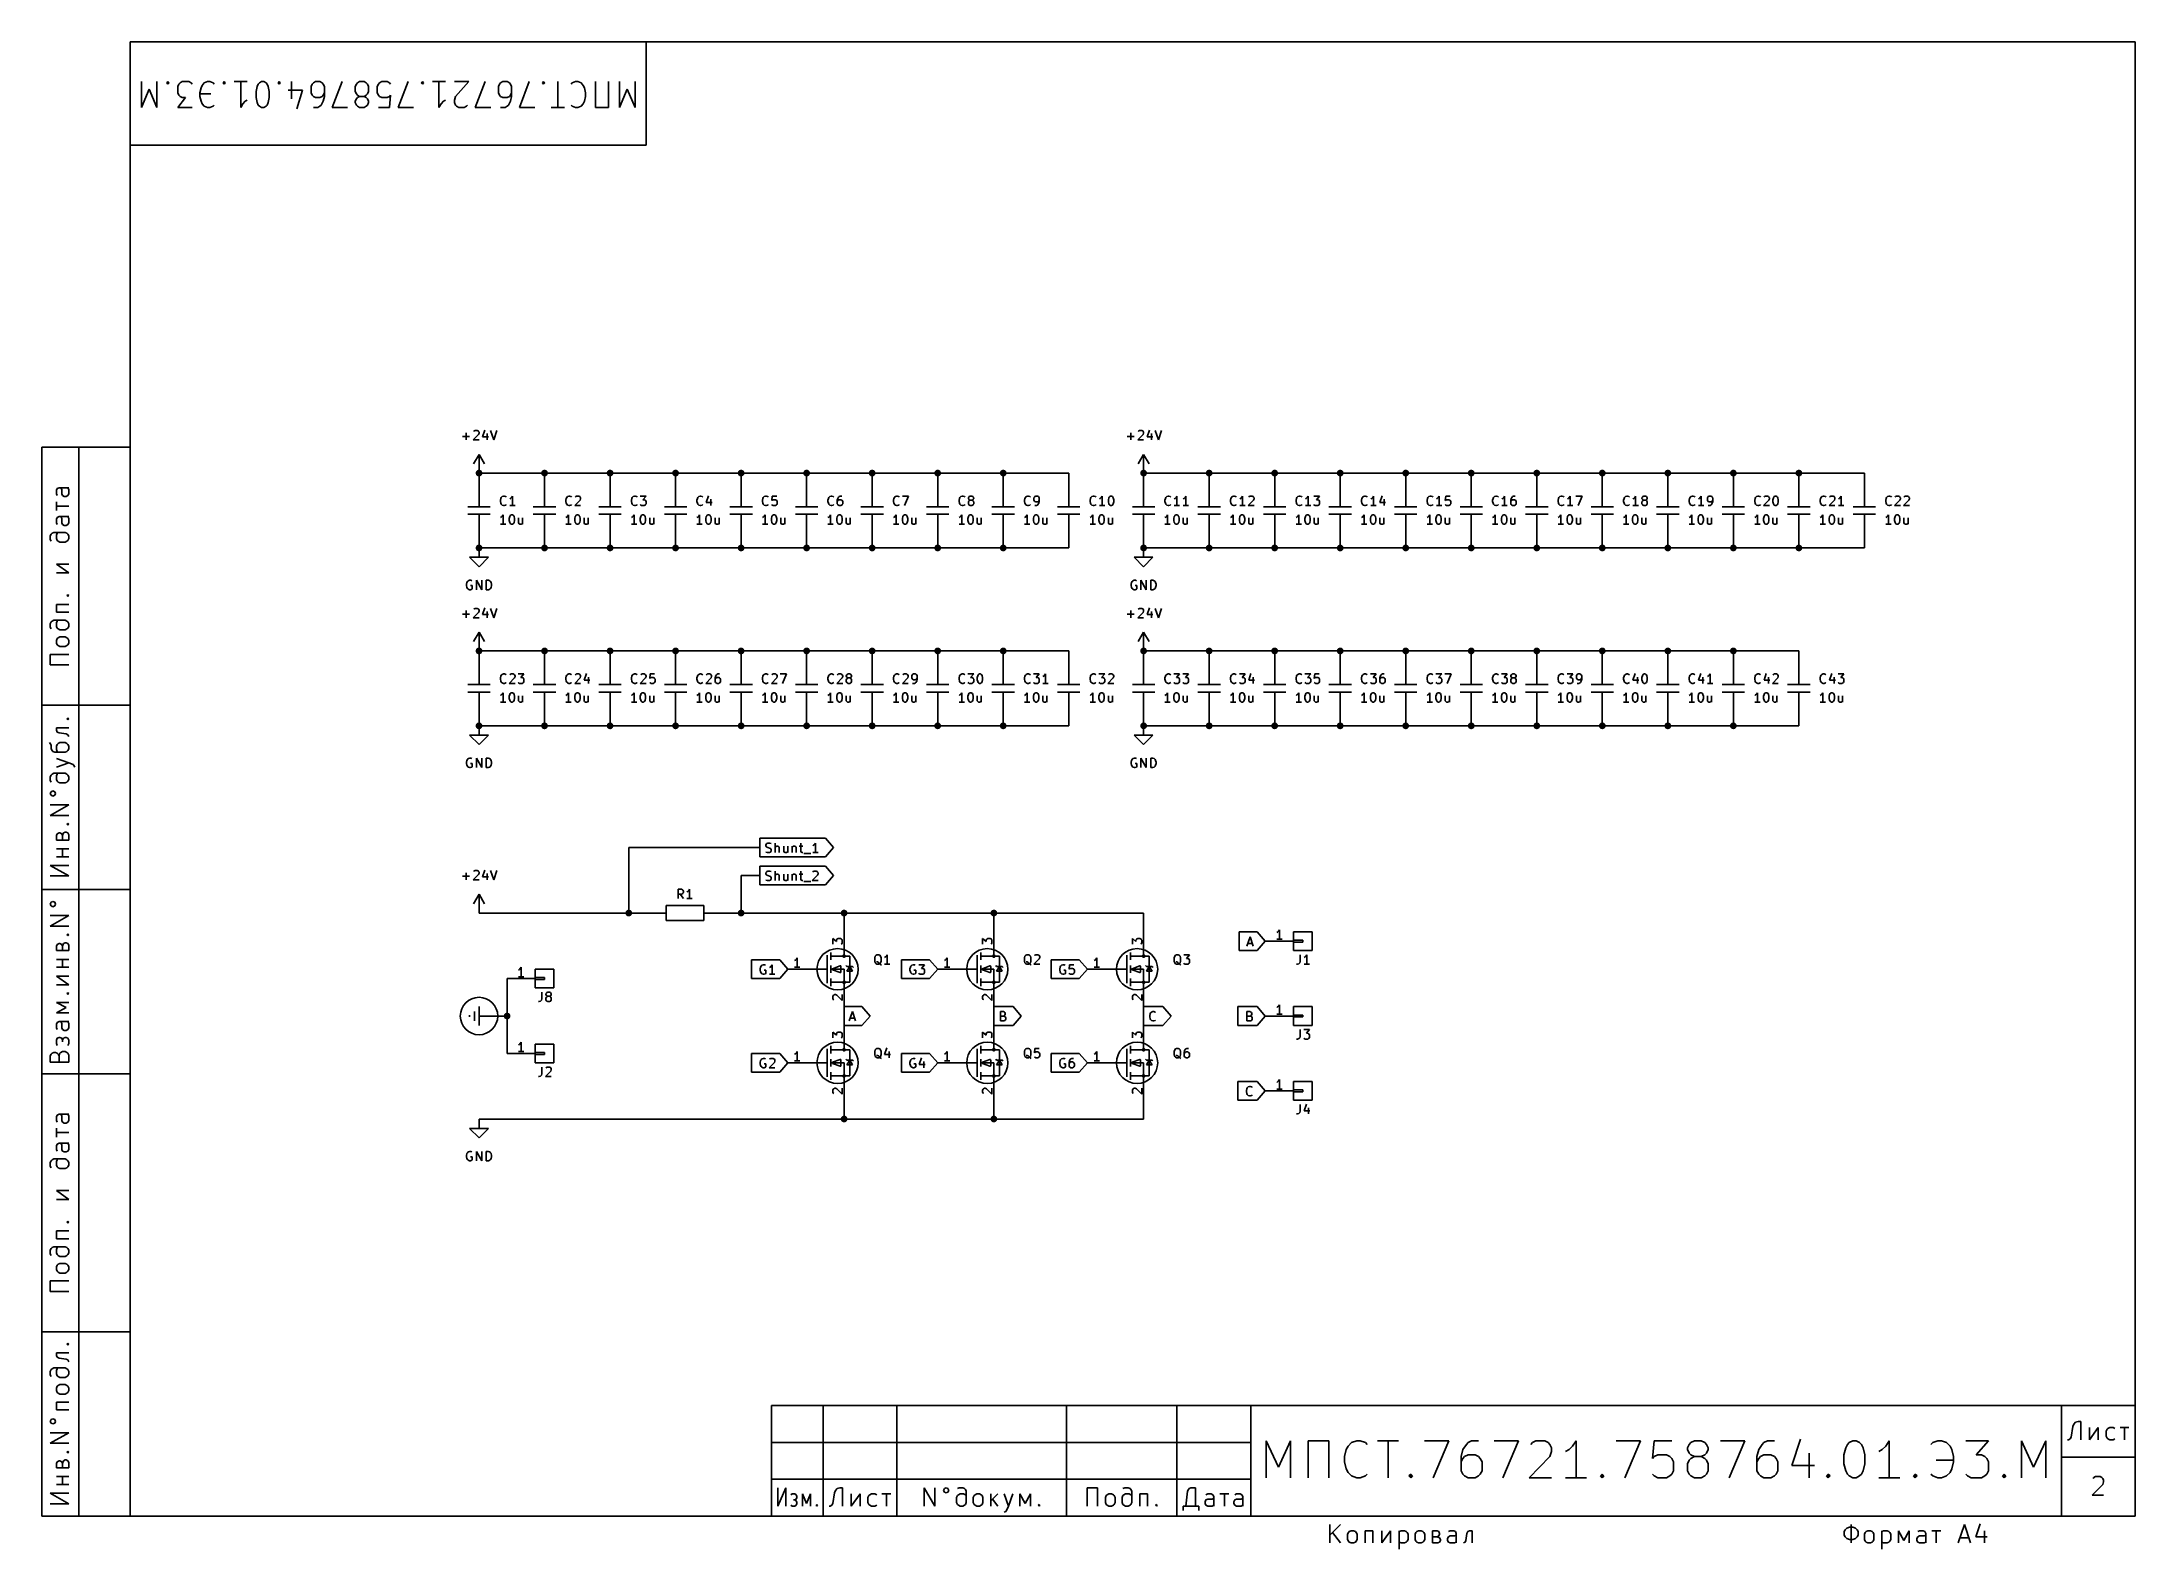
# Model space of a CAD drawing. Extents: x 0.3 to 11.5, y -8.2 to -0.2.
import ezdxf

# ---------------------------------------------------------------- set-up
doc = ezdxf.new("R2010")
doc.units = 0
doc.header["$MEASUREMENT"] = 0
doc.layers.add('BLACK', color=7, linetype='CONTINUOUS')

msp = doc.modelspace()

# ---------------------------------------------------------------- linework, layer by layer
at = {"layer": 'BLACK', "linetype": 'CONTINUOUS'}
for p, q in [((11.4961, -0.19685), (0.787402, -0.19685)), ((0.787402, -0.19685), (0.787402, -8.07115)), ((3.54331, -0.19685), (3.54331, -0.748031)), ((11.4961, -8.07115), (11.4961, -0.19685)), ((0.847315, -0.547205), (0.847315, -0.409409)), ((0.929693, -0.409409), (0.929693, -0.547205)), ((0.98265, -0.415972), (0.988535, -0.409409)), ((0.988535, -0.422531), (0.98265, -0.415972)), ((0.988535, -0.409409), (0.994417, -0.415972)), ((0.988535, -0.422531), (0.988535, -0.409409)), ((0.994417, -0.415972), (0.988535, -0.422531)), ((1.04149, -0.435657), (1.04737, -0.422531)), ((1.04149, -0.468465), (1.04149, -0.435657)), ((1.04737, -0.422531), (1.05326, -0.415972)), ((1.05326, -0.415972), (1.06503, -0.409409)), ((1.06503, -0.409409), (1.10033, -0.409409)), ((1.10033, -0.409409), (1.1121, -0.415972)), ((1.1121, -0.415972), (1.11798, -0.422531)), ((1.15917, -0.468465), (1.16506, -0.442217)), ((1.16506, -0.442217), (1.17094, -0.429094)), ((1.17094, -0.429094), (1.18271, -0.415972)), ((1.18271, -0.415972), (1.20036, -0.409409)), ((1.20036, -0.409409), (1.21213, -0.409409)), ((1.21213, -0.409409), (1.22978, -0.415972)), ((1.22978, -0.415972), (1.23567, -0.422531)), ((1.28274, -0.415972), (1.28863, -0.409409)), ((1.28863, -0.422531), (1.28274, -0.415972)), ((1.28863, -0.409409), (1.29451, -0.415972)), ((1.28863, -0.422531), (1.28863, -0.409409)), ((1.29451, -0.415972), (1.28863, -0.422531)), ((1.34158, -0.409409), (1.41219, -0.409409)), ((1.37689, -0.409409), (1.37689, -0.547205)), ((1.45926, -0.461902), (1.46515, -0.435657)), ((1.46515, -0.435657), (1.47103, -0.422531)), ((1.47103, -0.422531), (1.47691, -0.415972)), ((1.47691, -0.415972), (1.48868, -0.409409)), ((1.48868, -0.409409), (1.50045, -0.409409)), ((1.50045, -0.409409), (1.51222, -0.415972)), ((1.51222, -0.415972), (1.5181, -0.422531)), ((1.5181, -0.422531), (1.52399, -0.435657)), ((1.52399, -0.435657), (1.52987, -0.461902)), ((1.57694, -0.415972), (1.58283, -0.409409)), ((1.58283, -0.422531), (1.57694, -0.415972)), ((1.58283, -0.409409), (1.58871, -0.415972)), ((1.58283, -0.422531), (1.58283, -0.409409)), ((1.58871, -0.415972), (1.58283, -0.422531)), ((1.64756, -0.501272), (1.64756, -0.409409)), ((1.75935, -0.422531), (1.75346, -0.435657)), ((1.75346, -0.435657), (1.75346, -0.468465)), ((1.76524, -0.415972), (1.75935, -0.422531)), ((1.777, -0.409409), (1.76524, -0.415972)), ((1.80054, -0.409409), (1.777, -0.409409)), ((1.81231, -0.415972), (1.80054, -0.409409)), ((1.81819, -0.422531), (1.81231, -0.415972)), ((1.82407, -0.435657), (1.81819, -0.422531)), ((1.82407, -0.48815), (1.82407, -0.435657)), ((1.86526, -0.547205), (1.91822, -0.409409)), ((1.99471, -0.422531), (1.98883, -0.435657)), ((1.98883, -0.435657), (1.98883, -0.461902)), ((2.0006, -0.415972), (1.99471, -0.422531)), ((2.01237, -0.409409), (2.0006, -0.415972)), ((2.0359, -0.409409), (2.01237, -0.409409)), ((2.04767, -0.415972), (2.0359, -0.409409)), ((2.05356, -0.422531), (2.04767, -0.415972)), ((2.05944, -0.435657), (2.05356, -0.422531)), ((2.05944, -0.461902), (2.05944, -0.435657)), ((2.10651, -0.435657), (2.11239, -0.422531)), ((2.10651, -0.468465), (2.10651, -0.435657)), ((2.11239, -0.422531), (2.11828, -0.415972)), ((2.11828, -0.415972), (2.13005, -0.409409)), ((2.13005, -0.409409), (2.15947, -0.409409)), ((2.15947, -0.409409), (2.17124, -0.415972)), ((2.17124, -0.415972), (2.17712, -0.422531)), ((2.21831, -0.547205), (2.27126, -0.409409)), ((2.34187, -0.415972), (2.34776, -0.409409)), ((2.34776, -0.422531), (2.34187, -0.415972)), ((2.34776, -0.409409), (2.35364, -0.415972)), ((2.34776, -0.422531), (2.34776, -0.409409)), ((2.35364, -0.415972), (2.34776, -0.422531)), ((2.40071, -0.409409), (2.47132, -0.409409)), ((2.43602, -0.409409), (2.43602, -0.547205)), ((2.59489, -0.409409), (2.51839, -0.409409)), ((2.52428, -0.48815), (2.59489, -0.409409)), ((2.63019, -0.547205), (2.68315, -0.409409)), ((2.75964, -0.422531), (2.75376, -0.435657)), ((2.75376, -0.435657), (2.75376, -0.468465)), ((2.76553, -0.415972), (2.75964, -0.422531)), ((2.7773, -0.409409), (2.76553, -0.415972)), ((2.80083, -0.409409), (2.7773, -0.409409)), ((2.8126, -0.415972), (2.80083, -0.409409)), ((2.81848, -0.422531), (2.8126, -0.415972)), ((2.82437, -0.435657), (2.81848, -0.422531)), ((2.82437, -0.48815), (2.82437, -0.435657)), ((2.86556, -0.547205), (2.91851, -0.409409)), ((2.98912, -0.415972), (2.99501, -0.409409)), ((2.99501, -0.422531), (2.98912, -0.415972)), ((2.99501, -0.409409), (3.00089, -0.415972)), ((2.99501, -0.422531), (2.99501, -0.409409)), ((3.00089, -0.415972), (2.99501, -0.422531)), ((3.0715, -0.409409), (3.0715, -0.547205)), ((3.14211, -0.422531), (3.14799, -0.415972)), ((3.14799, -0.415972), (3.16565, -0.409409)), ((3.16565, -0.409409), (3.17741, -0.409409)), ((3.17741, -0.409409), (3.19507, -0.415972)), ((3.19507, -0.415972), (3.20683, -0.429094)), ((3.20683, -0.429094), (3.21272, -0.442217)), ((3.21272, -0.442217), (3.2186, -0.468465)), ((3.27156, -0.547205), (3.27156, -0.409409)), ((3.34217, -0.409409), (3.34217, -0.547205)), ((3.40102, -0.547205), (3.40102, -0.409409)), ((3.48339, -0.409409), (3.48339, -0.547205)), ((0.888504, -0.44878), (0.847315, -0.547205)), ((0.929693, -0.547205), (0.888504, -0.44878)), ((1.04737, -0.481587), (1.04149, -0.468465)), ((1.04149, -0.547205), (1.08268, -0.494713)), ((1.11798, -0.547205), (1.04149, -0.547205)), ((1.05326, -0.48815), (1.04737, -0.481587)), ((1.06503, -0.494713), (1.05326, -0.48815)), ((1.08268, -0.494713), (1.06503, -0.494713)), ((1.15917, -0.48815), (1.15917, -0.468465)), ((1.15917, -0.475028), (1.21802, -0.475028)), ((1.16506, -0.514398), (1.15917, -0.48815)), ((1.17094, -0.52752), (1.16506, -0.514398)), ((1.18271, -0.540642), (1.17094, -0.52752)), ((1.20036, -0.547205), (1.18271, -0.540642)), ((1.21213, -0.547205), (1.20036, -0.547205)), ((1.22978, -0.540642), (1.21213, -0.547205)), ((1.23567, -0.534083), (1.22978, -0.540642)), ((1.37689, -0.547205), (1.38865, -0.52752)), ((1.38865, -0.52752), (1.40042, -0.514398)), ((1.40042, -0.514398), (1.41219, -0.507835)), ((1.45926, -0.494713), (1.45926, -0.461902)), ((1.46515, -0.520957), (1.45926, -0.494713)), ((1.47103, -0.534083), (1.46515, -0.520957)), ((1.47691, -0.540642), (1.47103, -0.534083)), ((1.48868, -0.547205), (1.47691, -0.540642)), ((1.50045, -0.547205), (1.48868, -0.547205)), ((1.51222, -0.540642), (1.50045, -0.547205)), ((1.5181, -0.534083), (1.51222, -0.540642)), ((1.52399, -0.520957), (1.5181, -0.534083)), ((1.52987, -0.494713), (1.52399, -0.520957)), ((1.52987, -0.461902), (1.52987, -0.494713)), ((1.70639, -0.455343), (1.6299, -0.455343)), ((1.67697, -0.553768), (1.70639, -0.455343)), ((1.75346, -0.468465), (1.75935, -0.481587)), ((1.75935, -0.481587), (1.76524, -0.48815)), ((1.76524, -0.48815), (1.777, -0.494713)), ((1.76524, -0.547205), (1.78877, -0.547205)), ((1.777, -0.494713), (1.80054, -0.494713)), ((1.78877, -0.547205), (1.80054, -0.540642)), ((1.80054, -0.494713), (1.81231, -0.48815)), ((1.80054, -0.540642), (1.80643, -0.534083)), ((1.80643, -0.534083), (1.81819, -0.514398)), ((1.81231, -0.48815), (1.81819, -0.481587)), ((1.81819, -0.481587), (1.82407, -0.468465)), ((1.81819, -0.514398), (1.82407, -0.48815)), ((1.94764, -0.547205), (1.86526, -0.547205)), ((1.98883, -0.461902), (1.99471, -0.475028)), ((1.98883, -0.514398), (1.99471, -0.501272)), ((1.98883, -0.520957), (1.98883, -0.514398)), ((1.99471, -0.534083), (1.98883, -0.520957)), ((1.99471, -0.475028), (2.0006, -0.481587)), ((1.99471, -0.501272), (2.0006, -0.494713)), ((2.0006, -0.540642), (1.99471, -0.534083)), ((2.0006, -0.481587), (2.01237, -0.48815)), ((2.0006, -0.494713), (2.01237, -0.48815)), ((2.01237, -0.547205), (2.0006, -0.540642)), ((2.01237, -0.48815), (2.0359, -0.48815)), ((2.0359, -0.547205), (2.01237, -0.547205)), ((2.0359, -0.48815), (2.04767, -0.481587)), ((2.0359, -0.48815), (2.04767, -0.494713)), ((2.04767, -0.540642), (2.0359, -0.547205)), ((2.04767, -0.481587), (2.05356, -0.475028)), ((2.04767, -0.494713), (2.05356, -0.501272)), ((2.05356, -0.534083), (2.04767, -0.540642)), ((2.05356, -0.475028), (2.05944, -0.461902)), ((2.05356, -0.501272), (2.05944, -0.514398)), ((2.05944, -0.520957), (2.05356, -0.534083)), ((2.05944, -0.514398), (2.05944, -0.520957)), ((2.11239, -0.481587), (2.10651, -0.468465)), ((2.11828, -0.48815), (2.11239, -0.481587)), ((2.11239, -0.547205), (2.17124, -0.547205)), ((2.13005, -0.494713), (2.11828, -0.48815)), ((2.15947, -0.494713), (2.13005, -0.494713)), ((2.17124, -0.48815), (2.15947, -0.494713)), ((2.17124, -0.547205), (2.17712, -0.481587)), ((2.17712, -0.481587), (2.17124, -0.48815)), ((2.30069, -0.547205), (2.21831, -0.547205)), ((2.43602, -0.547205), (2.44779, -0.52752)), ((2.44779, -0.52752), (2.45956, -0.514398)), ((2.45956, -0.514398), (2.47132, -0.507835)), ((2.51839, -0.507835), (2.52428, -0.48815)), ((2.51839, -0.520957), (2.51839, -0.507835)), ((2.52428, -0.534083), (2.51839, -0.520957)), ((2.53017, -0.540642), (2.52428, -0.534083)), ((2.54193, -0.547205), (2.53017, -0.540642)), ((2.57135, -0.547205), (2.54193, -0.547205)), ((2.58312, -0.540642), (2.57135, -0.547205)), ((2.589, -0.534083), (2.58312, -0.540642)), ((2.71257, -0.547205), (2.63019, -0.547205)), ((2.75376, -0.468465), (2.75964, -0.481587)), ((2.75964, -0.481587), (2.76553, -0.48815)), ((2.76553, -0.48815), (2.7773, -0.494713)), ((2.76553, -0.547205), (2.78906, -0.547205)), ((2.7773, -0.494713), (2.80083, -0.494713)), ((2.78906, -0.547205), (2.80083, -0.540642)), ((2.80083, -0.494713), (2.8126, -0.48815)), ((2.80083, -0.540642), (2.80672, -0.534083)), ((2.80672, -0.534083), (2.81848, -0.514398)), ((2.8126, -0.48815), (2.81848, -0.481587)), ((2.81848, -0.481587), (2.82437, -0.468465)), ((2.81848, -0.514398), (2.82437, -0.48815)), ((2.94793, -0.547205), (2.86556, -0.547205)), ((3.1068, -0.547205), (3.0362, -0.547205)), ((3.14799, -0.540642), (3.14211, -0.534083)), ((3.16565, -0.547205), (3.14799, -0.540642)), ((3.17741, -0.547205), (3.16565, -0.547205)), ((3.19507, -0.540642), (3.17741, -0.547205)), ((3.20683, -0.52752), (3.19507, -0.540642)), ((3.21272, -0.514398), (3.20683, -0.52752)), ((3.2186, -0.48815), (3.21272, -0.514398)), ((3.2186, -0.468465), (3.2186, -0.48815)), ((3.34217, -0.547205), (3.27156, -0.547205)), ((3.4422, -0.44878), (3.40102, -0.547205)), ((3.48339, -0.547205), (3.4422, -0.44878)), ((0.787402, -0.748031), (3.54331, -0.748031)), ((2.5619, -2.30376), (2.6, -2.30376)), ((2.58095, -2.3228), (2.58095, -2.28471)), ((2.64762, -2.29423), (2.61905, -2.3228)), ((2.61905, -2.3228), (2.65, -2.3228)), ((2.62143, -2.27757), (2.62381, -2.27519)), ((2.62381, -2.27519), (2.62857, -2.2728)), ((2.62857, -2.2728), (2.64048, -2.2728)), ((2.64048, -2.2728), (2.64524, -2.27519)), ((2.64524, -2.27519), (2.64762, -2.27757)), ((2.64762, -2.27757), (2.65, -2.28233)), ((2.65, -2.28709), (2.64762, -2.29423)), ((2.65, -2.28233), (2.65, -2.28709)), ((2.68095, -2.27043), (2.66905, -2.30614)), ((2.66905, -2.30614), (2.7, -2.30614)), ((2.69285, -2.28947), (2.69285, -2.3228)), ((2.7119, -2.2728), (2.72857, -2.3228)), ((2.72857, -2.3228), (2.74524, -2.2728)), ((6.1119, -2.30376), (6.15, -2.30376)), ((6.13095, -2.3228), (6.13095, -2.28471)), ((6.19762, -2.29423), (6.16905, -2.3228)), ((6.16905, -2.3228), (6.2, -2.3228)), ((6.17143, -2.27757), (6.17381, -2.27519)), ((6.17381, -2.27519), (6.17857, -2.2728)), ((6.17857, -2.2728), (6.19048, -2.2728)), ((6.19048, -2.2728), (6.19524, -2.27519)), ((6.19524, -2.27519), (6.19762, -2.27757)), ((6.19762, -2.27757), (6.2, -2.28233)), ((6.2, -2.28709), (6.19762, -2.29423)), ((6.2, -2.28233), (6.2, -2.28709)), ((6.23095, -2.27043), (6.21905, -2.30614)), ((6.21905, -2.30614), (6.25, -2.30614)), ((6.24285, -2.28947), (6.24285, -2.3228)), ((6.2619, -2.2728), (6.27857, -2.3228)), ((6.27857, -2.3228), (6.29524, -2.2728)), ((0.314961, -2.36249), (0.787402, -2.36249)), ((0.314961, -2.36249), (0.314961, -8.07115)), ((0.511811, -2.36249), (0.511811, -8.07115)), ((2.62, -2.45), (2.65, -2.4)), ((2.65, -2.5), (2.65, -2.4)), ((2.65, -2.4), (2.68, -2.45)), ((6.17, -2.45), (6.2, -2.4)), ((6.2, -2.5), (6.2, -2.4)), ((6.2, -2.4), (6.23, -2.45)), ((2.65, -2.5), (3, -2.5)), ((2.65, -2.6), (2.65, -2.5)), ((3, -2.5), (3.35, -2.5)), ((3, -2.5), (3, -2.6)), ((3.35, -2.6), (3.35, -2.5)), ((3.35, -2.5), (3.7, -2.5)), ((3.7, -2.5), (4.05, -2.5)), ((3.7, -2.6), (3.7, -2.5)), ((4.05, -2.5), (4.4, -2.5)), ((4.05, -2.6), (4.05, -2.5)), ((4.4, -2.5), (4.75, -2.5)), ((4.4, -2.5), (4.4, -2.6)), ((4.75, -2.5), (5.1, -2.5)), ((4.75, -2.6), (4.75, -2.5)), ((5.1, -2.6), (5.1, -2.5)), ((5.1, -2.5), (5.45, -2.5)), ((5.45, -2.6), (5.45, -2.5)), ((5.45, -2.5), (5.8, -2.5)), ((5.8, -2.6), (5.8, -2.5)), ((6.2, -2.6), (6.2, -2.5)), ((6.2, -2.5), (6.55, -2.5)), ((6.55, -2.5), (6.55, -2.6)), ((6.55, -2.5), (6.9, -2.5)), ((6.9, -2.6), (6.9, -2.5)), ((6.9, -2.5), (7.25, -2.5)), ((7.25, -2.6), (7.25, -2.5)), ((7.25, -2.5), (7.6, -2.5)), ((7.6, -2.5), (7.95, -2.5)), ((7.6, -2.6), (7.6, -2.5)), ((7.95, -2.5), (7.95, -2.6)), ((7.95, -2.5), (8.3, -2.5)), ((8.3, -2.6), (8.3, -2.5)), ((8.3, -2.5), (8.65, -2.5)), ((8.65, -2.5), (9, -2.5)), ((8.65, -2.6), (8.65, -2.5)), ((9, -2.6), (9, -2.5)), ((9, -2.5), (9.35, -2.5)), ((9.35, -2.6), (9.35, -2.5)), ((9.35, -2.5), (9.7, -2.5)), ((9.7, -2.6), (9.7, -2.5)), ((9.7, -2.5), (10.05, -2.5)), ((10.05, -2.5), (10.05, -2.6)), ((0.397476, -2.58277), (0.392787, -2.59214)), ((0.392787, -2.59214), (0.392787, -2.61089)), ((0.392787, -2.61089), (0.397476, -2.62026)), ((0.392787, -2.69994), (0.392787, -2.65307)), ((0.392787, -2.67651), (0.458406, -2.67651)), ((0.40685, -2.57808), (0.397476, -2.58277)), ((0.458406, -2.57808), (0.40685, -2.57808)), ((0.420909, -2.58746), (0.416224, -2.57808)), ((0.420909, -2.61089), (0.420909, -2.58746)), ((0.425598, -2.62026), (0.420909, -2.61089)), ((0.434972, -2.62495), (0.425598, -2.62026)), ((0.444346, -2.62495), (0.434972, -2.62495)), ((0.45372, -2.62026), (0.444346, -2.62495)), ((0.45372, -2.57808), (0.458406, -2.58746)), ((0.458406, -2.61089), (0.45372, -2.62026)), ((0.458406, -2.58746), (0.458406, -2.61089)), ((2.59, -2.68), (2.71, -2.68)), ((2.65, -2.68), (2.65, -2.6)), ((2.7639, -2.64448), (2.76628, -2.63496)), ((2.7639, -2.65162), (2.7639, -2.64448)), ((2.76628, -2.66115), (2.7639, -2.65162)), ((2.76628, -2.63496), (2.76866, -2.6302)), ((2.76866, -2.66591), (2.76628, -2.66115)), ((2.76866, -2.6302), (2.77343, -2.62543)), ((2.77343, -2.67067), (2.76866, -2.66591)), ((2.77343, -2.62543), (2.78057, -2.62305)), ((2.78057, -2.67305), (2.77343, -2.67067)), ((2.78057, -2.62305), (2.78533, -2.62305)), ((2.78533, -2.67305), (2.78057, -2.67305)), ((2.78533, -2.62305), (2.79247, -2.62543)), ((2.79247, -2.67067), (2.78533, -2.67305)), ((2.79247, -2.62543), (2.79485, -2.62781)), ((2.79485, -2.66829), (2.79247, -2.67067)), ((2.81866, -2.63496), (2.8139, -2.63734)), ((2.84247, -2.67305), (2.8139, -2.67305)), ((2.82343, -2.6302), (2.81866, -2.63496)), ((2.82819, -2.62305), (2.82343, -2.6302)), ((2.82819, -2.67305), (2.82819, -2.62305)), ((2.94, -2.68), (3.06, -2.68)), ((3, -2.68), (3, -2.6)), ((3.1139, -2.64448), (3.11628, -2.63496)), ((3.1139, -2.65162), (3.1139, -2.64448)), ((3.11628, -2.66115), (3.1139, -2.65162)), ((3.11628, -2.63496), (3.11866, -2.6302)), ((3.11866, -2.66591), (3.11628, -2.66115)), ((3.11866, -2.6302), (3.12343, -2.62543)), ((3.12343, -2.67067), (3.11866, -2.66591)), ((3.12343, -2.62543), (3.13057, -2.62305)), ((3.13057, -2.67305), (3.12343, -2.67067)), ((3.13057, -2.62305), (3.13533, -2.62305)), ((3.13533, -2.67305), (3.13057, -2.67305)), ((3.13533, -2.62305), (3.14247, -2.62543)), ((3.14247, -2.67067), (3.13533, -2.67305)), ((3.14247, -2.62543), (3.14485, -2.62781)), ((3.14485, -2.66829), (3.14247, -2.67067)), ((3.19009, -2.64448), (3.16152, -2.67305)), ((3.16152, -2.67305), (3.19247, -2.67305)), ((3.1639, -2.62781), (3.16628, -2.62543)), ((3.16628, -2.62543), (3.17104, -2.62305)), ((3.17104, -2.62305), (3.18295, -2.62305)), ((3.18295, -2.62305), (3.18771, -2.62543)), ((3.18771, -2.62543), (3.19009, -2.62781)), ((3.19009, -2.62781), (3.19247, -2.63257)), ((3.19247, -2.63734), (3.19009, -2.64448)), ((3.19247, -2.63257), (3.19247, -2.63734)), ((3.29, -2.68), (3.41, -2.68)), ((3.35, -2.68), (3.35, -2.6)), ((3.4639, -2.64448), (3.46628, -2.63496)), ((3.4639, -2.65162), (3.4639, -2.64448)), ((3.46628, -2.66115), (3.4639, -2.65162)), ((3.46628, -2.63496), (3.46866, -2.6302)), ((3.46866, -2.66591), (3.46628, -2.66115)), ((3.46866, -2.6302), (3.47343, -2.62543)), ((3.47343, -2.67067), (3.46866, -2.66591)), ((3.47343, -2.62543), (3.48057, -2.62305)), ((3.48057, -2.67305), (3.47343, -2.67067)), ((3.48057, -2.62305), (3.48533, -2.62305)), ((3.48533, -2.67305), (3.48057, -2.67305)), ((3.48533, -2.62305), (3.49247, -2.62543)), ((3.49247, -2.67067), (3.48533, -2.67305)), ((3.49247, -2.62543), (3.49485, -2.62781)), ((3.49485, -2.66829), (3.49247, -2.67067)), ((3.51152, -2.62305), (3.54247, -2.62305)), ((3.5139, -2.67067), (3.51152, -2.66829)), ((3.51866, -2.67305), (3.5139, -2.67067)), ((3.53295, -2.67305), (3.51866, -2.67305)), ((3.54247, -2.62305), (3.5258, -2.6421)), ((3.5258, -2.6421), (3.53295, -2.6421)), ((3.53295, -2.6421), (3.53771, -2.64448)), ((3.53771, -2.67067), (3.53295, -2.67305)), ((3.53771, -2.64448), (3.54009, -2.64686)), ((3.54009, -2.66829), (3.53771, -2.67067)), ((3.54009, -2.64686), (3.54247, -2.65162)), ((3.54247, -2.66353), (3.54009, -2.66829)), ((3.54247, -2.65162), (3.54247, -2.66353)), ((3.64, -2.68), (3.76, -2.68)), ((3.7, -2.68), (3.7, -2.6)), ((3.8139, -2.64448), (3.81628, -2.63496)), ((3.8139, -2.65162), (3.8139, -2.64448)), ((3.81628, -2.66115), (3.8139, -2.65162)), ((3.81628, -2.63496), (3.81866, -2.6302)), ((3.81866, -2.66591), (3.81628, -2.66115)), ((3.81866, -2.6302), (3.82343, -2.62543)), ((3.82343, -2.67067), (3.81866, -2.66591)), ((3.82343, -2.62543), (3.83057, -2.62305)), ((3.83057, -2.67305), (3.82343, -2.67067)), ((3.83057, -2.62305), (3.83533, -2.62305)), ((3.83533, -2.67305), (3.83057, -2.67305)), ((3.83533, -2.62305), (3.84247, -2.62543)), ((3.84247, -2.67067), (3.83533, -2.67305)), ((3.84247, -2.62543), (3.84485, -2.62781)), ((3.84485, -2.66829), (3.84247, -2.67067)), ((3.8758, -2.62067), (3.8639, -2.65639)), ((3.8639, -2.65639), (3.89485, -2.65639)), ((3.88771, -2.63972), (3.88771, -2.67305)), ((3.99, -2.68), (4.11, -2.68)), ((4.05, -2.68), (4.05, -2.6)), ((4.1639, -2.64448), (4.16628, -2.63496)), ((4.1639, -2.65162), (4.1639, -2.64448)), ((4.16628, -2.66115), (4.1639, -2.65162)), ((4.16628, -2.63496), (4.16866, -2.6302)), ((4.16866, -2.66591), (4.16628, -2.66115)), ((4.16866, -2.6302), (4.17343, -2.62543)), ((4.17343, -2.67067), (4.16866, -2.66591)), ((4.17343, -2.62543), (4.18057, -2.62305)), ((4.18057, -2.67305), (4.17343, -2.67067)), ((4.18057, -2.62305), (4.18533, -2.62305)), ((4.18533, -2.67305), (4.18057, -2.67305)), ((4.18533, -2.62305), (4.19247, -2.62543)), ((4.19247, -2.67067), (4.18533, -2.67305)), ((4.19247, -2.62543), (4.19485, -2.62781)), ((4.19485, -2.66829), (4.19247, -2.67067)), ((4.21628, -2.62305), (4.2139, -2.64686)), ((4.2139, -2.64686), (4.21628, -2.64448)), ((4.21628, -2.67067), (4.2139, -2.66829)), ((4.24009, -2.62305), (4.21628, -2.62305)), ((4.21628, -2.64448), (4.22104, -2.6421)), ((4.22104, -2.67305), (4.21628, -2.67067)), ((4.22104, -2.6421), (4.23295, -2.6421)), ((4.23295, -2.67305), (4.22104, -2.67305)), ((4.23295, -2.6421), (4.23771, -2.64448)), ((4.23771, -2.67067), (4.23295, -2.67305)), ((4.23771, -2.64448), (4.24009, -2.64686)), ((4.24009, -2.66829), (4.23771, -2.67067)), ((4.24009, -2.64686), (4.24247, -2.65162)), ((4.24247, -2.66353), (4.24009, -2.66829)), ((4.24247, -2.65162), (4.24247, -2.66353)), ((4.34, -2.68), (4.46, -2.68)), ((4.4, -2.68), (4.4, -2.6)), ((4.5139, -2.64448), (4.51628, -2.63496)), ((4.5139, -2.65162), (4.5139, -2.64448)), ((4.51628, -2.66115), (4.5139, -2.65162)), ((4.51628, -2.63496), (4.51866, -2.6302)), ((4.51866, -2.66591), (4.51628, -2.66115)), ((4.51866, -2.6302), (4.52343, -2.62543)), ((4.52343, -2.67067), (4.51866, -2.66591)), ((4.52343, -2.62543), (4.53057, -2.62305)), ((4.53057, -2.67305), (4.52343, -2.67067)), ((4.53057, -2.62305), (4.53533, -2.62305)), ((4.53533, -2.67305), (4.53057, -2.67305)), ((4.53533, -2.62305), (4.54247, -2.62543)), ((4.54247, -2.67067), (4.53533, -2.67305)), ((4.54247, -2.62543), (4.54485, -2.62781)), ((4.54485, -2.66829), (4.54247, -2.67067)), ((4.56628, -2.63496), (4.5639, -2.64448)), ((4.5639, -2.64448), (4.5639, -2.66353)), ((4.56628, -2.64686), (4.5639, -2.65162)), ((4.5639, -2.66353), (4.56628, -2.66829)), ((4.57104, -2.62781), (4.56628, -2.63496)), ((4.56866, -2.64448), (4.56628, -2.64686)), ((4.56628, -2.66829), (4.56866, -2.67067)), ((4.57343, -2.6421), (4.56866, -2.64448)), ((4.56866, -2.67067), (4.57343, -2.67305)), ((4.57343, -2.62543), (4.57104, -2.62781)), ((4.57819, -2.62305), (4.57343, -2.62543)), ((4.58295, -2.6421), (4.57343, -2.6421)), ((4.57343, -2.67305), (4.58295, -2.67305)), ((4.58771, -2.62305), (4.57819, -2.62305)), ((4.58771, -2.64448), (4.58295, -2.6421)), ((4.58295, -2.67305), (4.58771, -2.67067)), ((4.59009, -2.64686), (4.58771, -2.64448)), ((4.58771, -2.67067), (4.59009, -2.66829)), ((4.59247, -2.65162), (4.59009, -2.64686)), ((4.59009, -2.66829), (4.59247, -2.66353)), ((4.59247, -2.66353), (4.59247, -2.65162)), ((4.69, -2.68), (4.81, -2.68)), ((4.75, -2.68), (4.75, -2.6)), ((4.8639, -2.64448), (4.86628, -2.63496)), ((4.8639, -2.65162), (4.8639, -2.64448)), ((4.86628, -2.66115), (4.8639, -2.65162)), ((4.86628, -2.63496), (4.86866, -2.6302)), ((4.86866, -2.66591), (4.86628, -2.66115)), ((4.86866, -2.6302), (4.87343, -2.62543)), ((4.87343, -2.67067), (4.86866, -2.66591)), ((4.87343, -2.62543), (4.88057, -2.62305)), ((4.88057, -2.67305), (4.87343, -2.67067)), ((4.88057, -2.62305), (4.88533, -2.62305)), ((4.88533, -2.67305), (4.88057, -2.67305)), ((4.88533, -2.62305), (4.89247, -2.62543)), ((4.89247, -2.67067), (4.88533, -2.67305)), ((4.89247, -2.62543), (4.89485, -2.62781)), ((4.89485, -2.66829), (4.89247, -2.67067)), ((4.91152, -2.62305), (4.94485, -2.62305)), ((4.94485, -2.62305), (4.92343, -2.67305)), ((5.04, -2.68), (5.16, -2.68)), ((5.1, -2.68), (5.1, -2.6)), ((5.2139, -2.64448), (5.21628, -2.63496)), ((5.2139, -2.65162), (5.2139, -2.64448)), ((5.21628, -2.66115), (5.2139, -2.65162)), ((5.21628, -2.63496), (5.21866, -2.6302)), ((5.21866, -2.66591), (5.21628, -2.66115)), ((5.21866, -2.6302), (5.22343, -2.62543)), ((5.22343, -2.67067), (5.21866, -2.66591)), ((5.22343, -2.62543), (5.23057, -2.62305)), ((5.23057, -2.67305), (5.22343, -2.67067)), ((5.23057, -2.62305), (5.23533, -2.62305)), ((5.23533, -2.67305), (5.23057, -2.67305)), ((5.23533, -2.62305), (5.24247, -2.62543)), ((5.24247, -2.67067), (5.23533, -2.67305)), ((5.24247, -2.62543), (5.24485, -2.62781)), ((5.24485, -2.66829), (5.24247, -2.67067)), ((5.2639, -2.63257), (5.26628, -2.62781)), ((5.2639, -2.63496), (5.2639, -2.63257)), ((5.26628, -2.63972), (5.2639, -2.63496)), ((5.26628, -2.64924), (5.2639, -2.654)), ((5.2639, -2.654), (5.2639, -2.66353)), ((5.2639, -2.66353), (5.26628, -2.66829)), ((5.26628, -2.62781), (5.26866, -2.62543)), ((5.26866, -2.6421), (5.26628, -2.63972)), ((5.26866, -2.64686), (5.26628, -2.64924)), ((5.26628, -2.66829), (5.26866, -2.67067)), ((5.26866, -2.62543), (5.27343, -2.62305)), ((5.27343, -2.64448), (5.26866, -2.6421)), ((5.27343, -2.64448), (5.26866, -2.64686)), ((5.26866, -2.67067), (5.27343, -2.67305)), ((5.27343, -2.62305), (5.28295, -2.62305)), ((5.28295, -2.64448), (5.27343, -2.64448)), ((5.27343, -2.67305), (5.28295, -2.67305)), ((5.28295, -2.62305), (5.28771, -2.62543)), ((5.28771, -2.6421), (5.28295, -2.64448)), ((5.28771, -2.64686), (5.28295, -2.64448)), ((5.28295, -2.67305), (5.28771, -2.67067)), ((5.28771, -2.62543), (5.29009, -2.62781)), ((5.29009, -2.63972), (5.28771, -2.6421)), ((5.29009, -2.64924), (5.28771, -2.64686)), ((5.28771, -2.67067), (5.29009, -2.66829)), ((5.29009, -2.62781), (5.29247, -2.63257)), ((5.29247, -2.63496), (5.29009, -2.63972)), ((5.29247, -2.654), (5.29009, -2.64924)), ((5.29009, -2.66829), (5.29247, -2.66353)), ((5.29247, -2.63257), (5.29247, -2.63496)), ((5.29247, -2.66353), (5.29247, -2.654)), ((5.39, -2.68), (5.51, -2.68)), ((5.45, -2.68), (5.45, -2.6)), ((5.5639, -2.64448), (5.56628, -2.63496)), ((5.5639, -2.65162), (5.5639, -2.64448)), ((5.56628, -2.66115), (5.5639, -2.65162)), ((5.56628, -2.63496), (5.56866, -2.6302)), ((5.56866, -2.66591), (5.56628, -2.66115)), ((5.56866, -2.6302), (5.57343, -2.62543)), ((5.57343, -2.67067), (5.56866, -2.66591)), ((5.57343, -2.62543), (5.58057, -2.62305)), ((5.58057, -2.67305), (5.57343, -2.67067)), ((5.58057, -2.62305), (5.58533, -2.62305)), ((5.58533, -2.67305), (5.58057, -2.67305)), ((5.58533, -2.62305), (5.59247, -2.62543)), ((5.59247, -2.67067), (5.58533, -2.67305)), ((5.59247, -2.62543), (5.59485, -2.62781)), ((5.59485, -2.66829), (5.59247, -2.67067)), ((5.61628, -2.62781), (5.6139, -2.63257)), ((5.6139, -2.63257), (5.6139, -2.64448)), ((5.6139, -2.64448), (5.61628, -2.64924)), ((5.61866, -2.62543), (5.61628, -2.62781)), ((5.61628, -2.64924), (5.61866, -2.65162)), ((5.62343, -2.62305), (5.61866, -2.62543)), ((5.61866, -2.65162), (5.62343, -2.654)), ((5.61866, -2.67305), (5.62819, -2.67305)), ((5.63295, -2.62305), (5.62343, -2.62305)), ((5.62343, -2.654), (5.63295, -2.654)), ((5.62819, -2.67305), (5.63295, -2.67067)), ((5.63771, -2.62543), (5.63295, -2.62305)), ((5.63295, -2.654), (5.63771, -2.65162)), ((5.63295, -2.67067), (5.63533, -2.66829)), ((5.63533, -2.66829), (5.64009, -2.66115)), ((5.64009, -2.62781), (5.63771, -2.62543)), ((5.63771, -2.65162), (5.64009, -2.64924)), ((5.64247, -2.63257), (5.64009, -2.62781)), ((5.64009, -2.64924), (5.64247, -2.64448)), ((5.64009, -2.66115), (5.64247, -2.65162)), ((5.64247, -2.65162), (5.64247, -2.63257)), ((5.74, -2.68), (5.86, -2.68)), ((5.8, -2.68), (5.8, -2.6)), ((5.9139, -2.64448), (5.91628, -2.63496)), ((5.9139, -2.65162), (5.9139, -2.64448)), ((5.91628, -2.66115), (5.9139, -2.65162)), ((5.91628, -2.63496), (5.91866, -2.6302)), ((5.91866, -2.66591), (5.91628, -2.66115)), ((5.91866, -2.6302), (5.92343, -2.62543)), ((5.92343, -2.67067), (5.91866, -2.66591)), ((5.92343, -2.62543), (5.93057, -2.62305)), ((5.93057, -2.67305), (5.92343, -2.67067)), ((5.93057, -2.62305), (5.93533, -2.62305)), ((5.93533, -2.67305), (5.93057, -2.67305)), ((5.93533, -2.62305), (5.94247, -2.62543)), ((5.94247, -2.67067), (5.93533, -2.67305)), ((5.94247, -2.62543), (5.94485, -2.62781)), ((5.94485, -2.66829), (5.94247, -2.67067)), ((5.96866, -2.63496), (5.9639, -2.63734)), ((5.99247, -2.67305), (5.9639, -2.67305)), ((5.97343, -2.6302), (5.96866, -2.63496)), ((5.97819, -2.62305), (5.97343, -2.6302)), ((5.97819, -2.67305), (5.97819, -2.62305)), ((6.01152, -2.6421), (6.0139, -2.63257)), ((6.01152, -2.654), (6.01152, -2.6421)), ((6.0139, -2.66353), (6.01152, -2.654)), ((6.0139, -2.63257), (6.01628, -2.62781)), ((6.01628, -2.66829), (6.0139, -2.66353)), ((6.01628, -2.62781), (6.01866, -2.62543)), ((6.01866, -2.67067), (6.01628, -2.66829)), ((6.01866, -2.62543), (6.02342, -2.62305)), ((6.02342, -2.67305), (6.01866, -2.67067)), ((6.02342, -2.62305), (6.02819, -2.62305)), ((6.02819, -2.67305), (6.02342, -2.67305)), ((6.02819, -2.62305), (6.03294, -2.62543)), ((6.03294, -2.67067), (6.02819, -2.67305)), ((6.03294, -2.62543), (6.03533, -2.62781)), ((6.03533, -2.66829), (6.03294, -2.67067)), ((6.03533, -2.62781), (6.03771, -2.63257)), ((6.03771, -2.66353), (6.03533, -2.66829)), ((6.03771, -2.63257), (6.04009, -2.6421)), ((6.04009, -2.654), (6.03771, -2.66353)), ((6.04009, -2.6421), (6.04009, -2.654)), ((6.14, -2.68), (6.26, -2.68)), ((6.2, -2.68), (6.2, -2.6)), ((6.3139, -2.64448), (6.31628, -2.63496)), ((6.3139, -2.65162), (6.3139, -2.64448)), ((6.31628, -2.66115), (6.3139, -2.65162)), ((6.31628, -2.63496), (6.31866, -2.6302)), ((6.31866, -2.66591), (6.31628, -2.66115)), ((6.31866, -2.6302), (6.32343, -2.62543)), ((6.32343, -2.67067), (6.31866, -2.66591)), ((6.32343, -2.62543), (6.33057, -2.62305)), ((6.33057, -2.67305), (6.32343, -2.67067)), ((6.33057, -2.62305), (6.33533, -2.62305)), ((6.33533, -2.67305), (6.33057, -2.67305)), ((6.33533, -2.62305), (6.34247, -2.62543)), ((6.34247, -2.67067), (6.33533, -2.67305)), ((6.34247, -2.62543), (6.34485, -2.62781)), ((6.34485, -2.66829), (6.34247, -2.67067)), ((6.36866, -2.63496), (6.3639, -2.63734)), ((6.39247, -2.67305), (6.3639, -2.67305)), ((6.37343, -2.6302), (6.36866, -2.63496)), ((6.37819, -2.62305), (6.37343, -2.6302)), ((6.37819, -2.67305), (6.37819, -2.62305)), ((6.41628, -2.63496), (6.41152, -2.63734)), ((6.44009, -2.67305), (6.41152, -2.67305)), ((6.42104, -2.6302), (6.41628, -2.63496)), ((6.4258, -2.62305), (6.42104, -2.6302)), ((6.4258, -2.67305), (6.4258, -2.62305)), ((6.49, -2.68), (6.61, -2.68)), ((6.55, -2.68), (6.55, -2.6)), ((6.6639, -2.64448), (6.66628, -2.63496)), ((6.6639, -2.65162), (6.6639, -2.64448)), ((6.66628, -2.66115), (6.6639, -2.65162)), ((6.66628, -2.63496), (6.66866, -2.6302)), ((6.66866, -2.66591), (6.66628, -2.66115)), ((6.66866, -2.6302), (6.67343, -2.62543)), ((6.67343, -2.67067), (6.66866, -2.66591)), ((6.67343, -2.62543), (6.68057, -2.62305)), ((6.68057, -2.67305), (6.67343, -2.67067)), ((6.68057, -2.62305), (6.68533, -2.62305)), ((6.68533, -2.67305), (6.68057, -2.67305)), ((6.68533, -2.62305), (6.69247, -2.62543)), ((6.69247, -2.67067), (6.68533, -2.67305)), ((6.69247, -2.62543), (6.69485, -2.62781)), ((6.69485, -2.66829), (6.69247, -2.67067)), ((6.71866, -2.63496), (6.7139, -2.63734)), ((6.74247, -2.67305), (6.7139, -2.67305)), ((6.72343, -2.6302), (6.71866, -2.63496)), ((6.72819, -2.62305), (6.72343, -2.6302)), ((6.72819, -2.67305), (6.72819, -2.62305)), ((6.78771, -2.64448), (6.75914, -2.67305)), ((6.75914, -2.67305), (6.79009, -2.67305)), ((6.76152, -2.62781), (6.7639, -2.62543)), ((6.7639, -2.62543), (6.76866, -2.62305)), ((6.76866, -2.62305), (6.78057, -2.62305)), ((6.78057, -2.62305), (6.78533, -2.62543)), ((6.78533, -2.62543), (6.78771, -2.62781)), ((6.78771, -2.62781), (6.79009, -2.63257)), ((6.79009, -2.63734), (6.78771, -2.64448)), ((6.79009, -2.63257), (6.79009, -2.63734)), ((6.84, -2.68), (6.96, -2.68)), ((6.9, -2.68), (6.9, -2.6)), ((7.0139, -2.64448), (7.01628, -2.63496)), ((7.0139, -2.65162), (7.0139, -2.64448)), ((7.01628, -2.66115), (7.0139, -2.65162)), ((7.01628, -2.63496), (7.01866, -2.6302)), ((7.01866, -2.66591), (7.01628, -2.66115)), ((7.01866, -2.6302), (7.02343, -2.62543)), ((7.02343, -2.67067), (7.01866, -2.66591)), ((7.02343, -2.62543), (7.03057, -2.62305)), ((7.03057, -2.67305), (7.02343, -2.67067)), ((7.03057, -2.62305), (7.03533, -2.62305)), ((7.03533, -2.67305), (7.03057, -2.67305)), ((7.03533, -2.62305), (7.04247, -2.62543)), ((7.04247, -2.67067), (7.03533, -2.67305)), ((7.04247, -2.62543), (7.04485, -2.62781)), ((7.04485, -2.66829), (7.04247, -2.67067)), ((7.06866, -2.63496), (7.0639, -2.63734)), ((7.09247, -2.67305), (7.0639, -2.67305)), ((7.07343, -2.6302), (7.06866, -2.63496)), ((7.07819, -2.62305), (7.07343, -2.6302)), ((7.07819, -2.67305), (7.07819, -2.62305)), ((7.10914, -2.62305), (7.14009, -2.62305)), ((7.11152, -2.67067), (7.10914, -2.66829)), ((7.11628, -2.67305), (7.11152, -2.67067)), ((7.13057, -2.67305), (7.11628, -2.67305)), ((7.14009, -2.62305), (7.12342, -2.6421)), ((7.12342, -2.6421), (7.13057, -2.6421)), ((7.13057, -2.6421), (7.13533, -2.64448)), ((7.13533, -2.67067), (7.13057, -2.67305)), ((7.13533, -2.64448), (7.13771, -2.64686)), ((7.13771, -2.66829), (7.13533, -2.67067)), ((7.13771, -2.64686), (7.14009, -2.65162)), ((7.14009, -2.66353), (7.13771, -2.66829)), ((7.14009, -2.65162), (7.14009, -2.66353)), ((7.19, -2.68), (7.31, -2.68)), ((7.25, -2.68), (7.25, -2.6)), ((7.3639, -2.64448), (7.36628, -2.63496)), ((7.3639, -2.65162), (7.3639, -2.64448)), ((7.36628, -2.66115), (7.3639, -2.65162)), ((7.36628, -2.63496), (7.36866, -2.6302)), ((7.36866, -2.66591), (7.36628, -2.66115)), ((7.36866, -2.6302), (7.37343, -2.62543)), ((7.37343, -2.67067), (7.36866, -2.66591)), ((7.37343, -2.62543), (7.38057, -2.62305)), ((7.38057, -2.67305), (7.37343, -2.67067)), ((7.38057, -2.62305), (7.38533, -2.62305)), ((7.38533, -2.67305), (7.38057, -2.67305)), ((7.38533, -2.62305), (7.39247, -2.62543)), ((7.39247, -2.67067), (7.38533, -2.67305)), ((7.39247, -2.62543), (7.39485, -2.62781)), ((7.39485, -2.66829), (7.39247, -2.67067)), ((7.41866, -2.63496), (7.4139, -2.63734)), ((7.44247, -2.67305), (7.4139, -2.67305)), ((7.42343, -2.6302), (7.41866, -2.63496)), ((7.42819, -2.62305), (7.42343, -2.6302)), ((7.42819, -2.67305), (7.42819, -2.62305)), ((7.47342, -2.62067), (7.46152, -2.65639)), ((7.46152, -2.65639), (7.49247, -2.65639)), ((7.48533, -2.63972), (7.48533, -2.67305)), ((7.54, -2.68), (7.66, -2.68)), ((7.6, -2.68), (7.6, -2.6)), ((7.7139, -2.64448), (7.71628, -2.63496)), ((7.7139, -2.65162), (7.7139, -2.64448)), ((7.71628, -2.66115), (7.7139, -2.65162)), ((7.71628, -2.63496), (7.71866, -2.6302)), ((7.71866, -2.66591), (7.71628, -2.66115)), ((7.71866, -2.6302), (7.72343, -2.62543)), ((7.72343, -2.67067), (7.71866, -2.66591)), ((7.72343, -2.62543), (7.73057, -2.62305)), ((7.73057, -2.67305), (7.72343, -2.67067)), ((7.73057, -2.62305), (7.73533, -2.62305)), ((7.73533, -2.67305), (7.73057, -2.67305)), ((7.73533, -2.62305), (7.74247, -2.62543)), ((7.74247, -2.67067), (7.73533, -2.67305)), ((7.74247, -2.62543), (7.74485, -2.62781)), ((7.74485, -2.66829), (7.74247, -2.67067)), ((7.76866, -2.63496), (7.7639, -2.63734)), ((7.79247, -2.67305), (7.7639, -2.67305)), ((7.77343, -2.6302), (7.76866, -2.63496)), ((7.77819, -2.62305), (7.77343, -2.6302)), ((7.77819, -2.67305), (7.77819, -2.62305)), ((7.8139, -2.62305), (7.81152, -2.64686)), ((7.81152, -2.64686), (7.8139, -2.64448)), ((7.8139, -2.67067), (7.81152, -2.66829)), ((7.83771, -2.62305), (7.8139, -2.62305)), ((7.8139, -2.64448), (7.81866, -2.6421)), ((7.81866, -2.67305), (7.8139, -2.67067)), ((7.81866, -2.6421), (7.83057, -2.6421)), ((7.83057, -2.67305), (7.81866, -2.67305)), ((7.83057, -2.6421), (7.83533, -2.64448)), ((7.83533, -2.67067), (7.83057, -2.67305)), ((7.83533, -2.64448), (7.83771, -2.64686)), ((7.83771, -2.66829), (7.83533, -2.67067)), ((7.83771, -2.64686), (7.84009, -2.65162)), ((7.84009, -2.66353), (7.83771, -2.66829)), ((7.84009, -2.65162), (7.84009, -2.66353)), ((7.89, -2.68), (8.01, -2.68)), ((7.95, -2.68), (7.95, -2.6)), ((8.0639, -2.64448), (8.06628, -2.63496)), ((8.0639, -2.65162), (8.0639, -2.64448)), ((8.06628, -2.66115), (8.0639, -2.65162)), ((8.06628, -2.63496), (8.06866, -2.6302)), ((8.06866, -2.66591), (8.06628, -2.66115)), ((8.06866, -2.6302), (8.07343, -2.62543)), ((8.07343, -2.67067), (8.06866, -2.66591)), ((8.07343, -2.62543), (8.08057, -2.62305)), ((8.08057, -2.67305), (8.07343, -2.67067)), ((8.08057, -2.62305), (8.08533, -2.62305)), ((8.08533, -2.67305), (8.08057, -2.67305)), ((8.08533, -2.62305), (8.09247, -2.62543)), ((8.09247, -2.67067), (8.08533, -2.67305)), ((8.09247, -2.62543), (8.09485, -2.62781)), ((8.09485, -2.66829), (8.09247, -2.67067)), ((8.11866, -2.63496), (8.1139, -2.63734)), ((8.14247, -2.67305), (8.1139, -2.67305)), ((8.12343, -2.6302), (8.11866, -2.63496)), ((8.12819, -2.62305), (8.12343, -2.6302)), ((8.12819, -2.67305), (8.12819, -2.62305)), ((8.1639, -2.63496), (8.16152, -2.64448)), ((8.16152, -2.64448), (8.16152, -2.66353)), ((8.1639, -2.64686), (8.16152, -2.65162)), ((8.16152, -2.66353), (8.1639, -2.66829)), ((8.16866, -2.62781), (8.1639, -2.63496)), ((8.16628, -2.64448), (8.1639, -2.64686)), ((8.1639, -2.66829), (8.16628, -2.67067)), ((8.17104, -2.6421), (8.16628, -2.64448)), ((8.16628, -2.67067), (8.17104, -2.67305)), ((8.17104, -2.62543), (8.16866, -2.62781)), ((8.1758, -2.62305), (8.17104, -2.62543)), ((8.18057, -2.6421), (8.17104, -2.6421)), ((8.17104, -2.67305), (8.18057, -2.67305)), ((8.18533, -2.62305), (8.1758, -2.62305)), ((8.18533, -2.64448), (8.18057, -2.6421)), ((8.18057, -2.67305), (8.18533, -2.67067)), ((8.18771, -2.64686), (8.18533, -2.64448)), ((8.18533, -2.67067), (8.18771, -2.66829)), ((8.19009, -2.65162), (8.18771, -2.64686)), ((8.18771, -2.66829), (8.19009, -2.66353)), ((8.19009, -2.66353), (8.19009, -2.65162)), ((8.24, -2.68), (8.36, -2.68)), ((8.3, -2.68), (8.3, -2.6)), ((8.4139, -2.64448), (8.41628, -2.63496)), ((8.4139, -2.65162), (8.4139, -2.64448)), ((8.41628, -2.66115), (8.4139, -2.65162)), ((8.41628, -2.63496), (8.41866, -2.6302)), ((8.41866, -2.66591), (8.41628, -2.66115)), ((8.41866, -2.6302), (8.42343, -2.62543)), ((8.42343, -2.67067), (8.41866, -2.66591)), ((8.42343, -2.62543), (8.43057, -2.62305)), ((8.43057, -2.67305), (8.42343, -2.67067)), ((8.43057, -2.62305), (8.43533, -2.62305)), ((8.43533, -2.67305), (8.43057, -2.67305)), ((8.43533, -2.62305), (8.44247, -2.62543)), ((8.44247, -2.67067), (8.43533, -2.67305)), ((8.44247, -2.62543), (8.44485, -2.62781)), ((8.44485, -2.66829), (8.44247, -2.67067)), ((8.46866, -2.63496), (8.4639, -2.63734)), ((8.49247, -2.67305), (8.4639, -2.67305)), ((8.47343, -2.6302), (8.46866, -2.63496)), ((8.47819, -2.62305), (8.47343, -2.6302)), ((8.47819, -2.67305), (8.47819, -2.62305)), ((8.50914, -2.62305), (8.54247, -2.62305)), ((8.54247, -2.62305), (8.52104, -2.67305)), ((8.59, -2.68), (8.71, -2.68)), ((8.65, -2.68), (8.65, -2.6)), ((8.7639, -2.64448), (8.76628, -2.63496)), ((8.7639, -2.65162), (8.7639, -2.64448)), ((8.76628, -2.66115), (8.7639, -2.65162)), ((8.76628, -2.63496), (8.76866, -2.6302)), ((8.76866, -2.66591), (8.76628, -2.66115)), ((8.76866, -2.6302), (8.77343, -2.62543)), ((8.77343, -2.67067), (8.76866, -2.66591)), ((8.77343, -2.62543), (8.78057, -2.62305)), ((8.78057, -2.67305), (8.77343, -2.67067)), ((8.78057, -2.62305), (8.78533, -2.62305)), ((8.78533, -2.67305), (8.78057, -2.67305)), ((8.78533, -2.62305), (8.79247, -2.62543)), ((8.79247, -2.67067), (8.78533, -2.67305)), ((8.79247, -2.62543), (8.79485, -2.62781)), ((8.79485, -2.66829), (8.79247, -2.67067)), ((8.81866, -2.63496), (8.8139, -2.63734)), ((8.84247, -2.67305), (8.8139, -2.67305)), ((8.82343, -2.6302), (8.81866, -2.63496)), ((8.82819, -2.62305), (8.82343, -2.6302)), ((8.82819, -2.67305), (8.82819, -2.62305)), ((8.86152, -2.63257), (8.8639, -2.62781)), ((8.86152, -2.63496), (8.86152, -2.63257)), ((8.8639, -2.63972), (8.86152, -2.63496)), ((8.8639, -2.64924), (8.86152, -2.654)), ((8.86152, -2.654), (8.86152, -2.66353)), ((8.86152, -2.66353), (8.8639, -2.66829)), ((8.8639, -2.62781), (8.86628, -2.62543)), ((8.86628, -2.6421), (8.8639, -2.63972)), ((8.86628, -2.64686), (8.8639, -2.64924)), ((8.8639, -2.66829), (8.86628, -2.67067)), ((8.86628, -2.62543), (8.87104, -2.62305)), ((8.87104, -2.64448), (8.86628, -2.6421)), ((8.87104, -2.64448), (8.86628, -2.64686)), ((8.86628, -2.67067), (8.87104, -2.67305)), ((8.87104, -2.62305), (8.88057, -2.62305)), ((8.88057, -2.64448), (8.87104, -2.64448)), ((8.87104, -2.67305), (8.88057, -2.67305)), ((8.88057, -2.62305), (8.88533, -2.62543)), ((8.88533, -2.6421), (8.88057, -2.64448)), ((8.88533, -2.64686), (8.88057, -2.64448)), ((8.88057, -2.67305), (8.88533, -2.67067)), ((8.88533, -2.62543), (8.88771, -2.62781)), ((8.88771, -2.63972), (8.88533, -2.6421)), ((8.88771, -2.64924), (8.88533, -2.64686)), ((8.88533, -2.67067), (8.88771, -2.66829)), ((8.88771, -2.62781), (8.89009, -2.63257)), ((8.89009, -2.63496), (8.88771, -2.63972)), ((8.89009, -2.654), (8.88771, -2.64924)), ((8.88771, -2.66829), (8.89009, -2.66353)), ((8.89009, -2.63257), (8.89009, -2.63496)), ((8.89009, -2.66353), (8.89009, -2.654)), ((8.94, -2.68), (9.06, -2.68)), ((9, -2.68), (9, -2.6)), ((9.1139, -2.64448), (9.11628, -2.63496)), ((9.1139, -2.65162), (9.1139, -2.64448)), ((9.11628, -2.66115), (9.1139, -2.65162)), ((9.11628, -2.63496), (9.11866, -2.6302)), ((9.11866, -2.66591), (9.11628, -2.66115)), ((9.11866, -2.6302), (9.12343, -2.62543)), ((9.12343, -2.67067), (9.11866, -2.66591)), ((9.12343, -2.62543), (9.13057, -2.62305)), ((9.13057, -2.67305), (9.12343, -2.67067)), ((9.13057, -2.62305), (9.13533, -2.62305)), ((9.13533, -2.67305), (9.13057, -2.67305)), ((9.13533, -2.62305), (9.14247, -2.62543)), ((9.14247, -2.67067), (9.13533, -2.67305)), ((9.14247, -2.62543), (9.14485, -2.62781)), ((9.14485, -2.66829), (9.14247, -2.67067)), ((9.16866, -2.63496), (9.1639, -2.63734)), ((9.19247, -2.67305), (9.1639, -2.67305)), ((9.17343, -2.6302), (9.16866, -2.63496)), ((9.17819, -2.62305), (9.17343, -2.6302)), ((9.17819, -2.67305), (9.17819, -2.62305)), ((9.2139, -2.62781), (9.21152, -2.63257)), ((9.21152, -2.63257), (9.21152, -2.64448)), ((9.21152, -2.64448), (9.2139, -2.64924)), ((9.21628, -2.62543), (9.2139, -2.62781)), ((9.2139, -2.64924), (9.21628, -2.65162)), ((9.22104, -2.62305), (9.21628, -2.62543)), ((9.21628, -2.65162), (9.22104, -2.654)), ((9.21628, -2.67305), (9.2258, -2.67305)), ((9.23057, -2.62305), (9.22104, -2.62305)), ((9.22104, -2.654), (9.23057, -2.654)), ((9.2258, -2.67305), (9.23057, -2.67067)), ((9.23533, -2.62543), (9.23057, -2.62305)), ((9.23057, -2.654), (9.23533, -2.65162)), ((9.23057, -2.67067), (9.23294, -2.66829)), ((9.23294, -2.66829), (9.23771, -2.66115)), ((9.23771, -2.62781), (9.23533, -2.62543)), ((9.23533, -2.65162), (9.23771, -2.64924)), ((9.24009, -2.63257), (9.23771, -2.62781)), ((9.23771, -2.64924), (9.24009, -2.64448)), ((9.23771, -2.66115), (9.24009, -2.65162)), ((9.24009, -2.65162), (9.24009, -2.63257)), ((9.29, -2.68), (9.41, -2.68)), ((9.35, -2.68), (9.35, -2.6)), ((9.4639, -2.64448), (9.46628, -2.63496)), ((9.4639, -2.65162), (9.4639, -2.64448)), ((9.46628, -2.66115), (9.4639, -2.65162)), ((9.46628, -2.63496), (9.46866, -2.6302)), ((9.46866, -2.66591), (9.46628, -2.66115)), ((9.46866, -2.6302), (9.47343, -2.62543)), ((9.47343, -2.67067), (9.46866, -2.66591)), ((9.47343, -2.62543), (9.48057, -2.62305)), ((9.48057, -2.67305), (9.47343, -2.67067)), ((9.48057, -2.62305), (9.48533, -2.62305)), ((9.48533, -2.67305), (9.48057, -2.67305)), ((9.48533, -2.62305), (9.49247, -2.62543)), ((9.49247, -2.67067), (9.48533, -2.67305)), ((9.49247, -2.62543), (9.49485, -2.62781)), ((9.49485, -2.66829), (9.49247, -2.67067)), ((9.54009, -2.64448), (9.51152, -2.67305)), ((9.51152, -2.67305), (9.54247, -2.67305)), ((9.5139, -2.62781), (9.51628, -2.62543)), ((9.51628, -2.62543), (9.52104, -2.62305)), ((9.52104, -2.62305), (9.53295, -2.62305)), ((9.53295, -2.62305), (9.53771, -2.62543)), ((9.53771, -2.62543), (9.54009, -2.62781)), ((9.54009, -2.62781), (9.54247, -2.63257)), ((9.54247, -2.63734), (9.54009, -2.64448)), ((9.54247, -2.63257), (9.54247, -2.63734)), ((9.56152, -2.6421), (9.5639, -2.63257)), ((9.56152, -2.654), (9.56152, -2.6421)), ((9.5639, -2.66353), (9.56152, -2.654)), ((9.5639, -2.63257), (9.56628, -2.62781)), ((9.56628, -2.66829), (9.5639, -2.66353)), ((9.56628, -2.62781), (9.56866, -2.62543)), ((9.56866, -2.67067), (9.56628, -2.66829)), ((9.56866, -2.62543), (9.57342, -2.62305)), ((9.57342, -2.67305), (9.56866, -2.67067)), ((9.57342, -2.62305), (9.57819, -2.62305)), ((9.57819, -2.67305), (9.57342, -2.67305)), ((9.57819, -2.62305), (9.58294, -2.62543)), ((9.58294, -2.67067), (9.57819, -2.67305)), ((9.58294, -2.62543), (9.58533, -2.62781)), ((9.58533, -2.66829), (9.58294, -2.67067)), ((9.58533, -2.62781), (9.58771, -2.63257)), ((9.58771, -2.66353), (9.58533, -2.66829)), ((9.58771, -2.63257), (9.59009, -2.6421)), ((9.59009, -2.654), (9.58771, -2.66353)), ((9.59009, -2.6421), (9.59009, -2.654)), ((9.64, -2.68), (9.76, -2.68)), ((9.7, -2.68), (9.7, -2.6)), ((9.8139, -2.64448), (9.81628, -2.63496)), ((9.8139, -2.65162), (9.8139, -2.64448)), ((9.81628, -2.66115), (9.8139, -2.65162)), ((9.81628, -2.63496), (9.81866, -2.6302)), ((9.81866, -2.66591), (9.81628, -2.66115)), ((9.81866, -2.6302), (9.82343, -2.62543)), ((9.82343, -2.67067), (9.81866, -2.66591)), ((9.82343, -2.62543), (9.83057, -2.62305)), ((9.83057, -2.67305), (9.82343, -2.67067)), ((9.83057, -2.62305), (9.83533, -2.62305)), ((9.83533, -2.67305), (9.83057, -2.67305)), ((9.83533, -2.62305), (9.84247, -2.62543)), ((9.84247, -2.67067), (9.83533, -2.67305)), ((9.84247, -2.62543), (9.84485, -2.62781)), ((9.84485, -2.66829), (9.84247, -2.67067)), ((9.89009, -2.64448), (9.86152, -2.67305)), ((9.86152, -2.67305), (9.89247, -2.67305)), ((9.8639, -2.62781), (9.86628, -2.62543)), ((9.86628, -2.62543), (9.87104, -2.62305)), ((9.87104, -2.62305), (9.88295, -2.62305)), ((9.88295, -2.62305), (9.88771, -2.62543)), ((9.88771, -2.62543), (9.89009, -2.62781)), ((9.89009, -2.62781), (9.89247, -2.63257)), ((9.89247, -2.63734), (9.89009, -2.64448)), ((9.89247, -2.63257), (9.89247, -2.63734)), ((9.91628, -2.63496), (9.91152, -2.63734)), ((9.94009, -2.67305), (9.91152, -2.67305)), ((9.92104, -2.6302), (9.91628, -2.63496)), ((9.9258, -2.62305), (9.92104, -2.6302)), ((9.9258, -2.67305), (9.9258, -2.62305)), ((9.99, -2.68), (10.11, -2.68)), ((10.05, -2.68), (10.05, -2.6)), ((10.1639, -2.64448), (10.1663, -2.63496)), ((10.1639, -2.65162), (10.1639, -2.64448)), ((10.1663, -2.66115), (10.1639, -2.65162)), ((10.1663, -2.63496), (10.1687, -2.6302)), ((10.1687, -2.66591), (10.1663, -2.66115)), ((10.1687, -2.6302), (10.1734, -2.62543)), ((10.1734, -2.67067), (10.1687, -2.66591)), ((10.1734, -2.62543), (10.1806, -2.62305)), ((10.1806, -2.67305), (10.1734, -2.67067)), ((10.1806, -2.62305), (10.1853, -2.62305)), ((10.1853, -2.67305), (10.1806, -2.67305)), ((10.1853, -2.62305), (10.1925, -2.62543)), ((10.1925, -2.67067), (10.1853, -2.67305)), ((10.1925, -2.62543), (10.1949, -2.62781)), ((10.1949, -2.66829), (10.1925, -2.67067)), ((10.2401, -2.64448), (10.2115, -2.67305)), ((10.2115, -2.67305), (10.2425, -2.67305)), ((10.2139, -2.62781), (10.2163, -2.62543)), ((10.2163, -2.62543), (10.221, -2.62305)), ((10.221, -2.62305), (10.2329, -2.62305)), ((10.2329, -2.62305), (10.2377, -2.62543)), ((10.2377, -2.62543), (10.2401, -2.62781)), ((10.2401, -2.62781), (10.2425, -2.63257)), ((10.2425, -2.63734), (10.2401, -2.64448)), ((10.2425, -2.63257), (10.2425, -2.63734)), ((10.2877, -2.64448), (10.2591, -2.67305)), ((10.2591, -2.67305), (10.2901, -2.67305)), ((10.2615, -2.62781), (10.2639, -2.62543)), ((10.2639, -2.62543), (10.2687, -2.62305)), ((10.2687, -2.62305), (10.2806, -2.62305)), ((10.2806, -2.62305), (10.2853, -2.62543)), ((10.2853, -2.62543), (10.2877, -2.62781)), ((10.2877, -2.62781), (10.2901, -2.63257)), ((10.2901, -2.63734), (10.2877, -2.64448)), ((10.2901, -2.63257), (10.2901, -2.63734)), ((0.397476, -2.73744), (0.392787, -2.74681)), ((0.392787, -2.74681), (0.392787, -2.76556)), ((0.392787, -2.76556), (0.397476, -2.77493)), ((0.40685, -2.73275), (0.397476, -2.73744)), ((0.458406, -2.73275), (0.40685, -2.73275)), ((0.420909, -2.74213), (0.416224, -2.73275)), ((0.420909, -2.76556), (0.420909, -2.74213)), ((0.425598, -2.77493), (0.420909, -2.76556)), ((0.434972, -2.77962), (0.425598, -2.77493)), ((0.444346, -2.77962), (0.434972, -2.77962)), ((0.45372, -2.77493), (0.444346, -2.77962)), ((0.45372, -2.73275), (0.458406, -2.74213)), ((0.458406, -2.76556), (0.45372, -2.77493)), ((0.458406, -2.74213), (0.458406, -2.76556)), ((2.59, -2.72), (2.71, -2.72)), ((2.65, -2.72), (2.65, -2.8)), ((2.76866, -2.73496), (2.7639, -2.73734)), ((2.79247, -2.77305), (2.7639, -2.77305)), ((2.77343, -2.7302), (2.76866, -2.73496)), ((2.77819, -2.72305), (2.77343, -2.7302)), ((2.77819, -2.77305), (2.77819, -2.72305)), ((2.81152, -2.7421), (2.8139, -2.73257)), ((2.81152, -2.754), (2.81152, -2.7421)), ((2.8139, -2.76353), (2.81152, -2.754)), ((2.8139, -2.73257), (2.81628, -2.72781)), ((2.81628, -2.76829), (2.8139, -2.76353)), ((2.81628, -2.72781), (2.81866, -2.72543)), ((2.81866, -2.77067), (2.81628, -2.76829)), ((2.81866, -2.72543), (2.82342, -2.72305)), ((2.82342, -2.77305), (2.81866, -2.77067)), ((2.82342, -2.72305), (2.82819, -2.72305)), ((2.82819, -2.77305), (2.82342, -2.77305)), ((2.82819, -2.72305), (2.83294, -2.72543)), ((2.83294, -2.77067), (2.82819, -2.77305)), ((2.83294, -2.72543), (2.83533, -2.72781)), ((2.83533, -2.76829), (2.83294, -2.77067)), ((2.83533, -2.72781), (2.83771, -2.73257)), ((2.83771, -2.76353), (2.83533, -2.76829)), ((2.83771, -2.73257), (2.84009, -2.7421)), ((2.84009, -2.754), (2.83771, -2.76353)), ((2.84009, -2.7421), (2.84009, -2.754)), ((2.86152, -2.73972), (2.86152, -2.76591)), ((2.86152, -2.76591), (2.8639, -2.77067)), ((2.8639, -2.77067), (2.86866, -2.77305)), ((2.86866, -2.77305), (2.8758, -2.77305)), ((2.8758, -2.77305), (2.88056, -2.77067)), ((2.88056, -2.77067), (2.88294, -2.76829)), ((2.88294, -2.73972), (2.88294, -2.77305)), ((2.94, -2.72), (3.06, -2.72)), ((3, -2.72), (3, -2.8)), ((3.11866, -2.73496), (3.1139, -2.73734)), ((3.14247, -2.77305), (3.1139, -2.77305)), ((3.12343, -2.7302), (3.11866, -2.73496)), ((3.12819, -2.72305), (3.12343, -2.7302)), ((3.12819, -2.77305), (3.12819, -2.72305)), ((3.16152, -2.7421), (3.1639, -2.73257)), ((3.16152, -2.754), (3.16152, -2.7421)), ((3.1639, -2.76353), (3.16152, -2.754)), ((3.1639, -2.73257), (3.16628, -2.72781)), ((3.16628, -2.76829), (3.1639, -2.76353)), ((3.16628, -2.72781), (3.16866, -2.72543)), ((3.16866, -2.77067), (3.16628, -2.76829)), ((3.16866, -2.72543), (3.17342, -2.72305)), ((3.17342, -2.77305), (3.16866, -2.77067)), ((3.17342, -2.72305), (3.17819, -2.72305)), ((3.17819, -2.77305), (3.17342, -2.77305)), ((3.17819, -2.72305), (3.18294, -2.72543)), ((3.18294, -2.77067), (3.17819, -2.77305)), ((3.18294, -2.72543), (3.18533, -2.72781)), ((3.18533, -2.76829), (3.18294, -2.77067)), ((3.18533, -2.72781), (3.18771, -2.73257)), ((3.18771, -2.76353), (3.18533, -2.76829)), ((3.18771, -2.73257), (3.19009, -2.7421)), ((3.19009, -2.754), (3.18771, -2.76353)), ((3.19009, -2.7421), (3.19009, -2.754)), ((3.21152, -2.73972), (3.21152, -2.76591)), ((3.21152, -2.76591), (3.2139, -2.77067)), ((3.2139, -2.77067), (3.21866, -2.77305)), ((3.21866, -2.77305), (3.2258, -2.77305)), ((3.2258, -2.77305), (3.23056, -2.77067)), ((3.23056, -2.77067), (3.23294, -2.76829)), ((3.23294, -2.73972), (3.23294, -2.77305)), ((3.29, -2.72), (3.41, -2.72)), ((3.35, -2.72), (3.35, -2.8)), ((3.46866, -2.73496), (3.4639, -2.73734)), ((3.49247, -2.77305), (3.4639, -2.77305)), ((3.47343, -2.7302), (3.46866, -2.73496)), ((3.47819, -2.72305), (3.47343, -2.7302)), ((3.47819, -2.77305), (3.47819, -2.72305)), ((3.51152, -2.7421), (3.5139, -2.73257)), ((3.51152, -2.754), (3.51152, -2.7421)), ((3.5139, -2.76353), (3.51152, -2.754)), ((3.5139, -2.73257), (3.51628, -2.72781)), ((3.51628, -2.76829), (3.5139, -2.76353)), ((3.51628, -2.72781), (3.51866, -2.72543)), ((3.51866, -2.77067), (3.51628, -2.76829)), ((3.51866, -2.72543), (3.52342, -2.72305)), ((3.52342, -2.77305), (3.51866, -2.77067)), ((3.52342, -2.72305), (3.52819, -2.72305)), ((3.52819, -2.77305), (3.52342, -2.77305)), ((3.52819, -2.72305), (3.53294, -2.72543)), ((3.53294, -2.77067), (3.52819, -2.77305)), ((3.53294, -2.72543), (3.53533, -2.72781)), ((3.53533, -2.76829), (3.53294, -2.77067)), ((3.53533, -2.72781), (3.53771, -2.73257)), ((3.53771, -2.76353), (3.53533, -2.76829)), ((3.53771, -2.73257), (3.54009, -2.7421)), ((3.54009, -2.754), (3.53771, -2.76353)), ((3.54009, -2.7421), (3.54009, -2.754)), ((3.56152, -2.73972), (3.56152, -2.76591)), ((3.56152, -2.76591), (3.5639, -2.77067)), ((3.5639, -2.77067), (3.56866, -2.77305)), ((3.56866, -2.77305), (3.5758, -2.77305)), ((3.5758, -2.77305), (3.58056, -2.77067)), ((3.58056, -2.77067), (3.58294, -2.76829)), ((3.58294, -2.73972), (3.58294, -2.77305)), ((3.64, -2.72), (3.76, -2.72)), ((3.7, -2.72), (3.7, -2.8)), ((3.81866, -2.73496), (3.8139, -2.73734)), ((3.84247, -2.77305), (3.8139, -2.77305)), ((3.82343, -2.7302), (3.81866, -2.73496)), ((3.82819, -2.72305), (3.82343, -2.7302)), ((3.82819, -2.77305), (3.82819, -2.72305)), ((3.86152, -2.7421), (3.8639, -2.73257)), ((3.86152, -2.754), (3.86152, -2.7421)), ((3.8639, -2.76353), (3.86152, -2.754)), ((3.8639, -2.73257), (3.86628, -2.72781)), ((3.86628, -2.76829), (3.8639, -2.76353)), ((3.86628, -2.72781), (3.86866, -2.72543)), ((3.86866, -2.77067), (3.86628, -2.76829)), ((3.86866, -2.72543), (3.87342, -2.72305)), ((3.87342, -2.77305), (3.86866, -2.77067)), ((3.87342, -2.72305), (3.87819, -2.72305)), ((3.87819, -2.77305), (3.87342, -2.77305)), ((3.87819, -2.72305), (3.88294, -2.72543)), ((3.88294, -2.77067), (3.87819, -2.77305)), ((3.88294, -2.72543), (3.88533, -2.72781)), ((3.88533, -2.76829), (3.88294, -2.77067)), ((3.88533, -2.72781), (3.88771, -2.73257)), ((3.88771, -2.76353), (3.88533, -2.76829)), ((3.88771, -2.73257), (3.89009, -2.7421)), ((3.89009, -2.754), (3.88771, -2.76353)), ((3.89009, -2.7421), (3.89009, -2.754)), ((3.91152, -2.73972), (3.91152, -2.76591)), ((3.91152, -2.76591), (3.9139, -2.77067)), ((3.9139, -2.77067), (3.91866, -2.77305)), ((3.91866, -2.77305), (3.9258, -2.77305)), ((3.9258, -2.77305), (3.93056, -2.77067)), ((3.93056, -2.77067), (3.93294, -2.76829)), ((3.93294, -2.73972), (3.93294, -2.77305)), ((3.99, -2.72), (4.11, -2.72)), ((4.05, -2.72), (4.05, -2.8)), ((4.16866, -2.73496), (4.1639, -2.73734)), ((4.19247, -2.77305), (4.1639, -2.77305)), ((4.17343, -2.7302), (4.16866, -2.73496)), ((4.17819, -2.72305), (4.17343, -2.7302)), ((4.17819, -2.77305), (4.17819, -2.72305)), ((4.21152, -2.7421), (4.2139, -2.73257)), ((4.21152, -2.754), (4.21152, -2.7421)), ((4.2139, -2.76353), (4.21152, -2.754)), ((4.2139, -2.73257), (4.21628, -2.72781)), ((4.21628, -2.76829), (4.2139, -2.76353)), ((4.21628, -2.72781), (4.21866, -2.72543)), ((4.21866, -2.77067), (4.21628, -2.76829)), ((4.21866, -2.72543), (4.22342, -2.72305)), ((4.22342, -2.77305), (4.21866, -2.77067)), ((4.22342, -2.72305), (4.22819, -2.72305)), ((4.22819, -2.77305), (4.22342, -2.77305)), ((4.22819, -2.72305), (4.23294, -2.72543)), ((4.23294, -2.77067), (4.22819, -2.77305)), ((4.23294, -2.72543), (4.23533, -2.72781)), ((4.23533, -2.76829), (4.23294, -2.77067)), ((4.23533, -2.72781), (4.23771, -2.73257)), ((4.23771, -2.76353), (4.23533, -2.76829)), ((4.23771, -2.73257), (4.24009, -2.7421)), ((4.24009, -2.754), (4.23771, -2.76353)), ((4.24009, -2.7421), (4.24009, -2.754)), ((4.26152, -2.73972), (4.26152, -2.76591)), ((4.26152, -2.76591), (4.2639, -2.77067)), ((4.2639, -2.77067), (4.26866, -2.77305)), ((4.26866, -2.77305), (4.2758, -2.77305)), ((4.2758, -2.77305), (4.28056, -2.77067)), ((4.28056, -2.77067), (4.28294, -2.76829)), ((4.28294, -2.73972), (4.28294, -2.77305)), ((4.34, -2.72), (4.46, -2.72)), ((4.4, -2.72), (4.4, -2.8)), ((4.51866, -2.73496), (4.5139, -2.73734)), ((4.54247, -2.77305), (4.5139, -2.77305)), ((4.52343, -2.7302), (4.51866, -2.73496)), ((4.52819, -2.72305), (4.52343, -2.7302)), ((4.52819, -2.77305), (4.52819, -2.72305)), ((4.56152, -2.7421), (4.5639, -2.73257)), ((4.56152, -2.754), (4.56152, -2.7421)), ((4.5639, -2.76353), (4.56152, -2.754)), ((4.5639, -2.73257), (4.56628, -2.72781)), ((4.56628, -2.76829), (4.5639, -2.76353)), ((4.56628, -2.72781), (4.56866, -2.72543)), ((4.56866, -2.77067), (4.56628, -2.76829)), ((4.56866, -2.72543), (4.57342, -2.72305)), ((4.57342, -2.77305), (4.56866, -2.77067)), ((4.57342, -2.72305), (4.57819, -2.72305)), ((4.57819, -2.77305), (4.57342, -2.77305)), ((4.57819, -2.72305), (4.58294, -2.72543)), ((4.58294, -2.77067), (4.57819, -2.77305)), ((4.58294, -2.72543), (4.58533, -2.72781)), ((4.58533, -2.76829), (4.58294, -2.77067)), ((4.58533, -2.72781), (4.58771, -2.73257)), ((4.58771, -2.76353), (4.58533, -2.76829)), ((4.58771, -2.73257), (4.59009, -2.7421)), ((4.59009, -2.754), (4.58771, -2.76353)), ((4.59009, -2.7421), (4.59009, -2.754)), ((4.61152, -2.73972), (4.61152, -2.76591)), ((4.61152, -2.76591), (4.6139, -2.77067)), ((4.6139, -2.77067), (4.61866, -2.77305)), ((4.61866, -2.77305), (4.6258, -2.77305)), ((4.6258, -2.77305), (4.63056, -2.77067)), ((4.63056, -2.77067), (4.63294, -2.76829)), ((4.63294, -2.73972), (4.63294, -2.77305)), ((4.69, -2.72), (4.81, -2.72)), ((4.75, -2.72), (4.75, -2.8)), ((4.86866, -2.73496), (4.8639, -2.73734)), ((4.89247, -2.77305), (4.8639, -2.77305)), ((4.87343, -2.7302), (4.86866, -2.73496)), ((4.87819, -2.72305), (4.87343, -2.7302)), ((4.87819, -2.77305), (4.87819, -2.72305)), ((4.91152, -2.7421), (4.9139, -2.73257)), ((4.91152, -2.754), (4.91152, -2.7421)), ((4.9139, -2.76353), (4.91152, -2.754)), ((4.9139, -2.73257), (4.91628, -2.72781)), ((4.91628, -2.76829), (4.9139, -2.76353)), ((4.91628, -2.72781), (4.91866, -2.72543)), ((4.91866, -2.77067), (4.91628, -2.76829)), ((4.91866, -2.72543), (4.92342, -2.72305)), ((4.92342, -2.77305), (4.91866, -2.77067)), ((4.92342, -2.72305), (4.92819, -2.72305)), ((4.92819, -2.77305), (4.92342, -2.77305)), ((4.92819, -2.72305), (4.93294, -2.72543)), ((4.93294, -2.77067), (4.92819, -2.77305)), ((4.93294, -2.72543), (4.93533, -2.72781)), ((4.93533, -2.76829), (4.93294, -2.77067)), ((4.93533, -2.72781), (4.93771, -2.73257)), ((4.93771, -2.76353), (4.93533, -2.76829)), ((4.93771, -2.73257), (4.94009, -2.7421)), ((4.94009, -2.754), (4.93771, -2.76353)), ((4.94009, -2.7421), (4.94009, -2.754)), ((4.96152, -2.73972), (4.96152, -2.76591)), ((4.96152, -2.76591), (4.9639, -2.77067)), ((4.9639, -2.77067), (4.96866, -2.77305)), ((4.96866, -2.77305), (4.9758, -2.77305)), ((4.9758, -2.77305), (4.98056, -2.77067)), ((4.98056, -2.77067), (4.98294, -2.76829)), ((4.98294, -2.73972), (4.98294, -2.77305)), ((5.04, -2.72), (5.16, -2.72)), ((5.1, -2.72), (5.1, -2.8)), ((5.21866, -2.73496), (5.2139, -2.73734)), ((5.24247, -2.77305), (5.2139, -2.77305)), ((5.22343, -2.7302), (5.21866, -2.73496)), ((5.22819, -2.72305), (5.22343, -2.7302)), ((5.22819, -2.77305), (5.22819, -2.72305)), ((5.26152, -2.7421), (5.2639, -2.73257)), ((5.26152, -2.754), (5.26152, -2.7421)), ((5.2639, -2.76353), (5.26152, -2.754)), ((5.2639, -2.73257), (5.26628, -2.72781)), ((5.26628, -2.76829), (5.2639, -2.76353)), ((5.26628, -2.72781), (5.26866, -2.72543)), ((5.26866, -2.77067), (5.26628, -2.76829)), ((5.26866, -2.72543), (5.27342, -2.72305)), ((5.27342, -2.77305), (5.26866, -2.77067)), ((5.27342, -2.72305), (5.27819, -2.72305)), ((5.27819, -2.77305), (5.27342, -2.77305)), ((5.27819, -2.72305), (5.28294, -2.72543)), ((5.28294, -2.77067), (5.27819, -2.77305)), ((5.28294, -2.72543), (5.28533, -2.72781)), ((5.28533, -2.76829), (5.28294, -2.77067)), ((5.28533, -2.72781), (5.28771, -2.73257)), ((5.28771, -2.76353), (5.28533, -2.76829)), ((5.28771, -2.73257), (5.29009, -2.7421)), ((5.29009, -2.754), (5.28771, -2.76353)), ((5.29009, -2.7421), (5.29009, -2.754)), ((5.31152, -2.73972), (5.31152, -2.76591)), ((5.31152, -2.76591), (5.3139, -2.77067)), ((5.3139, -2.77067), (5.31866, -2.77305)), ((5.31866, -2.77305), (5.3258, -2.77305)), ((5.3258, -2.77305), (5.33056, -2.77067)), ((5.33056, -2.77067), (5.33294, -2.76829)), ((5.33294, -2.73972), (5.33294, -2.77305)), ((5.39, -2.72), (5.51, -2.72)), ((5.45, -2.72), (5.45, -2.8)), ((5.56866, -2.73496), (5.5639, -2.73734)), ((5.59247, -2.77305), (5.5639, -2.77305)), ((5.57343, -2.7302), (5.56866, -2.73496)), ((5.57819, -2.72305), (5.57343, -2.7302)), ((5.57819, -2.77305), (5.57819, -2.72305)), ((5.61152, -2.7421), (5.6139, -2.73257)), ((5.61152, -2.754), (5.61152, -2.7421)), ((5.6139, -2.76353), (5.61152, -2.754)), ((5.6139, -2.73257), (5.61628, -2.72781)), ((5.61628, -2.76829), (5.6139, -2.76353)), ((5.61628, -2.72781), (5.61866, -2.72543)), ((5.61866, -2.77067), (5.61628, -2.76829)), ((5.61866, -2.72543), (5.62342, -2.72305)), ((5.62342, -2.77305), (5.61866, -2.77067)), ((5.62342, -2.72305), (5.62819, -2.72305)), ((5.62819, -2.77305), (5.62342, -2.77305)), ((5.62819, -2.72305), (5.63294, -2.72543)), ((5.63294, -2.77067), (5.62819, -2.77305)), ((5.63294, -2.72543), (5.63533, -2.72781)), ((5.63533, -2.76829), (5.63294, -2.77067)), ((5.63533, -2.72781), (5.63771, -2.73257)), ((5.63771, -2.76353), (5.63533, -2.76829)), ((5.63771, -2.73257), (5.64009, -2.7421)), ((5.64009, -2.754), (5.63771, -2.76353)), ((5.64009, -2.7421), (5.64009, -2.754)), ((5.66152, -2.73972), (5.66152, -2.76591)), ((5.66152, -2.76591), (5.6639, -2.77067)), ((5.6639, -2.77067), (5.66866, -2.77305)), ((5.66866, -2.77305), (5.6758, -2.77305)), ((5.6758, -2.77305), (5.68056, -2.77067)), ((5.68056, -2.77067), (5.68294, -2.76829)), ((5.68294, -2.73972), (5.68294, -2.77305)), ((5.74, -2.72), (5.86, -2.72)), ((5.8, -2.72), (5.8, -2.8)), ((5.91866, -2.73496), (5.9139, -2.73734)), ((5.94247, -2.77305), (5.9139, -2.77305)), ((5.92343, -2.7302), (5.91866, -2.73496)), ((5.92819, -2.72305), (5.92343, -2.7302)), ((5.92819, -2.77305), (5.92819, -2.72305)), ((5.96152, -2.7421), (5.9639, -2.73257)), ((5.96152, -2.754), (5.96152, -2.7421)), ((5.9639, -2.76353), (5.96152, -2.754)), ((5.9639, -2.73257), (5.96628, -2.72781)), ((5.96628, -2.76829), (5.9639, -2.76353)), ((5.96628, -2.72781), (5.96866, -2.72543)), ((5.96866, -2.77067), (5.96628, -2.76829)), ((5.96866, -2.72543), (5.97342, -2.72305)), ((5.97342, -2.77305), (5.96866, -2.77067)), ((5.97342, -2.72305), (5.97819, -2.72305)), ((5.97819, -2.77305), (5.97342, -2.77305)), ((5.97819, -2.72305), (5.98294, -2.72543)), ((5.98294, -2.77067), (5.97819, -2.77305)), ((5.98294, -2.72543), (5.98533, -2.72781)), ((5.98533, -2.76829), (5.98294, -2.77067)), ((5.98533, -2.72781), (5.98771, -2.73257)), ((5.98771, -2.76353), (5.98533, -2.76829)), ((5.98771, -2.73257), (5.99009, -2.7421)), ((5.99009, -2.754), (5.98771, -2.76353)), ((5.99009, -2.7421), (5.99009, -2.754)), ((6.01152, -2.73972), (6.01152, -2.76591)), ((6.01152, -2.76591), (6.0139, -2.77067)), ((6.0139, -2.77067), (6.01866, -2.77305)), ((6.01866, -2.77305), (6.0258, -2.77305)), ((6.0258, -2.77305), (6.03056, -2.77067)), ((6.03056, -2.77067), (6.03294, -2.76829)), ((6.03294, -2.73972), (6.03294, -2.77305)), ((6.14, -2.72), (6.26, -2.72)), ((6.2, -2.72), (6.2, -2.8)), ((6.31866, -2.73496), (6.3139, -2.73734)), ((6.34247, -2.77305), (6.3139, -2.77305)), ((6.32343, -2.7302), (6.31866, -2.73496)), ((6.32819, -2.72305), (6.32343, -2.7302)), ((6.32819, -2.77305), (6.32819, -2.72305)), ((6.36152, -2.7421), (6.3639, -2.73257)), ((6.36152, -2.754), (6.36152, -2.7421)), ((6.3639, -2.76353), (6.36152, -2.754)), ((6.3639, -2.73257), (6.36628, -2.72781)), ((6.36628, -2.76829), (6.3639, -2.76353)), ((6.36628, -2.72781), (6.36866, -2.72543)), ((6.36866, -2.77067), (6.36628, -2.76829)), ((6.36866, -2.72543), (6.37342, -2.72305)), ((6.37342, -2.77305), (6.36866, -2.77067)), ((6.37342, -2.72305), (6.37819, -2.72305)), ((6.37819, -2.77305), (6.37342, -2.77305)), ((6.37819, -2.72305), (6.38294, -2.72543)), ((6.38294, -2.77067), (6.37819, -2.77305)), ((6.38294, -2.72543), (6.38533, -2.72781)), ((6.38533, -2.76829), (6.38294, -2.77067)), ((6.38533, -2.72781), (6.38771, -2.73257)), ((6.38771, -2.76353), (6.38533, -2.76829)), ((6.38771, -2.73257), (6.39009, -2.7421)), ((6.39009, -2.754), (6.38771, -2.76353)), ((6.39009, -2.7421), (6.39009, -2.754)), ((6.41152, -2.73972), (6.41152, -2.76591)), ((6.41152, -2.76591), (6.4139, -2.77067)), ((6.4139, -2.77067), (6.41866, -2.77305)), ((6.41866, -2.77305), (6.4258, -2.77305)), ((6.4258, -2.77305), (6.43056, -2.77067)), ((6.43056, -2.77067), (6.43294, -2.76829)), ((6.43294, -2.73972), (6.43294, -2.77305)), ((6.49, -2.72), (6.61, -2.72)), ((6.55, -2.72), (6.55, -2.8)), ((6.66866, -2.73496), (6.6639, -2.73734)), ((6.69247, -2.77305), (6.6639, -2.77305)), ((6.67343, -2.7302), (6.66866, -2.73496)), ((6.67819, -2.72305), (6.67343, -2.7302)), ((6.67819, -2.77305), (6.67819, -2.72305)), ((6.71152, -2.7421), (6.7139, -2.73257)), ((6.71152, -2.754), (6.71152, -2.7421)), ((6.7139, -2.76353), (6.71152, -2.754)), ((6.7139, -2.73257), (6.71628, -2.72781)), ((6.71628, -2.76829), (6.7139, -2.76353)), ((6.71628, -2.72781), (6.71866, -2.72543)), ((6.71866, -2.77067), (6.71628, -2.76829)), ((6.71866, -2.72543), (6.72342, -2.72305)), ((6.72342, -2.77305), (6.71866, -2.77067)), ((6.72342, -2.72305), (6.72819, -2.72305)), ((6.72819, -2.77305), (6.72342, -2.77305)), ((6.72819, -2.72305), (6.73294, -2.72543)), ((6.73294, -2.77067), (6.72819, -2.77305)), ((6.73294, -2.72543), (6.73533, -2.72781)), ((6.73533, -2.76829), (6.73294, -2.77067)), ((6.73533, -2.72781), (6.73771, -2.73257)), ((6.73771, -2.76353), (6.73533, -2.76829)), ((6.73771, -2.73257), (6.74009, -2.7421)), ((6.74009, -2.754), (6.73771, -2.76353)), ((6.74009, -2.7421), (6.74009, -2.754)), ((6.76152, -2.73972), (6.76152, -2.76591)), ((6.76152, -2.76591), (6.7639, -2.77067)), ((6.7639, -2.77067), (6.76866, -2.77305)), ((6.76866, -2.77305), (6.7758, -2.77305)), ((6.7758, -2.77305), (6.78056, -2.77067)), ((6.78056, -2.77067), (6.78294, -2.76829)), ((6.78294, -2.73972), (6.78294, -2.77305)), ((6.84, -2.72), (6.96, -2.72)), ((6.9, -2.72), (6.9, -2.8)), ((7.01866, -2.73496), (7.0139, -2.73734)), ((7.04247, -2.77305), (7.0139, -2.77305)), ((7.02343, -2.7302), (7.01866, -2.73496)), ((7.02819, -2.72305), (7.02343, -2.7302)), ((7.02819, -2.77305), (7.02819, -2.72305)), ((7.06152, -2.7421), (7.0639, -2.73257)), ((7.06152, -2.754), (7.06152, -2.7421)), ((7.0639, -2.76353), (7.06152, -2.754)), ((7.0639, -2.73257), (7.06628, -2.72781)), ((7.06628, -2.76829), (7.0639, -2.76353)), ((7.06628, -2.72781), (7.06866, -2.72543)), ((7.06866, -2.77067), (7.06628, -2.76829)), ((7.06866, -2.72543), (7.07342, -2.72305)), ((7.07342, -2.77305), (7.06866, -2.77067)), ((7.07342, -2.72305), (7.07819, -2.72305)), ((7.07819, -2.77305), (7.07342, -2.77305)), ((7.07819, -2.72305), (7.08294, -2.72543)), ((7.08294, -2.77067), (7.07819, -2.77305)), ((7.08294, -2.72543), (7.08533, -2.72781)), ((7.08533, -2.76829), (7.08294, -2.77067)), ((7.08533, -2.72781), (7.08771, -2.73257)), ((7.08771, -2.76353), (7.08533, -2.76829)), ((7.08771, -2.73257), (7.09009, -2.7421)), ((7.09009, -2.754), (7.08771, -2.76353)), ((7.09009, -2.7421), (7.09009, -2.754)), ((7.11152, -2.73972), (7.11152, -2.76591)), ((7.11152, -2.76591), (7.1139, -2.77067)), ((7.1139, -2.77067), (7.11866, -2.77305)), ((7.11866, -2.77305), (7.1258, -2.77305)), ((7.1258, -2.77305), (7.13056, -2.77067)), ((7.13056, -2.77067), (7.13294, -2.76829)), ((7.13294, -2.73972), (7.13294, -2.77305)), ((7.19, -2.72), (7.31, -2.72)), ((7.25, -2.72), (7.25, -2.8)), ((7.36866, -2.73496), (7.3639, -2.73734)), ((7.39247, -2.77305), (7.3639, -2.77305)), ((7.37343, -2.7302), (7.36866, -2.73496)), ((7.37819, -2.72305), (7.37343, -2.7302)), ((7.37819, -2.77305), (7.37819, -2.72305)), ((7.41152, -2.7421), (7.4139, -2.73257)), ((7.41152, -2.754), (7.41152, -2.7421)), ((7.4139, -2.76353), (7.41152, -2.754)), ((7.4139, -2.73257), (7.41628, -2.72781)), ((7.41628, -2.76829), (7.4139, -2.76353)), ((7.41628, -2.72781), (7.41866, -2.72543)), ((7.41866, -2.77067), (7.41628, -2.76829)), ((7.41866, -2.72543), (7.42342, -2.72305)), ((7.42342, -2.77305), (7.41866, -2.77067)), ((7.42342, -2.72305), (7.42819, -2.72305)), ((7.42819, -2.77305), (7.42342, -2.77305)), ((7.42819, -2.72305), (7.43294, -2.72543)), ((7.43294, -2.77067), (7.42819, -2.77305)), ((7.43294, -2.72543), (7.43533, -2.72781)), ((7.43533, -2.76829), (7.43294, -2.77067)), ((7.43533, -2.72781), (7.43771, -2.73257)), ((7.43771, -2.76353), (7.43533, -2.76829)), ((7.43771, -2.73257), (7.44009, -2.7421)), ((7.44009, -2.754), (7.43771, -2.76353)), ((7.44009, -2.7421), (7.44009, -2.754)), ((7.46152, -2.73972), (7.46152, -2.76591)), ((7.46152, -2.76591), (7.4639, -2.77067)), ((7.4639, -2.77067), (7.46866, -2.77305)), ((7.46866, -2.77305), (7.4758, -2.77305)), ((7.4758, -2.77305), (7.48056, -2.77067)), ((7.48056, -2.77067), (7.48294, -2.76829)), ((7.48294, -2.73972), (7.48294, -2.77305)), ((7.54, -2.72), (7.66, -2.72)), ((7.6, -2.72), (7.6, -2.8)), ((7.71866, -2.73496), (7.7139, -2.73734)), ((7.74247, -2.77305), (7.7139, -2.77305)), ((7.72343, -2.7302), (7.71866, -2.73496)), ((7.72819, -2.72305), (7.72343, -2.7302)), ((7.72819, -2.77305), (7.72819, -2.72305)), ((7.76152, -2.7421), (7.7639, -2.73257)), ((7.76152, -2.754), (7.76152, -2.7421)), ((7.7639, -2.76353), (7.76152, -2.754)), ((7.7639, -2.73257), (7.76628, -2.72781)), ((7.76628, -2.76829), (7.7639, -2.76353)), ((7.76628, -2.72781), (7.76866, -2.72543)), ((7.76866, -2.77067), (7.76628, -2.76829)), ((7.76866, -2.72543), (7.77342, -2.72305)), ((7.77342, -2.77305), (7.76866, -2.77067)), ((7.77342, -2.72305), (7.77819, -2.72305)), ((7.77819, -2.77305), (7.77342, -2.77305)), ((7.77819, -2.72305), (7.78294, -2.72543)), ((7.78294, -2.77067), (7.77819, -2.77305)), ((7.78294, -2.72543), (7.78533, -2.72781)), ((7.78533, -2.76829), (7.78294, -2.77067)), ((7.78533, -2.72781), (7.78771, -2.73257)), ((7.78771, -2.76353), (7.78533, -2.76829)), ((7.78771, -2.73257), (7.79009, -2.7421)), ((7.79009, -2.754), (7.78771, -2.76353)), ((7.79009, -2.7421), (7.79009, -2.754)), ((7.81152, -2.73972), (7.81152, -2.76591)), ((7.81152, -2.76591), (7.8139, -2.77067)), ((7.8139, -2.77067), (7.81866, -2.77305)), ((7.81866, -2.77305), (7.8258, -2.77305)), ((7.8258, -2.77305), (7.83056, -2.77067)), ((7.83056, -2.77067), (7.83294, -2.76829)), ((7.83294, -2.73972), (7.83294, -2.77305)), ((7.89, -2.72), (8.01, -2.72)), ((7.95, -2.72), (7.95, -2.8)), ((8.06866, -2.73496), (8.0639, -2.73734)), ((8.09247, -2.77305), (8.0639, -2.77305)), ((8.07343, -2.7302), (8.06866, -2.73496)), ((8.07819, -2.72305), (8.07343, -2.7302)), ((8.07819, -2.77305), (8.07819, -2.72305)), ((8.11152, -2.7421), (8.1139, -2.73257)), ((8.11152, -2.754), (8.11152, -2.7421)), ((8.1139, -2.76353), (8.11152, -2.754)), ((8.1139, -2.73257), (8.11628, -2.72781)), ((8.11628, -2.76829), (8.1139, -2.76353)), ((8.11628, -2.72781), (8.11866, -2.72543)), ((8.11866, -2.77067), (8.11628, -2.76829)), ((8.11866, -2.72543), (8.12342, -2.72305)), ((8.12342, -2.77305), (8.11866, -2.77067)), ((8.12342, -2.72305), (8.12819, -2.72305)), ((8.12819, -2.77305), (8.12342, -2.77305)), ((8.12819, -2.72305), (8.13294, -2.72543)), ((8.13294, -2.77067), (8.12819, -2.77305)), ((8.13294, -2.72543), (8.13533, -2.72781)), ((8.13533, -2.76829), (8.13294, -2.77067)), ((8.13533, -2.72781), (8.13771, -2.73257)), ((8.13771, -2.76353), (8.13533, -2.76829)), ((8.13771, -2.73257), (8.14009, -2.7421)), ((8.14009, -2.754), (8.13771, -2.76353)), ((8.14009, -2.7421), (8.14009, -2.754)), ((8.16152, -2.73972), (8.16152, -2.76591)), ((8.16152, -2.76591), (8.1639, -2.77067)), ((8.1639, -2.77067), (8.16866, -2.77305)), ((8.16866, -2.77305), (8.1758, -2.77305)), ((8.1758, -2.77305), (8.18056, -2.77067)), ((8.18056, -2.77067), (8.18294, -2.76829)), ((8.18294, -2.73972), (8.18294, -2.77305)), ((8.24, -2.72), (8.36, -2.72)), ((8.3, -2.72), (8.3, -2.8)), ((8.41866, -2.73496), (8.4139, -2.73734)), ((8.44247, -2.77305), (8.4139, -2.77305)), ((8.42343, -2.7302), (8.41866, -2.73496)), ((8.42819, -2.72305), (8.42343, -2.7302)), ((8.42819, -2.77305), (8.42819, -2.72305)), ((8.46152, -2.7421), (8.4639, -2.73257)), ((8.46152, -2.754), (8.46152, -2.7421)), ((8.4639, -2.76353), (8.46152, -2.754)), ((8.4639, -2.73257), (8.46628, -2.72781)), ((8.46628, -2.76829), (8.4639, -2.76353)), ((8.46628, -2.72781), (8.46866, -2.72543)), ((8.46866, -2.77067), (8.46628, -2.76829)), ((8.46866, -2.72543), (8.47342, -2.72305)), ((8.47342, -2.77305), (8.46866, -2.77067)), ((8.47342, -2.72305), (8.47819, -2.72305)), ((8.47819, -2.77305), (8.47342, -2.77305)), ((8.47819, -2.72305), (8.48294, -2.72543)), ((8.48294, -2.77067), (8.47819, -2.77305)), ((8.48294, -2.72543), (8.48533, -2.72781)), ((8.48533, -2.76829), (8.48294, -2.77067)), ((8.48533, -2.72781), (8.48771, -2.73257)), ((8.48771, -2.76353), (8.48533, -2.76829)), ((8.48771, -2.73257), (8.49009, -2.7421)), ((8.49009, -2.754), (8.48771, -2.76353)), ((8.49009, -2.7421), (8.49009, -2.754)), ((8.51152, -2.73972), (8.51152, -2.76591)), ((8.51152, -2.76591), (8.5139, -2.77067)), ((8.5139, -2.77067), (8.51866, -2.77305)), ((8.51866, -2.77305), (8.5258, -2.77305)), ((8.5258, -2.77305), (8.53056, -2.77067)), ((8.53056, -2.77067), (8.53294, -2.76829)), ((8.53294, -2.73972), (8.53294, -2.77305)), ((8.59, -2.72), (8.71, -2.72)), ((8.65, -2.72), (8.65, -2.8)), ((8.76866, -2.73496), (8.7639, -2.73734)), ((8.79247, -2.77305), (8.7639, -2.77305)), ((8.77343, -2.7302), (8.76866, -2.73496)), ((8.77819, -2.72305), (8.77343, -2.7302)), ((8.77819, -2.77305), (8.77819, -2.72305)), ((8.81152, -2.7421), (8.8139, -2.73257)), ((8.81152, -2.754), (8.81152, -2.7421)), ((8.8139, -2.76353), (8.81152, -2.754)), ((8.8139, -2.73257), (8.81628, -2.72781)), ((8.81628, -2.76829), (8.8139, -2.76353)), ((8.81628, -2.72781), (8.81866, -2.72543)), ((8.81866, -2.77067), (8.81628, -2.76829)), ((8.81866, -2.72543), (8.82342, -2.72305)), ((8.82342, -2.77305), (8.81866, -2.77067)), ((8.82342, -2.72305), (8.82819, -2.72305)), ((8.82819, -2.77305), (8.82342, -2.77305)), ((8.82819, -2.72305), (8.83294, -2.72543)), ((8.83294, -2.77067), (8.82819, -2.77305)), ((8.83294, -2.72543), (8.83533, -2.72781)), ((8.83533, -2.76829), (8.83294, -2.77067)), ((8.83533, -2.72781), (8.83771, -2.73257)), ((8.83771, -2.76353), (8.83533, -2.76829)), ((8.83771, -2.73257), (8.84009, -2.7421)), ((8.84009, -2.754), (8.83771, -2.76353)), ((8.84009, -2.7421), (8.84009, -2.754)), ((8.86152, -2.73972), (8.86152, -2.76591)), ((8.86152, -2.76591), (8.8639, -2.77067)), ((8.8639, -2.77067), (8.86866, -2.77305)), ((8.86866, -2.77305), (8.8758, -2.77305)), ((8.8758, -2.77305), (8.88056, -2.77067)), ((8.88056, -2.77067), (8.88294, -2.76829)), ((8.88294, -2.73972), (8.88294, -2.77305)), ((8.94, -2.72), (9.06, -2.72)), ((9, -2.72), (9, -2.8)), ((9.11866, -2.73496), (9.1139, -2.73734)), ((9.14247, -2.77305), (9.1139, -2.77305)), ((9.12343, -2.7302), (9.11866, -2.73496)), ((9.12819, -2.72305), (9.12343, -2.7302)), ((9.12819, -2.77305), (9.12819, -2.72305)), ((9.16152, -2.7421), (9.1639, -2.73257)), ((9.16152, -2.754), (9.16152, -2.7421)), ((9.1639, -2.76353), (9.16152, -2.754)), ((9.1639, -2.73257), (9.16628, -2.72781)), ((9.16628, -2.76829), (9.1639, -2.76353)), ((9.16628, -2.72781), (9.16866, -2.72543)), ((9.16866, -2.77067), (9.16628, -2.76829)), ((9.16866, -2.72543), (9.17342, -2.72305)), ((9.17342, -2.77305), (9.16866, -2.77067)), ((9.17342, -2.72305), (9.17819, -2.72305)), ((9.17819, -2.77305), (9.17342, -2.77305)), ((9.17819, -2.72305), (9.18294, -2.72543)), ((9.18294, -2.77067), (9.17819, -2.77305)), ((9.18294, -2.72543), (9.18533, -2.72781)), ((9.18533, -2.76829), (9.18294, -2.77067)), ((9.18533, -2.72781), (9.18771, -2.73257)), ((9.18771, -2.76353), (9.18533, -2.76829)), ((9.18771, -2.73257), (9.19009, -2.7421)), ((9.19009, -2.754), (9.18771, -2.76353)), ((9.19009, -2.7421), (9.19009, -2.754)), ((9.21152, -2.73972), (9.21152, -2.76591)), ((9.21152, -2.76591), (9.2139, -2.77067)), ((9.2139, -2.77067), (9.21866, -2.77305)), ((9.21866, -2.77305), (9.2258, -2.77305)), ((9.2258, -2.77305), (9.23056, -2.77067)), ((9.23056, -2.77067), (9.23294, -2.76829)), ((9.23294, -2.73972), (9.23294, -2.77305)), ((9.29, -2.72), (9.41, -2.72)), ((9.35, -2.72), (9.35, -2.8)), ((9.46866, -2.73496), (9.4639, -2.73734)), ((9.49247, -2.77305), (9.4639, -2.77305)), ((9.47343, -2.7302), (9.46866, -2.73496)), ((9.47819, -2.72305), (9.47343, -2.7302)), ((9.47819, -2.77305), (9.47819, -2.72305)), ((9.51152, -2.7421), (9.5139, -2.73257)), ((9.51152, -2.754), (9.51152, -2.7421)), ((9.5139, -2.76353), (9.51152, -2.754)), ((9.5139, -2.73257), (9.51628, -2.72781)), ((9.51628, -2.76829), (9.5139, -2.76353)), ((9.51628, -2.72781), (9.51866, -2.72543)), ((9.51866, -2.77067), (9.51628, -2.76829)), ((9.51866, -2.72543), (9.52342, -2.72305)), ((9.52342, -2.77305), (9.51866, -2.77067)), ((9.52342, -2.72305), (9.52819, -2.72305)), ((9.52819, -2.77305), (9.52342, -2.77305)), ((9.52819, -2.72305), (9.53294, -2.72543)), ((9.53294, -2.77067), (9.52819, -2.77305)), ((9.53294, -2.72543), (9.53533, -2.72781)), ((9.53533, -2.76829), (9.53294, -2.77067)), ((9.53533, -2.72781), (9.53771, -2.73257)), ((9.53771, -2.76353), (9.53533, -2.76829)), ((9.53771, -2.73257), (9.54009, -2.7421)), ((9.54009, -2.754), (9.53771, -2.76353)), ((9.54009, -2.7421), (9.54009, -2.754)), ((9.56152, -2.73972), (9.56152, -2.76591)), ((9.56152, -2.76591), (9.5639, -2.77067)), ((9.5639, -2.77067), (9.56866, -2.77305)), ((9.56866, -2.77305), (9.5758, -2.77305)), ((9.5758, -2.77305), (9.58056, -2.77067)), ((9.58056, -2.77067), (9.58294, -2.76829)), ((9.58294, -2.73972), (9.58294, -2.77305)), ((9.64, -2.72), (9.76, -2.72)), ((9.7, -2.72), (9.7, -2.8)), ((9.81866, -2.73496), (9.8139, -2.73734)), ((9.84247, -2.77305), (9.8139, -2.77305)), ((9.82343, -2.7302), (9.81866, -2.73496)), ((9.82819, -2.72305), (9.82343, -2.7302)), ((9.82819, -2.77305), (9.82819, -2.72305)), ((9.86152, -2.7421), (9.8639, -2.73257)), ((9.86152, -2.754), (9.86152, -2.7421)), ((9.8639, -2.76353), (9.86152, -2.754)), ((9.8639, -2.73257), (9.86628, -2.72781)), ((9.86628, -2.76829), (9.8639, -2.76353)), ((9.86628, -2.72781), (9.86866, -2.72543)), ((9.86866, -2.77067), (9.86628, -2.76829)), ((9.86866, -2.72543), (9.87342, -2.72305)), ((9.87342, -2.77305), (9.86866, -2.77067)), ((9.87342, -2.72305), (9.87819, -2.72305)), ((9.87819, -2.77305), (9.87342, -2.77305)), ((9.87819, -2.72305), (9.88294, -2.72543)), ((9.88294, -2.77067), (9.87819, -2.77305)), ((9.88294, -2.72543), (9.88533, -2.72781)), ((9.88533, -2.76829), (9.88294, -2.77067)), ((9.88533, -2.72781), (9.88771, -2.73257)), ((9.88771, -2.76353), (9.88533, -2.76829)), ((9.88771, -2.73257), (9.89009, -2.7421)), ((9.89009, -2.754), (9.88771, -2.76353)), ((9.89009, -2.7421), (9.89009, -2.754)), ((9.91152, -2.73972), (9.91152, -2.76591)), ((9.91152, -2.76591), (9.9139, -2.77067)), ((9.9139, -2.77067), (9.91866, -2.77305)), ((9.91866, -2.77305), (9.9258, -2.77305)), ((9.9258, -2.77305), (9.93056, -2.77067)), ((9.93056, -2.77067), (9.93294, -2.76829)), ((9.93294, -2.73972), (9.93294, -2.77305)), ((9.99, -2.72), (10.11, -2.72)), ((10.05, -2.72), (10.05, -2.8)), ((10.1687, -2.73496), (10.1639, -2.73734)), ((10.1925, -2.77305), (10.1639, -2.77305)), ((10.1734, -2.7302), (10.1687, -2.73496)), ((10.1782, -2.72305), (10.1734, -2.7302)), ((10.1782, -2.77305), (10.1782, -2.72305)), ((10.2115, -2.7421), (10.2139, -2.73257)), ((10.2115, -2.754), (10.2115, -2.7421)), ((10.2139, -2.76353), (10.2115, -2.754)), ((10.2139, -2.73257), (10.2163, -2.72781)), ((10.2163, -2.76829), (10.2139, -2.76353)), ((10.2163, -2.72781), (10.2187, -2.72543)), ((10.2187, -2.77067), (10.2163, -2.76829)), ((10.2187, -2.72543), (10.2234, -2.72305)), ((10.2234, -2.77305), (10.2187, -2.77067)), ((10.2234, -2.72305), (10.2282, -2.72305)), ((10.2282, -2.77305), (10.2234, -2.77305)), ((10.2282, -2.72305), (10.2329, -2.72543)), ((10.2329, -2.77067), (10.2282, -2.77305)), ((10.2329, -2.72543), (10.2353, -2.72781)), ((10.2353, -2.76829), (10.2329, -2.77067)), ((10.2353, -2.72781), (10.2377, -2.73257)), ((10.2377, -2.76353), (10.2353, -2.76829)), ((10.2377, -2.73257), (10.2401, -2.7421)), ((10.2401, -2.754), (10.2377, -2.76353)), ((10.2401, -2.7421), (10.2401, -2.754)), ((10.2615, -2.73972), (10.2615, -2.76591)), ((10.2615, -2.76591), (10.2639, -2.77067)), ((10.2639, -2.77067), (10.2687, -2.77305)), ((10.2687, -2.77305), (10.2758, -2.77305)), ((10.2758, -2.77305), (10.2806, -2.77067)), ((10.2806, -2.77067), (10.2829, -2.76829)), ((10.2829, -2.73972), (10.2829, -2.77305)), ((0.364665, -2.82649), (0.35998, -2.83586)), ((0.35998, -2.83586), (0.35998, -2.85461)), ((0.35998, -2.85461), (0.364665, -2.86398)), ((0.369354, -2.8218), (0.364665, -2.82649)), ((0.378728, -2.81711), (0.369354, -2.8218)), ((0.439657, -2.81711), (0.378728, -2.81711)), ((0.397476, -2.8218), (0.392787, -2.83118)), ((0.392787, -2.83118), (0.392787, -2.84993)), ((0.392787, -2.84993), (0.397476, -2.8593)), ((0.402161, -2.81711), (0.397476, -2.8218)), ((0.397476, -2.8593), (0.402161, -2.86398)), ((0.402161, -2.86398), (0.411535, -2.86867)), ((0.411535, -2.86867), (0.439657, -2.86867)), ((0.449031, -2.8218), (0.439657, -2.81711)), ((0.439657, -2.86867), (0.449031, -2.86398)), ((0.45372, -2.82649), (0.449031, -2.8218)), ((0.449031, -2.86398), (0.45372, -2.8593)), ((0.458406, -2.83586), (0.45372, -2.82649)), ((0.45372, -2.8593), (0.458406, -2.84993)), ((0.458406, -2.84993), (0.458406, -2.83586)), ((2.65, -2.8), (2.65, -2.9)), ((2.65, -2.9), (2.65, -2.95)), ((2.65, -2.9), (3, -2.9)), ((3, -2.8), (3, -2.9)), ((3, -2.9), (3.35, -2.9)), ((3.35, -2.8), (3.35, -2.9)), ((3.35, -2.9), (3.7, -2.9)), ((3.7, -2.8), (3.7, -2.9)), ((3.7, -2.9), (4.05, -2.9)), ((4.05, -2.8), (4.05, -2.9)), ((4.05, -2.9), (4.4, -2.9)), ((4.4, -2.8), (4.4, -2.9)), ((4.4, -2.9), (4.75, -2.9)), ((4.75, -2.8), (4.75, -2.9)), ((4.75, -2.9), (5.1, -2.9)), ((5.1, -2.8), (5.1, -2.9)), ((5.1, -2.9), (5.45, -2.9)), ((5.45, -2.8), (5.45, -2.9)), ((5.45, -2.9), (5.8, -2.9)), ((5.8, -2.8), (5.8, -2.9)), ((6.2, -2.8), (6.2, -2.9)), ((6.2, -2.9), (6.2, -2.95)), ((6.2, -2.9), (6.55, -2.9)), ((6.55, -2.8), (6.55, -2.9)), ((6.55, -2.9), (6.9, -2.9)), ((6.9, -2.8), (6.9, -2.9)), ((6.9, -2.9), (7.25, -2.9)), ((7.25, -2.8), (7.25, -2.9)), ((7.25, -2.9), (7.6, -2.9)), ((7.6, -2.8), (7.6, -2.9)), ((7.6, -2.9), (7.95, -2.9)), ((7.95, -2.8), (7.95, -2.9)), ((7.95, -2.9), (8.3, -2.9)), ((8.3, -2.8), (8.3, -2.9)), ((8.3, -2.9), (8.65, -2.9)), ((8.65, -2.8), (8.65, -2.9)), ((8.65, -2.9), (9, -2.9)), ((9, -2.8), (9, -2.9)), ((9, -2.9), (9.35, -2.9)), ((9.35, -2.8), (9.35, -2.9)), ((9.35, -2.9), (9.7, -2.9)), ((9.7, -2.8), (9.7, -2.9)), ((9.7, -2.9), (10.05, -2.9)), ((10.05, -2.8), (10.05, -2.9)), ((0.458406, -3.03272), (0.392787, -2.98585)), ((0.392787, -2.98585), (0.458406, -2.98585)), ((2.65, -3), (2.6, -2.95)), ((2.6, -2.95), (2.65, -2.95)), ((2.65, -2.95), (2.7, -2.95)), ((2.7, -2.95), (2.65, -3)), ((6.2, -3), (6.15, -2.95)), ((6.15, -2.95), (6.2, -2.95)), ((6.2, -2.95), (6.25, -2.95)), ((6.25, -2.95), (6.2, -3)), ((0.392787, -3.03272), (0.458406, -3.03272)), ((2.58571, -3.08471), (2.58333, -3.09423)), ((2.58333, -3.09423), (2.58333, -3.10137)), ((2.58333, -3.10137), (2.58571, -3.1109)), ((2.58809, -3.07995), (2.58571, -3.08471)), ((2.58571, -3.1109), (2.58809, -3.11566)), ((2.59286, -3.07519), (2.58809, -3.07995)), ((2.58809, -3.11566), (2.59286, -3.12043)), ((2.6, -3.0728), (2.59286, -3.07519)), ((2.59286, -3.12043), (2.6, -3.1228)), ((2.60714, -3.0728), (2.6, -3.0728)), ((2.6, -3.1228), (2.60476, -3.1228)), ((2.61428, -3.10137), (2.60476, -3.10137)), ((2.60476, -3.1228), (2.61191, -3.12043)), ((2.61191, -3.07519), (2.60714, -3.0728)), ((2.61191, -3.12043), (2.61428, -3.11804)), ((2.61428, -3.11804), (2.61428, -3.10137)), ((2.63571, -3.1228), (2.63571, -3.0728)), ((2.63571, -3.0728), (2.66428, -3.1228)), ((2.66428, -3.1228), (2.66428, -3.0728)), ((2.68809, -3.1228), (2.68809, -3.0728)), ((2.68809, -3.0728), (2.7, -3.0728)), ((2.7, -3.1228), (2.68809, -3.1228)), ((2.7, -3.0728), (2.70714, -3.07519)), ((2.70714, -3.12043), (2.7, -3.1228)), ((2.70714, -3.07519), (2.71191, -3.07995)), ((2.71191, -3.11566), (2.70714, -3.12043)), ((2.71191, -3.07995), (2.71429, -3.08471)), ((2.71429, -3.1109), (2.71191, -3.11566)), ((2.71429, -3.08471), (2.71667, -3.09423)), ((2.71667, -3.10137), (2.71429, -3.1109)), ((2.71667, -3.09423), (2.71667, -3.10137)), ((6.13571, -3.08471), (6.13333, -3.09423)), ((6.13333, -3.09423), (6.13333, -3.10137)), ((6.13333, -3.10137), (6.13571, -3.1109)), ((6.13809, -3.07995), (6.13571, -3.08471)), ((6.13571, -3.1109), (6.13809, -3.11566)), ((6.14286, -3.07519), (6.13809, -3.07995)), ((6.13809, -3.11566), (6.14286, -3.12043)), ((6.15, -3.0728), (6.14286, -3.07519)), ((6.14286, -3.12043), (6.15, -3.1228)), ((6.15714, -3.0728), (6.15, -3.0728)), ((6.15, -3.1228), (6.15476, -3.1228)), ((6.16428, -3.10137), (6.15476, -3.10137)), ((6.15476, -3.1228), (6.16191, -3.12043)), ((6.16191, -3.07519), (6.15714, -3.0728)), ((6.16191, -3.12043), (6.16428, -3.11804)), ((6.16428, -3.11804), (6.16428, -3.10137)), ((6.18571, -3.1228), (6.18571, -3.0728)), ((6.18571, -3.0728), (6.21428, -3.1228)), ((6.21428, -3.1228), (6.21428, -3.0728)), ((6.23809, -3.1228), (6.23809, -3.0728)), ((6.23809, -3.0728), (6.25, -3.0728)), ((6.25, -3.1228), (6.23809, -3.1228)), ((6.25, -3.0728), (6.25714, -3.07519)), ((6.25714, -3.12043), (6.25, -3.1228)), ((6.25714, -3.07519), (6.26191, -3.07995)), ((6.26191, -3.11566), (6.25714, -3.12043)), ((6.26191, -3.07995), (6.26429, -3.08471)), ((6.26429, -3.1109), (6.26191, -3.11566)), ((6.26429, -3.08471), (6.26667, -3.09423)), ((6.26667, -3.10137), (6.26429, -3.1109)), ((6.26667, -3.09423), (6.26667, -3.10137)), ((0.392787, -3.24363), (0.392787, -3.20145)), ((0.392787, -3.20145), (0.458406, -3.20145)), ((0.449031, -3.15458), (0.45372, -3.14989)), ((0.45372, -3.15927), (0.449031, -3.15458)), ((0.449031, -3.15458), (0.458406, -3.15458)), ((0.45372, -3.14989), (0.458406, -3.15458)), ((0.458406, -3.15458), (0.45372, -3.15927)), ((2.58095, -3.2728), (2.58095, -3.23471)), ((2.62143, -3.22757), (2.62381, -3.22519)), ((2.62381, -3.22519), (2.62857, -3.2228)), ((2.62857, -3.2228), (2.64048, -3.2228)), ((2.64048, -3.2228), (2.64524, -3.22519)), ((2.64524, -3.22519), (2.64762, -3.22757)), ((2.64762, -3.22757), (2.65, -3.23233)), ((2.65, -3.23709), (2.64762, -3.24423)), ((2.65, -3.23233), (2.65, -3.23709)), ((2.68095, -3.22043), (2.66905, -3.25614)), ((2.69285, -3.23947), (2.69285, -3.2728)), ((2.7119, -3.2228), (2.72857, -3.2728)), ((2.72857, -3.2728), (2.74524, -3.2228)), ((6.13095, -3.2728), (6.13095, -3.23471)), ((6.17143, -3.22757), (6.17381, -3.22519)), ((6.17381, -3.22519), (6.17857, -3.2228)), ((6.17857, -3.2228), (6.19048, -3.2228)), ((6.19048, -3.2228), (6.19524, -3.22519)), ((6.19524, -3.22519), (6.19762, -3.22757)), ((6.19762, -3.22757), (6.2, -3.23233)), ((6.2, -3.23709), (6.19762, -3.24423)), ((6.2, -3.23233), (6.2, -3.23709)), ((6.23095, -3.22043), (6.21905, -3.25614)), ((6.24285, -3.23947), (6.24285, -3.2728)), ((6.2619, -3.2228), (6.27857, -3.2728)), ((6.27857, -3.2728), (6.29524, -3.2228)), ((0.364665, -3.29519), (0.35998, -3.30456)), ((0.35998, -3.30456), (0.35998, -3.32331)), ((0.35998, -3.32331), (0.364665, -3.33268)), ((0.369354, -3.2905), (0.364665, -3.29519)), ((0.378728, -3.28581), (0.369354, -3.2905)), ((0.439657, -3.28581), (0.378728, -3.28581)), ((0.458406, -3.24363), (0.392787, -3.24363)), ((0.397476, -3.2905), (0.392787, -3.29987)), ((0.392787, -3.29987), (0.392787, -3.31862)), ((0.392787, -3.31862), (0.397476, -3.328)), ((0.402161, -3.28581), (0.397476, -3.2905)), ((0.397476, -3.328), (0.402161, -3.33268)), ((0.402161, -3.33268), (0.411535, -3.33737)), ((0.411535, -3.33737), (0.439657, -3.33737)), ((0.449031, -3.2905), (0.439657, -3.28581)), ((0.439657, -3.33737), (0.449031, -3.33268)), ((0.45372, -3.29519), (0.449031, -3.2905)), ((0.449031, -3.33268), (0.45372, -3.328)), ((0.458406, -3.30456), (0.45372, -3.29519)), ((0.45372, -3.328), (0.458406, -3.31862)), ((0.458406, -3.31862), (0.458406, -3.30456)), ((2.5619, -3.25376), (2.6, -3.25376)), ((2.64762, -3.24423), (2.61905, -3.2728)), ((2.61905, -3.2728), (2.65, -3.2728)), ((2.62, -3.4), (2.65, -3.35)), ((2.65, -3.45), (2.65, -3.35)), ((2.65, -3.35), (2.68, -3.4)), ((2.66905, -3.25614), (2.7, -3.25614)), ((6.1119, -3.25376), (6.15, -3.25376)), ((6.19762, -3.24423), (6.16905, -3.2728)), ((6.16905, -3.2728), (6.2, -3.2728)), ((6.17, -3.4), (6.2, -3.35)), ((6.2, -3.45), (6.2, -3.35)), ((6.2, -3.35), (6.23, -3.4)), ((6.21905, -3.25614), (6.25, -3.25614)), ((0.392787, -3.39361), (0.397476, -3.38424)), ((0.392787, -3.40767), (0.392787, -3.39361)), ((0.397476, -3.41705), (0.392787, -3.40767)), ((0.397476, -3.38424), (0.402161, -3.37955)), ((0.402161, -3.42173), (0.397476, -3.41705)), ((0.402161, -3.37955), (0.411535, -3.37486)), ((0.411535, -3.42642), (0.402161, -3.42173)), ((0.411535, -3.37486), (0.439657, -3.37486)), ((0.439657, -3.42642), (0.411535, -3.42642)), ((0.439657, -3.37486), (0.449031, -3.37955)), ((0.449031, -3.42173), (0.439657, -3.42642)), ((0.449031, -3.37955), (0.45372, -3.38424)), ((0.45372, -3.41705), (0.449031, -3.42173)), ((0.45372, -3.38424), (0.458406, -3.39361)), ((0.458406, -3.40767), (0.45372, -3.41705)), ((0.458406, -3.39361), (0.458406, -3.40767)), ((2.65, -3.45), (3, -3.45)), ((2.65, -3.55), (2.65, -3.45)), ((3, -3.45), (3.35, -3.45)), ((3, -3.45), (3, -3.55)), ((3.35, -3.45), (3.7, -3.45)), ((3.35, -3.55), (3.35, -3.45)), ((3.7, -3.45), (4.05, -3.45)), ((3.7, -3.55), (3.7, -3.45)), ((4.05, -3.55), (4.05, -3.45)), ((4.05, -3.45), (4.4, -3.45)), ((4.4, -3.45), (4.4, -3.55)), ((4.4, -3.45), (4.75, -3.45)), ((4.75, -3.55), (4.75, -3.45)), ((4.75, -3.45), (5.1, -3.45)), ((5.1, -3.45), (5.45, -3.45)), ((5.1, -3.55), (5.1, -3.45)), ((5.45, -3.55), (5.45, -3.45)), ((5.45, -3.45), (5.8, -3.45)), ((5.8, -3.55), (5.8, -3.45)), ((6.2, -3.45), (6.55, -3.45)), ((6.2, -3.55), (6.2, -3.45)), ((6.55, -3.45), (6.9, -3.45)), ((6.55, -3.45), (6.55, -3.55)), ((6.9, -3.55), (6.9, -3.45)), ((6.9, -3.45), (7.25, -3.45)), ((7.25, -3.45), (7.6, -3.45)), ((7.25, -3.55), (7.25, -3.45)), ((7.6, -3.45), (7.95, -3.45)), ((7.6, -3.45), (7.6, -3.55)), ((7.95, -3.55), (7.95, -3.45)), ((7.95, -3.45), (8.3, -3.45)), ((8.3, -3.45), (8.65, -3.45)), ((8.3, -3.55), (8.3, -3.45)), ((8.65, -3.55), (8.65, -3.45)), ((8.65, -3.45), (9, -3.45)), ((9, -3.45), (9.35, -3.45)), ((9, -3.55), (9, -3.45)), ((9.35, -3.55), (9.35, -3.45)), ((9.35, -3.45), (9.7, -3.45)), ((9.7, -3.55), (9.7, -3.45)), ((0.35998, -3.52484), (0.35998, -3.4686)), ((0.35998, -3.4686), (0.458406, -3.4686)), ((0.458406, -3.52484), (0.35998, -3.52484)), ((2.65, -3.63), (2.65, -3.55)), ((2.76866, -3.5802), (2.77343, -3.57543)), ((2.77343, -3.57543), (2.78057, -3.57305)), ((2.78057, -3.57305), (2.78533, -3.57305)), ((2.78533, -3.57305), (2.79247, -3.57543)), ((2.79247, -3.57543), (2.79485, -3.57781)), ((2.8139, -3.57781), (2.81628, -3.57543)), ((2.81628, -3.57543), (2.82104, -3.57305)), ((2.82104, -3.57305), (2.83295, -3.57305)), ((2.83295, -3.57305), (2.83771, -3.57543)), ((2.83771, -3.57543), (2.84009, -3.57781)), ((2.84009, -3.57781), (2.84247, -3.58257)), ((2.85914, -3.57305), (2.89009, -3.57305)), ((2.89009, -3.57305), (2.87342, -3.5921)), ((3, -3.63), (3, -3.55)), ((3.11866, -3.5802), (3.12343, -3.57543)), ((3.12343, -3.57543), (3.13057, -3.57305)), ((3.13057, -3.57305), (3.13533, -3.57305)), ((3.13533, -3.57305), (3.14247, -3.57543)), ((3.14247, -3.57543), (3.14485, -3.57781)), ((3.1639, -3.57781), (3.16628, -3.57543)), ((3.16628, -3.57543), (3.17104, -3.57305)), ((3.17104, -3.57305), (3.18295, -3.57305)), ((3.18295, -3.57305), (3.18771, -3.57543)), ((3.18771, -3.57543), (3.19009, -3.57781)), ((3.19009, -3.57781), (3.19247, -3.58257)), ((3.22342, -3.57067), (3.21152, -3.60639)), ((3.35, -3.63), (3.35, -3.55)), ((3.46866, -3.5802), (3.47343, -3.57543)), ((3.47343, -3.57543), (3.48057, -3.57305)), ((3.48057, -3.57305), (3.48533, -3.57305)), ((3.48533, -3.57305), (3.49247, -3.57543)), ((3.49247, -3.57543), (3.49485, -3.57781)), ((3.5139, -3.57781), (3.51628, -3.57543)), ((3.51628, -3.57543), (3.52104, -3.57305)), ((3.52104, -3.57305), (3.53295, -3.57305)), ((3.53295, -3.57305), (3.53771, -3.57543)), ((3.53771, -3.57543), (3.54009, -3.57781)), ((3.54009, -3.57781), (3.54247, -3.58257)), ((3.5639, -3.57305), (3.56152, -3.59686)), ((3.58771, -3.57305), (3.5639, -3.57305)), ((3.7, -3.63), (3.7, -3.55)), ((3.81866, -3.5802), (3.82343, -3.57543)), ((3.82343, -3.57543), (3.83057, -3.57305)), ((3.83057, -3.57305), (3.83533, -3.57305)), ((3.83533, -3.57305), (3.84247, -3.57543)), ((3.84247, -3.57543), (3.84485, -3.57781)), ((3.8639, -3.57781), (3.86628, -3.57543)), ((3.86628, -3.57543), (3.87104, -3.57305)), ((3.87104, -3.57305), (3.88295, -3.57305)), ((3.88295, -3.57305), (3.88771, -3.57543)), ((3.88771, -3.57543), (3.89009, -3.57781)), ((3.89009, -3.57781), (3.89247, -3.58257)), ((3.91866, -3.57781), (3.9139, -3.58496)), ((3.92104, -3.57543), (3.91866, -3.57781)), ((3.9258, -3.57305), (3.92104, -3.57543)), ((3.93533, -3.57305), (3.9258, -3.57305)), ((4.05, -3.63), (4.05, -3.55)), ((4.16866, -3.5802), (4.17343, -3.57543)), ((4.17343, -3.57543), (4.18057, -3.57305)), ((4.18057, -3.57305), (4.18533, -3.57305)), ((4.18533, -3.57305), (4.19247, -3.57543)), ((4.19247, -3.57543), (4.19485, -3.57781)), ((4.2139, -3.57781), (4.21628, -3.57543)), ((4.21628, -3.57543), (4.22104, -3.57305)), ((4.22104, -3.57305), (4.23295, -3.57305)), ((4.23295, -3.57305), (4.23771, -3.57543)), ((4.23771, -3.57543), (4.24009, -3.57781)), ((4.24009, -3.57781), (4.24247, -3.58257)), ((4.25914, -3.57305), (4.29247, -3.57305)), ((4.29247, -3.57305), (4.27104, -3.62305)), ((4.4, -3.63), (4.4, -3.55)), ((4.51866, -3.5802), (4.52343, -3.57543)), ((4.52343, -3.57543), (4.53057, -3.57305)), ((4.53057, -3.57305), (4.53533, -3.57305)), ((4.53533, -3.57305), (4.54247, -3.57543)), ((4.54247, -3.57543), (4.54485, -3.57781)), ((4.5639, -3.57781), (4.56628, -3.57543)), ((4.56628, -3.57543), (4.57104, -3.57305)), ((4.57104, -3.57305), (4.58295, -3.57305)), ((4.58295, -3.57305), (4.58771, -3.57543)), ((4.58771, -3.57543), (4.59009, -3.57781)), ((4.59009, -3.57781), (4.59247, -3.58257)), ((4.61152, -3.58257), (4.6139, -3.57781)), ((4.6139, -3.57781), (4.61628, -3.57543)), ((4.61628, -3.57543), (4.62104, -3.57305)), ((4.62104, -3.57305), (4.63057, -3.57305)), ((4.63057, -3.57305), (4.63533, -3.57543)), ((4.63533, -3.57543), (4.63771, -3.57781)), ((4.63771, -3.57781), (4.64009, -3.58257)), ((4.75, -3.63), (4.75, -3.55)), ((4.86866, -3.5802), (4.87343, -3.57543)), ((4.87343, -3.57543), (4.88057, -3.57305)), ((4.88057, -3.57305), (4.88533, -3.57305)), ((4.88533, -3.57305), (4.89247, -3.57543)), ((4.89247, -3.57543), (4.89485, -3.57781)), ((4.9139, -3.57781), (4.91628, -3.57543)), ((4.91628, -3.57543), (4.92104, -3.57305)), ((4.92104, -3.57305), (4.93295, -3.57305)), ((4.93295, -3.57305), (4.93771, -3.57543)), ((4.93771, -3.57543), (4.94009, -3.57781)), ((4.94009, -3.57781), (4.94247, -3.58257)), ((4.9639, -3.57781), (4.96152, -3.58257)), ((4.96628, -3.57543), (4.9639, -3.57781)), ((4.97104, -3.57305), (4.96628, -3.57543)), ((4.98057, -3.57305), (4.97104, -3.57305)), ((4.98533, -3.57543), (4.98057, -3.57305)), ((4.98771, -3.57781), (4.98533, -3.57543)), ((4.99009, -3.58257), (4.98771, -3.57781)), ((5.1, -3.63), (5.1, -3.55)), ((5.21866, -3.5802), (5.22343, -3.57543)), ((5.22343, -3.57543), (5.23057, -3.57305)), ((5.23057, -3.57305), (5.23533, -3.57305)), ((5.23533, -3.57305), (5.24247, -3.57543)), ((5.24247, -3.57543), (5.24485, -3.57781)), ((5.26152, -3.57305), (5.29247, -3.57305)), ((5.29247, -3.57305), (5.2758, -3.5921)), ((5.3139, -3.58257), (5.31628, -3.57781)), ((5.31628, -3.57781), (5.31866, -3.57543)), ((5.31866, -3.57543), (5.32342, -3.57305)), ((5.32342, -3.57305), (5.32819, -3.57305)), ((5.32819, -3.57305), (5.33294, -3.57543)), ((5.33294, -3.57543), (5.33533, -3.57781)), ((5.33533, -3.57781), (5.33771, -3.58257)), ((5.45, -3.63), (5.45, -3.55)), ((5.56866, -3.5802), (5.57343, -3.57543)), ((5.57343, -3.57543), (5.58057, -3.57305)), ((5.58057, -3.57305), (5.58533, -3.57305)), ((5.58533, -3.57305), (5.59247, -3.57543)), ((5.59247, -3.57543), (5.59485, -3.57781)), ((5.61152, -3.57305), (5.64247, -3.57305)), ((5.64247, -3.57305), (5.6258, -3.5921)), ((5.6758, -3.57305), (5.67104, -3.5802)), ((5.6758, -3.62305), (5.6758, -3.57305)), ((5.8, -3.63), (5.8, -3.55)), ((5.91866, -3.5802), (5.92343, -3.57543)), ((5.92343, -3.57543), (5.93057, -3.57305)), ((5.93057, -3.57305), (5.93533, -3.57305)), ((5.93533, -3.57305), (5.94247, -3.57543)), ((5.94247, -3.57543), (5.94485, -3.57781)), ((5.96152, -3.57305), (5.99247, -3.57305)), ((5.99247, -3.57305), (5.9758, -3.5921)), ((6.01152, -3.57781), (6.0139, -3.57543)), ((6.0139, -3.57543), (6.01866, -3.57305)), ((6.01866, -3.57305), (6.03057, -3.57305)), ((6.03057, -3.57305), (6.03533, -3.57543)), ((6.03533, -3.57543), (6.03771, -3.57781)), ((6.03771, -3.57781), (6.04009, -3.58257)), ((6.2, -3.63), (6.2, -3.55)), ((6.31866, -3.5802), (6.32343, -3.57543)), ((6.32343, -3.57543), (6.33057, -3.57305)), ((6.33057, -3.57305), (6.33533, -3.57305)), ((6.33533, -3.57305), (6.34247, -3.57543)), ((6.34247, -3.57543), (6.34485, -3.57781)), ((6.36152, -3.57305), (6.39247, -3.57305)), ((6.39247, -3.57305), (6.3758, -3.5921)), ((6.40914, -3.57305), (6.44009, -3.57305)), ((6.44009, -3.57305), (6.42342, -3.5921)), ((6.55, -3.63), (6.55, -3.55)), ((6.66866, -3.5802), (6.67343, -3.57543)), ((6.67343, -3.57543), (6.68057, -3.57305)), ((6.68057, -3.57305), (6.68533, -3.57305)), ((6.68533, -3.57305), (6.69247, -3.57543)), ((6.69247, -3.57543), (6.69485, -3.57781)), ((6.71152, -3.57305), (6.74247, -3.57305)), ((6.74247, -3.57305), (6.7258, -3.5921)), ((6.77342, -3.57067), (6.76152, -3.60639)), ((6.9, -3.63), (6.9, -3.55)), ((7.01866, -3.5802), (7.02343, -3.57543)), ((7.02343, -3.57543), (7.03057, -3.57305)), ((7.03057, -3.57305), (7.03533, -3.57305)), ((7.03533, -3.57305), (7.04247, -3.57543)), ((7.04247, -3.57543), (7.04485, -3.57781)), ((7.06152, -3.57305), (7.09247, -3.57305)), ((7.09247, -3.57305), (7.0758, -3.5921)), ((7.1139, -3.57305), (7.11152, -3.59686)), ((7.13771, -3.57305), (7.1139, -3.57305)), ((7.25, -3.63), (7.25, -3.55)), ((7.36866, -3.5802), (7.37343, -3.57543)), ((7.37343, -3.57543), (7.38057, -3.57305)), ((7.38057, -3.57305), (7.38533, -3.57305)), ((7.38533, -3.57305), (7.39247, -3.57543)), ((7.39247, -3.57543), (7.39485, -3.57781)), ((7.41152, -3.57305), (7.44247, -3.57305)), ((7.44247, -3.57305), (7.4258, -3.5921)), ((7.46866, -3.57781), (7.4639, -3.58496)), ((7.47104, -3.57543), (7.46866, -3.57781)), ((7.4758, -3.57305), (7.47104, -3.57543)), ((7.48533, -3.57305), (7.4758, -3.57305)), ((7.6, -3.63), (7.6, -3.55)), ((7.71866, -3.5802), (7.72343, -3.57543)), ((7.72343, -3.57543), (7.73057, -3.57305)), ((7.73057, -3.57305), (7.73533, -3.57305)), ((7.73533, -3.57305), (7.74247, -3.57543)), ((7.74247, -3.57543), (7.74485, -3.57781)), ((7.76152, -3.57305), (7.79247, -3.57305)), ((7.79247, -3.57305), (7.7758, -3.5921)), ((7.80914, -3.57305), (7.84247, -3.57305)), ((7.84247, -3.57305), (7.82104, -3.62305)), ((7.95, -3.63), (7.95, -3.55)), ((8.06866, -3.5802), (8.07343, -3.57543)), ((8.07343, -3.57543), (8.08057, -3.57305)), ((8.08057, -3.57305), (8.08533, -3.57305)), ((8.08533, -3.57305), (8.09247, -3.57543)), ((8.09247, -3.57543), (8.09485, -3.57781)), ((8.11152, -3.57305), (8.14247, -3.57305)), ((8.14247, -3.57305), (8.1258, -3.5921)), ((8.16152, -3.58257), (8.1639, -3.57781)), ((8.1639, -3.57781), (8.16628, -3.57543)), ((8.16628, -3.57543), (8.17104, -3.57305)), ((8.17104, -3.57305), (8.18057, -3.57305)), ((8.18057, -3.57305), (8.18533, -3.57543)), ((8.18533, -3.57543), (8.18771, -3.57781)), ((8.18771, -3.57781), (8.19009, -3.58257)), ((8.3, -3.63), (8.3, -3.55)), ((8.41866, -3.5802), (8.42343, -3.57543)), ((8.42343, -3.57543), (8.43057, -3.57305)), ((8.43057, -3.57305), (8.43533, -3.57305)), ((8.43533, -3.57305), (8.44247, -3.57543)), ((8.44247, -3.57543), (8.44485, -3.57781)), ((8.46152, -3.57305), (8.49247, -3.57305)), ((8.49247, -3.57305), (8.4758, -3.5921)), ((8.5139, -3.57781), (8.51152, -3.58257)), ((8.51628, -3.57543), (8.5139, -3.57781)), ((8.52104, -3.57305), (8.51628, -3.57543)), ((8.53057, -3.57305), (8.52104, -3.57305)), ((8.53533, -3.57543), (8.53057, -3.57305)), ((8.53771, -3.57781), (8.53533, -3.57543)), ((8.54009, -3.58257), (8.53771, -3.57781)), ((8.65, -3.63), (8.65, -3.55)), ((8.76866, -3.5802), (8.77343, -3.57543)), ((8.77343, -3.57543), (8.78057, -3.57305)), ((8.78057, -3.57305), (8.78533, -3.57305)), ((8.78533, -3.57305), (8.79247, -3.57543)), ((8.79247, -3.57543), (8.79485, -3.57781)), ((8.8258, -3.57067), (8.8139, -3.60639)), ((8.8639, -3.58257), (8.86628, -3.57781)), ((8.86628, -3.57781), (8.86866, -3.57543)), ((8.86866, -3.57543), (8.87342, -3.57305)), ((8.87342, -3.57305), (8.87819, -3.57305)), ((8.87819, -3.57305), (8.88294, -3.57543)), ((8.88294, -3.57543), (8.88533, -3.57781)), ((8.88533, -3.57781), (8.88771, -3.58257)), ((9, -3.63), (9, -3.55)), ((9.11866, -3.5802), (9.12343, -3.57543)), ((9.12343, -3.57543), (9.13057, -3.57305)), ((9.13057, -3.57305), (9.13533, -3.57305)), ((9.13533, -3.57305), (9.14247, -3.57543)), ((9.14247, -3.57543), (9.14485, -3.57781)), ((9.1758, -3.57067), (9.1639, -3.60639)), ((9.2258, -3.57305), (9.22104, -3.5802)), ((9.2258, -3.62305), (9.2258, -3.57305)), ((9.35, -3.63), (9.35, -3.55)), ((9.46866, -3.5802), (9.47343, -3.57543)), ((9.47343, -3.57543), (9.48057, -3.57305)), ((9.48057, -3.57305), (9.48533, -3.57305)), ((9.48533, -3.57305), (9.49247, -3.57543)), ((9.49247, -3.57543), (9.49485, -3.57781)), ((9.5258, -3.57067), (9.5139, -3.60639)), ((9.56152, -3.57781), (9.5639, -3.57543)), ((9.5639, -3.57543), (9.56866, -3.57305)), ((9.56866, -3.57305), (9.58057, -3.57305)), ((9.58057, -3.57305), (9.58533, -3.57543)), ((9.58533, -3.57543), (9.58771, -3.57781)), ((9.58771, -3.57781), (9.59009, -3.58257)), ((9.7, -3.63), (9.7, -3.55)), ((9.81866, -3.5802), (9.82343, -3.57543)), ((9.82343, -3.57543), (9.83057, -3.57305)), ((9.83057, -3.57305), (9.83533, -3.57305)), ((9.83533, -3.57305), (9.84247, -3.57543)), ((9.84247, -3.57543), (9.84485, -3.57781)), ((9.8758, -3.57067), (9.8639, -3.60639)), ((9.90914, -3.57305), (9.94009, -3.57305)), ((9.94009, -3.57305), (9.92342, -3.5921)), ((2.59, -3.63), (2.71, -3.63)), ((2.59, -3.67), (2.71, -3.67)), ((2.65, -3.67), (2.65, -3.75)), ((2.7639, -3.59448), (2.76628, -3.58496)), ((2.7639, -3.60162), (2.7639, -3.59448)), ((2.76628, -3.61115), (2.7639, -3.60162)), ((2.76866, -3.68496), (2.7639, -3.68734)), ((2.76628, -3.58496), (2.76866, -3.5802)), ((2.76866, -3.61591), (2.76628, -3.61115)), ((2.77343, -3.62067), (2.76866, -3.61591)), ((2.77343, -3.6802), (2.76866, -3.68496)), ((2.78057, -3.62305), (2.77343, -3.62067)), ((2.77819, -3.67305), (2.77343, -3.6802)), ((2.77819, -3.72305), (2.77819, -3.67305)), ((2.78533, -3.62305), (2.78057, -3.62305)), ((2.79247, -3.62067), (2.78533, -3.62305)), ((2.79485, -3.61829), (2.79247, -3.62067)), ((2.84009, -3.59448), (2.81152, -3.62305)), ((2.81152, -3.62305), (2.84247, -3.62305)), ((2.81152, -3.6921), (2.8139, -3.68257)), ((2.8139, -3.68257), (2.81628, -3.67781)), ((2.81628, -3.67781), (2.81866, -3.67543)), ((2.81866, -3.67543), (2.82342, -3.67305)), ((2.82342, -3.67305), (2.82819, -3.67305)), ((2.82819, -3.67305), (2.83294, -3.67543)), ((2.83294, -3.67543), (2.83533, -3.67781)), ((2.83533, -3.67781), (2.83771, -3.68257)), ((2.83771, -3.68257), (2.84009, -3.6921)), ((2.84247, -3.58734), (2.84009, -3.59448)), ((2.84247, -3.58257), (2.84247, -3.58734)), ((2.86152, -3.62067), (2.85914, -3.61829)), ((2.86628, -3.62305), (2.86152, -3.62067)), ((2.86152, -3.68972), (2.86152, -3.71591)), ((2.88057, -3.62305), (2.86628, -3.62305)), ((2.87342, -3.5921), (2.88057, -3.5921)), ((2.88057, -3.5921), (2.88533, -3.59448)), ((2.88533, -3.62067), (2.88057, -3.62305)), ((2.88294, -3.68972), (2.88294, -3.72305)), ((2.88533, -3.59448), (2.88771, -3.59686)), ((2.88771, -3.61829), (2.88533, -3.62067)), ((2.88771, -3.59686), (2.89009, -3.60162)), ((2.89009, -3.61353), (2.88771, -3.61829)), ((2.89009, -3.60162), (2.89009, -3.61353)), ((2.94, -3.63), (3.06, -3.63)), ((2.94, -3.67), (3.06, -3.67)), ((3, -3.67), (3, -3.75)), ((3.1139, -3.59448), (3.11628, -3.58496)), ((3.1139, -3.60162), (3.1139, -3.59448)), ((3.11628, -3.61115), (3.1139, -3.60162)), ((3.11866, -3.68496), (3.1139, -3.68734)), ((3.11628, -3.58496), (3.11866, -3.5802)), ((3.11866, -3.61591), (3.11628, -3.61115)), ((3.12343, -3.62067), (3.11866, -3.61591)), ((3.12343, -3.6802), (3.11866, -3.68496)), ((3.13057, -3.62305), (3.12343, -3.62067)), ((3.12819, -3.67305), (3.12343, -3.6802)), ((3.12819, -3.72305), (3.12819, -3.67305)), ((3.13533, -3.62305), (3.13057, -3.62305)), ((3.14247, -3.62067), (3.13533, -3.62305)), ((3.14485, -3.61829), (3.14247, -3.62067)), ((3.19009, -3.59448), (3.16152, -3.62305)), ((3.16152, -3.62305), (3.19247, -3.62305)), ((3.16152, -3.6921), (3.1639, -3.68257)), ((3.1639, -3.68257), (3.16628, -3.67781)), ((3.16628, -3.67781), (3.16866, -3.67543)), ((3.16866, -3.67543), (3.17342, -3.67305)), ((3.17342, -3.67305), (3.17819, -3.67305)), ((3.17819, -3.67305), (3.18294, -3.67543)), ((3.18294, -3.67543), (3.18533, -3.67781)), ((3.18533, -3.67781), (3.18771, -3.68257)), ((3.18771, -3.68257), (3.19009, -3.6921)), ((3.19247, -3.58734), (3.19009, -3.59448)), ((3.19247, -3.58257), (3.19247, -3.58734)), ((3.21152, -3.60639), (3.24247, -3.60639)), ((3.21152, -3.68972), (3.21152, -3.71591)), ((3.23294, -3.68972), (3.23294, -3.72305)), ((3.23533, -3.58972), (3.23533, -3.62305)), ((3.29, -3.63), (3.41, -3.63)), ((3.29, -3.67), (3.41, -3.67)), ((3.35, -3.67), (3.35, -3.75)), ((3.4639, -3.59448), (3.46628, -3.58496)), ((3.4639, -3.60162), (3.4639, -3.59448)), ((3.46628, -3.61115), (3.4639, -3.60162)), ((3.46866, -3.68496), (3.4639, -3.68734)), ((3.46628, -3.58496), (3.46866, -3.5802)), ((3.46866, -3.61591), (3.46628, -3.61115)), ((3.47343, -3.62067), (3.46866, -3.61591)), ((3.47343, -3.6802), (3.46866, -3.68496)), ((3.48057, -3.62305), (3.47343, -3.62067)), ((3.47819, -3.67305), (3.47343, -3.6802)), ((3.47819, -3.72305), (3.47819, -3.67305)), ((3.48533, -3.62305), (3.48057, -3.62305)), ((3.49247, -3.62067), (3.48533, -3.62305)), ((3.49485, -3.61829), (3.49247, -3.62067)), ((3.54009, -3.59448), (3.51152, -3.62305)), ((3.51152, -3.62305), (3.54247, -3.62305)), ((3.51152, -3.6921), (3.5139, -3.68257)), ((3.5139, -3.68257), (3.51628, -3.67781)), ((3.51628, -3.67781), (3.51866, -3.67543)), ((3.51866, -3.67543), (3.52342, -3.67305)), ((3.52342, -3.67305), (3.52819, -3.67305)), ((3.52819, -3.67305), (3.53294, -3.67543)), ((3.53294, -3.67543), (3.53533, -3.67781)), ((3.53533, -3.67781), (3.53771, -3.68257)), ((3.53771, -3.68257), (3.54009, -3.6921)), ((3.54247, -3.58734), (3.54009, -3.59448)), ((3.54247, -3.58257), (3.54247, -3.58734)), ((3.56152, -3.59686), (3.5639, -3.59448)), ((3.5639, -3.62067), (3.56152, -3.61829)), ((3.56152, -3.68972), (3.56152, -3.71591)), ((3.5639, -3.59448), (3.56866, -3.5921)), ((3.56866, -3.62305), (3.5639, -3.62067)), ((3.56866, -3.5921), (3.58057, -3.5921)), ((3.58057, -3.62305), (3.56866, -3.62305)), ((3.58057, -3.5921), (3.58533, -3.59448)), ((3.58533, -3.62067), (3.58057, -3.62305)), ((3.58294, -3.68972), (3.58294, -3.72305)), ((3.58533, -3.59448), (3.58771, -3.59686)), ((3.58771, -3.61829), (3.58533, -3.62067)), ((3.58771, -3.59686), (3.59009, -3.60162)), ((3.59009, -3.61353), (3.58771, -3.61829)), ((3.59009, -3.60162), (3.59009, -3.61353)), ((3.64, -3.63), (3.76, -3.63)), ((3.64, -3.67), (3.76, -3.67)), ((3.7, -3.67), (3.7, -3.75)), ((3.8139, -3.59448), (3.81628, -3.58496)), ((3.8139, -3.60162), (3.8139, -3.59448)), ((3.81628, -3.61115), (3.8139, -3.60162)), ((3.81866, -3.68496), (3.8139, -3.68734)), ((3.81628, -3.58496), (3.81866, -3.5802)), ((3.81866, -3.61591), (3.81628, -3.61115)), ((3.82343, -3.62067), (3.81866, -3.61591)), ((3.82343, -3.6802), (3.81866, -3.68496)), ((3.83057, -3.62305), (3.82343, -3.62067)), ((3.82819, -3.67305), (3.82343, -3.6802)), ((3.82819, -3.72305), (3.82819, -3.67305)), ((3.83533, -3.62305), (3.83057, -3.62305)), ((3.84247, -3.62067), (3.83533, -3.62305)), ((3.84485, -3.61829), (3.84247, -3.62067)), ((3.89009, -3.59448), (3.86152, -3.62305)), ((3.86152, -3.62305), (3.89247, -3.62305)), ((3.86152, -3.6921), (3.8639, -3.68257)), ((3.8639, -3.68257), (3.86628, -3.67781)), ((3.86628, -3.67781), (3.86866, -3.67543)), ((3.86866, -3.67543), (3.87342, -3.67305)), ((3.87342, -3.67305), (3.87819, -3.67305)), ((3.87819, -3.67305), (3.88294, -3.67543)), ((3.88294, -3.67543), (3.88533, -3.67781)), ((3.88533, -3.67781), (3.88771, -3.68257)), ((3.88771, -3.68257), (3.89009, -3.6921)), ((3.89247, -3.58734), (3.89009, -3.59448)), ((3.89247, -3.58257), (3.89247, -3.58734)), ((3.9139, -3.58496), (3.91152, -3.59448)), ((3.91152, -3.59448), (3.91152, -3.61353)), ((3.9139, -3.59686), (3.91152, -3.60162)), ((3.91152, -3.61353), (3.9139, -3.61829)), ((3.91152, -3.68972), (3.91152, -3.71591)), ((3.91628, -3.59448), (3.9139, -3.59686)), ((3.9139, -3.61829), (3.91628, -3.62067)), ((3.92104, -3.5921), (3.91628, -3.59448)), ((3.91628, -3.62067), (3.92104, -3.62305)), ((3.93057, -3.5921), (3.92104, -3.5921)), ((3.92104, -3.62305), (3.93057, -3.62305)), ((3.93533, -3.59448), (3.93057, -3.5921)), ((3.93057, -3.62305), (3.93533, -3.62067)), ((3.93294, -3.68972), (3.93294, -3.72305)), ((3.93771, -3.59686), (3.93533, -3.59448)), ((3.93533, -3.62067), (3.93771, -3.61829)), ((3.94009, -3.60162), (3.93771, -3.59686)), ((3.93771, -3.61829), (3.94009, -3.61353)), ((3.94009, -3.61353), (3.94009, -3.60162)), ((3.99, -3.63), (4.11, -3.63)), ((3.99, -3.67), (4.11, -3.67)), ((4.05, -3.67), (4.05, -3.75)), ((4.1639, -3.59448), (4.16628, -3.58496)), ((4.1639, -3.60162), (4.1639, -3.59448)), ((4.16628, -3.61115), (4.1639, -3.60162)), ((4.16866, -3.68496), (4.1639, -3.68734)), ((4.16628, -3.58496), (4.16866, -3.5802)), ((4.16866, -3.61591), (4.16628, -3.61115)), ((4.17343, -3.62067), (4.16866, -3.61591)), ((4.17343, -3.6802), (4.16866, -3.68496)), ((4.18057, -3.62305), (4.17343, -3.62067)), ((4.17819, -3.67305), (4.17343, -3.6802)), ((4.17819, -3.72305), (4.17819, -3.67305)), ((4.18533, -3.62305), (4.18057, -3.62305)), ((4.19247, -3.62067), (4.18533, -3.62305)), ((4.19485, -3.61829), (4.19247, -3.62067)), ((4.24009, -3.59448), (4.21152, -3.62305)), ((4.21152, -3.62305), (4.24247, -3.62305)), ((4.21152, -3.6921), (4.2139, -3.68257)), ((4.2139, -3.68257), (4.21628, -3.67781)), ((4.21628, -3.67781), (4.21866, -3.67543)), ((4.21866, -3.67543), (4.22342, -3.67305)), ((4.22342, -3.67305), (4.22819, -3.67305)), ((4.22819, -3.67305), (4.23294, -3.67543)), ((4.23294, -3.67543), (4.23533, -3.67781)), ((4.23533, -3.67781), (4.23771, -3.68257)), ((4.23771, -3.68257), (4.24009, -3.6921)), ((4.24247, -3.58734), (4.24009, -3.59448)), ((4.24247, -3.58257), (4.24247, -3.58734)), ((4.26152, -3.68972), (4.26152, -3.71591)), ((4.28294, -3.68972), (4.28294, -3.72305)), ((4.34, -3.63), (4.46, -3.63)), ((4.34, -3.67), (4.46, -3.67)), ((4.4, -3.67), (4.4, -3.75)), ((4.5139, -3.59448), (4.51628, -3.58496)), ((4.5139, -3.60162), (4.5139, -3.59448)), ((4.51628, -3.61115), (4.5139, -3.60162)), ((4.51866, -3.68496), (4.5139, -3.68734)), ((4.51628, -3.58496), (4.51866, -3.5802)), ((4.51866, -3.61591), (4.51628, -3.61115)), ((4.52343, -3.62067), (4.51866, -3.61591)), ((4.52343, -3.6802), (4.51866, -3.68496)), ((4.53057, -3.62305), (4.52343, -3.62067)), ((4.52819, -3.67305), (4.52343, -3.6802)), ((4.52819, -3.72305), (4.52819, -3.67305)), ((4.53533, -3.62305), (4.53057, -3.62305)), ((4.54247, -3.62067), (4.53533, -3.62305)), ((4.54485, -3.61829), (4.54247, -3.62067)), ((4.59009, -3.59448), (4.56152, -3.62305)), ((4.56152, -3.62305), (4.59247, -3.62305)), ((4.56152, -3.6921), (4.5639, -3.68257)), ((4.5639, -3.68257), (4.56628, -3.67781)), ((4.56628, -3.67781), (4.56866, -3.67543)), ((4.56866, -3.67543), (4.57342, -3.67305)), ((4.57342, -3.67305), (4.57819, -3.67305)), ((4.57819, -3.67305), (4.58294, -3.67543)), ((4.58294, -3.67543), (4.58533, -3.67781)), ((4.58533, -3.67781), (4.58771, -3.68257)), ((4.58771, -3.68257), (4.59009, -3.6921)), ((4.59247, -3.58734), (4.59009, -3.59448)), ((4.59247, -3.58257), (4.59247, -3.58734)), ((4.61152, -3.58496), (4.61152, -3.58257)), ((4.6139, -3.58972), (4.61152, -3.58496)), ((4.6139, -3.59924), (4.61152, -3.604)), ((4.61152, -3.604), (4.61152, -3.61353)), ((4.61152, -3.61353), (4.6139, -3.61829)), ((4.61152, -3.68972), (4.61152, -3.71591)), ((4.61628, -3.5921), (4.6139, -3.58972)), ((4.61628, -3.59686), (4.6139, -3.59924)), ((4.6139, -3.61829), (4.61628, -3.62067)), ((4.62104, -3.59448), (4.61628, -3.5921)), ((4.62104, -3.59448), (4.61628, -3.59686)), ((4.61628, -3.62067), (4.62104, -3.62305)), ((4.63057, -3.59448), (4.62104, -3.59448)), ((4.62104, -3.62305), (4.63057, -3.62305)), ((4.63533, -3.5921), (4.63057, -3.59448)), ((4.63533, -3.59686), (4.63057, -3.59448)), ((4.63057, -3.62305), (4.63533, -3.62067)), ((4.63294, -3.68972), (4.63294, -3.72305)), ((4.63771, -3.58972), (4.63533, -3.5921)), ((4.63771, -3.59924), (4.63533, -3.59686)), ((4.63533, -3.62067), (4.63771, -3.61829)), ((4.64009, -3.58496), (4.63771, -3.58972)), ((4.64009, -3.604), (4.63771, -3.59924)), ((4.63771, -3.61829), (4.64009, -3.61353)), ((4.64009, -3.58257), (4.64009, -3.58496)), ((4.64009, -3.61353), (4.64009, -3.604)), ((4.69, -3.63), (4.81, -3.63)), ((4.69, -3.67), (4.81, -3.67)), ((4.75, -3.67), (4.75, -3.75)), ((4.8639, -3.59448), (4.86628, -3.58496)), ((4.8639, -3.60162), (4.8639, -3.59448)), ((4.86628, -3.61115), (4.8639, -3.60162)), ((4.86866, -3.68496), (4.8639, -3.68734)), ((4.86628, -3.58496), (4.86866, -3.5802)), ((4.86866, -3.61591), (4.86628, -3.61115)), ((4.87343, -3.62067), (4.86866, -3.61591)), ((4.87343, -3.6802), (4.86866, -3.68496)), ((4.88057, -3.62305), (4.87343, -3.62067)), ((4.87819, -3.67305), (4.87343, -3.6802)), ((4.87819, -3.72305), (4.87819, -3.67305)), ((4.88533, -3.62305), (4.88057, -3.62305)), ((4.89247, -3.62067), (4.88533, -3.62305)), ((4.89485, -3.61829), (4.89247, -3.62067)), ((4.94009, -3.59448), (4.91152, -3.62305)), ((4.91152, -3.62305), (4.94247, -3.62305)), ((4.91152, -3.6921), (4.9139, -3.68257)), ((4.9139, -3.68257), (4.91628, -3.67781)), ((4.91628, -3.67781), (4.91866, -3.67543)), ((4.91866, -3.67543), (4.92342, -3.67305)), ((4.92342, -3.67305), (4.92819, -3.67305)), ((4.92819, -3.67305), (4.93294, -3.67543)), ((4.93294, -3.67543), (4.93533, -3.67781)), ((4.93533, -3.67781), (4.93771, -3.68257)), ((4.93771, -3.68257), (4.94009, -3.6921)), ((4.94247, -3.58734), (4.94009, -3.59448)), ((4.94247, -3.58257), (4.94247, -3.58734)), ((4.96152, -3.58257), (4.96152, -3.59448)), ((4.96152, -3.59448), (4.9639, -3.59924)), ((4.96152, -3.68972), (4.96152, -3.71591)), ((4.9639, -3.59924), (4.96628, -3.60162)), ((4.96628, -3.60162), (4.97104, -3.604)), ((4.96628, -3.62305), (4.9758, -3.62305)), ((4.97104, -3.604), (4.98057, -3.604)), ((4.9758, -3.62305), (4.98057, -3.62067)), ((4.98057, -3.604), (4.98533, -3.60162)), ((4.98057, -3.62067), (4.98294, -3.61829)), ((4.98294, -3.61829), (4.98771, -3.61115)), ((4.98294, -3.68972), (4.98294, -3.72305)), ((4.98533, -3.60162), (4.98771, -3.59924)), ((4.98771, -3.59924), (4.99009, -3.59448)), ((4.98771, -3.61115), (4.99009, -3.60162)), ((4.99009, -3.60162), (4.99009, -3.58257)), ((5.04, -3.63), (5.16, -3.63)), ((5.04, -3.67), (5.16, -3.67)), ((5.1, -3.67), (5.1, -3.75)), ((5.2139, -3.59448), (5.21628, -3.58496)), ((5.2139, -3.60162), (5.2139, -3.59448)), ((5.21628, -3.61115), (5.2139, -3.60162)), ((5.21866, -3.68496), (5.2139, -3.68734)), ((5.21628, -3.58496), (5.21866, -3.5802)), ((5.21866, -3.61591), (5.21628, -3.61115)), ((5.22343, -3.62067), (5.21866, -3.61591)), ((5.22343, -3.6802), (5.21866, -3.68496)), ((5.23057, -3.62305), (5.22343, -3.62067)), ((5.22819, -3.67305), (5.22343, -3.6802)), ((5.22819, -3.72305), (5.22819, -3.67305)), ((5.23533, -3.62305), (5.23057, -3.62305)), ((5.24247, -3.62067), (5.23533, -3.62305)), ((5.24485, -3.61829), (5.24247, -3.62067)), ((5.2639, -3.62067), (5.26152, -3.61829)), ((5.26152, -3.6921), (5.2639, -3.68257)), ((5.26866, -3.62305), (5.2639, -3.62067)), ((5.2639, -3.68257), (5.26628, -3.67781)), ((5.26628, -3.67781), (5.26866, -3.67543)), ((5.28295, -3.62305), (5.26866, -3.62305)), ((5.26866, -3.67543), (5.27342, -3.67305)), ((5.27342, -3.67305), (5.27819, -3.67305)), ((5.2758, -3.5921), (5.28295, -3.5921)), ((5.27819, -3.67305), (5.28294, -3.67543)), ((5.28294, -3.67543), (5.28533, -3.67781)), ((5.28295, -3.5921), (5.28771, -3.59448)), ((5.28771, -3.62067), (5.28295, -3.62305)), ((5.28533, -3.67781), (5.28771, -3.68257)), ((5.28771, -3.59448), (5.29009, -3.59686)), ((5.29009, -3.61829), (5.28771, -3.62067)), ((5.28771, -3.68257), (5.29009, -3.6921)), ((5.29009, -3.59686), (5.29247, -3.60162)), ((5.29247, -3.61353), (5.29009, -3.61829)), ((5.29247, -3.60162), (5.29247, -3.61353)), ((5.31152, -3.5921), (5.3139, -3.58257)), ((5.31152, -3.604), (5.31152, -3.5921)), ((5.3139, -3.61353), (5.31152, -3.604)), ((5.31152, -3.68972), (5.31152, -3.71591)), ((5.31628, -3.61829), (5.3139, -3.61353)), ((5.31866, -3.62067), (5.31628, -3.61829)), ((5.32342, -3.62305), (5.31866, -3.62067)), ((5.32819, -3.62305), (5.32342, -3.62305)), ((5.33294, -3.62067), (5.32819, -3.62305)), ((5.33533, -3.61829), (5.33294, -3.62067)), ((5.33294, -3.68972), (5.33294, -3.72305)), ((5.33771, -3.61353), (5.33533, -3.61829)), ((5.33771, -3.58257), (5.34009, -3.5921)), ((5.34009, -3.604), (5.33771, -3.61353)), ((5.34009, -3.5921), (5.34009, -3.604)), ((5.39, -3.63), (5.51, -3.63)), ((5.39, -3.67), (5.51, -3.67)), ((5.45, -3.67), (5.45, -3.75)), ((5.5639, -3.59448), (5.56628, -3.58496)), ((5.5639, -3.60162), (5.5639, -3.59448)), ((5.56628, -3.61115), (5.5639, -3.60162)), ((5.56866, -3.68496), (5.5639, -3.68734)), ((5.56628, -3.58496), (5.56866, -3.5802)), ((5.56866, -3.61591), (5.56628, -3.61115)), ((5.57343, -3.62067), (5.56866, -3.61591)), ((5.57343, -3.6802), (5.56866, -3.68496)), ((5.58057, -3.62305), (5.57343, -3.62067)), ((5.57819, -3.67305), (5.57343, -3.6802)), ((5.57819, -3.72305), (5.57819, -3.67305)), ((5.58533, -3.62305), (5.58057, -3.62305)), ((5.59247, -3.62067), (5.58533, -3.62305)), ((5.59485, -3.61829), (5.59247, -3.62067)), ((5.6139, -3.62067), (5.61152, -3.61829)), ((5.61152, -3.6921), (5.6139, -3.68257)), ((5.61866, -3.62305), (5.6139, -3.62067)), ((5.6139, -3.68257), (5.61628, -3.67781)), ((5.61628, -3.67781), (5.61866, -3.67543)), ((5.63295, -3.62305), (5.61866, -3.62305)), ((5.61866, -3.67543), (5.62342, -3.67305)), ((5.62342, -3.67305), (5.62819, -3.67305)), ((5.6258, -3.5921), (5.63295, -3.5921)), ((5.62819, -3.67305), (5.63294, -3.67543)), ((5.63294, -3.67543), (5.63533, -3.67781)), ((5.63295, -3.5921), (5.63771, -3.59448)), ((5.63771, -3.62067), (5.63295, -3.62305)), ((5.63533, -3.67781), (5.63771, -3.68257)), ((5.63771, -3.59448), (5.64009, -3.59686)), ((5.64009, -3.61829), (5.63771, -3.62067)), ((5.63771, -3.68257), (5.64009, -3.6921)), ((5.64009, -3.59686), (5.64247, -3.60162)), ((5.64247, -3.61353), (5.64009, -3.61829)), ((5.64247, -3.60162), (5.64247, -3.61353)), ((5.66628, -3.58496), (5.66152, -3.58734)), ((5.69009, -3.62305), (5.66152, -3.62305)), ((5.66152, -3.68972), (5.66152, -3.71591)), ((5.67104, -3.5802), (5.66628, -3.58496)), ((5.68294, -3.68972), (5.68294, -3.72305)), ((5.74, -3.63), (5.86, -3.63)), ((5.74, -3.67), (5.86, -3.67)), ((5.8, -3.67), (5.8, -3.75)), ((5.9139, -3.59448), (5.91628, -3.58496)), ((5.9139, -3.60162), (5.9139, -3.59448)), ((5.91628, -3.61115), (5.9139, -3.60162)), ((5.91866, -3.68496), (5.9139, -3.68734)), ((5.91628, -3.58496), (5.91866, -3.5802)), ((5.91866, -3.61591), (5.91628, -3.61115)), ((5.92343, -3.62067), (5.91866, -3.61591)), ((5.92343, -3.6802), (5.91866, -3.68496)), ((5.93057, -3.62305), (5.92343, -3.62067)), ((5.92819, -3.67305), (5.92343, -3.6802)), ((5.92819, -3.72305), (5.92819, -3.67305)), ((5.93533, -3.62305), (5.93057, -3.62305)), ((5.94247, -3.62067), (5.93533, -3.62305)), ((5.94485, -3.61829), (5.94247, -3.62067)), ((5.9639, -3.62067), (5.96152, -3.61829)), ((5.96152, -3.6921), (5.9639, -3.68257)), ((5.96866, -3.62305), (5.9639, -3.62067)), ((5.9639, -3.68257), (5.96628, -3.67781)), ((5.96628, -3.67781), (5.96866, -3.67543)), ((5.98295, -3.62305), (5.96866, -3.62305)), ((5.96866, -3.67543), (5.97342, -3.67305)), ((5.97342, -3.67305), (5.97819, -3.67305)), ((5.9758, -3.5921), (5.98295, -3.5921)), ((5.97819, -3.67305), (5.98294, -3.67543)), ((5.98294, -3.67543), (5.98533, -3.67781)), ((5.98295, -3.5921), (5.98771, -3.59448)), ((5.98771, -3.62067), (5.98295, -3.62305)), ((5.98533, -3.67781), (5.98771, -3.68257)), ((5.98771, -3.59448), (5.99009, -3.59686)), ((5.99009, -3.61829), (5.98771, -3.62067)), ((5.98771, -3.68257), (5.99009, -3.6921)), ((5.99009, -3.59686), (5.99247, -3.60162)), ((5.99247, -3.61353), (5.99009, -3.61829)), ((5.99247, -3.60162), (5.99247, -3.61353)), ((6.03771, -3.59448), (6.00914, -3.62305)), ((6.00914, -3.62305), (6.04009, -3.62305)), ((6.01152, -3.68972), (6.01152, -3.71591)), ((6.03294, -3.68972), (6.03294, -3.72305)), ((6.04009, -3.58734), (6.03771, -3.59448)), ((6.04009, -3.58257), (6.04009, -3.58734)), ((6.14, -3.63), (6.26, -3.63)), ((6.14, -3.67), (6.26, -3.67)), ((6.2, -3.67), (6.2, -3.75)), ((6.3139, -3.59448), (6.31628, -3.58496)), ((6.3139, -3.60162), (6.3139, -3.59448)), ((6.31628, -3.61115), (6.3139, -3.60162)), ((6.31866, -3.68496), (6.3139, -3.68734)), ((6.31628, -3.58496), (6.31866, -3.5802)), ((6.31866, -3.61591), (6.31628, -3.61115)), ((6.32343, -3.62067), (6.31866, -3.61591)), ((6.32343, -3.6802), (6.31866, -3.68496)), ((6.33057, -3.62305), (6.32343, -3.62067)), ((6.32819, -3.67305), (6.32343, -3.6802)), ((6.32819, -3.72305), (6.32819, -3.67305)), ((6.33533, -3.62305), (6.33057, -3.62305)), ((6.34247, -3.62067), (6.33533, -3.62305)), ((6.34485, -3.61829), (6.34247, -3.62067)), ((6.3639, -3.62067), (6.36152, -3.61829)), ((6.36152, -3.6921), (6.3639, -3.68257)), ((6.36866, -3.62305), (6.3639, -3.62067)), ((6.3639, -3.68257), (6.36628, -3.67781)), ((6.36628, -3.67781), (6.36866, -3.67543)), ((6.38295, -3.62305), (6.36866, -3.62305)), ((6.36866, -3.67543), (6.37342, -3.67305)), ((6.37342, -3.67305), (6.37819, -3.67305)), ((6.3758, -3.5921), (6.38295, -3.5921)), ((6.37819, -3.67305), (6.38294, -3.67543)), ((6.38294, -3.67543), (6.38533, -3.67781)), ((6.38295, -3.5921), (6.38771, -3.59448)), ((6.38771, -3.62067), (6.38295, -3.62305)), ((6.38533, -3.67781), (6.38771, -3.68257)), ((6.38771, -3.59448), (6.39009, -3.59686)), ((6.39009, -3.61829), (6.38771, -3.62067)), ((6.38771, -3.68257), (6.39009, -3.6921)), ((6.39009, -3.59686), (6.39247, -3.60162)), ((6.39247, -3.61353), (6.39009, -3.61829)), ((6.39247, -3.60162), (6.39247, -3.61353)), ((6.41152, -3.62067), (6.40914, -3.61829)), ((6.41628, -3.62305), (6.41152, -3.62067)), ((6.41152, -3.68972), (6.41152, -3.71591)), ((6.43057, -3.62305), (6.41628, -3.62305)), ((6.42342, -3.5921), (6.43057, -3.5921)), ((6.43057, -3.5921), (6.43533, -3.59448)), ((6.43533, -3.62067), (6.43057, -3.62305)), ((6.43294, -3.68972), (6.43294, -3.72305)), ((6.43533, -3.59448), (6.43771, -3.59686)), ((6.43771, -3.61829), (6.43533, -3.62067)), ((6.43771, -3.59686), (6.44009, -3.60162)), ((6.44009, -3.61353), (6.43771, -3.61829)), ((6.44009, -3.60162), (6.44009, -3.61353)), ((6.49, -3.63), (6.61, -3.63)), ((6.49, -3.67), (6.61, -3.67)), ((6.55, -3.67), (6.55, -3.75)), ((6.6639, -3.59448), (6.66628, -3.58496)), ((6.6639, -3.60162), (6.6639, -3.59448)), ((6.66628, -3.61115), (6.6639, -3.60162)), ((6.66866, -3.68496), (6.6639, -3.68734)), ((6.66628, -3.58496), (6.66866, -3.5802)), ((6.66866, -3.61591), (6.66628, -3.61115)), ((6.67343, -3.62067), (6.66866, -3.61591)), ((6.67343, -3.6802), (6.66866, -3.68496)), ((6.68057, -3.62305), (6.67343, -3.62067)), ((6.67819, -3.67305), (6.67343, -3.6802)), ((6.67819, -3.72305), (6.67819, -3.67305)), ((6.68533, -3.62305), (6.68057, -3.62305)), ((6.69247, -3.62067), (6.68533, -3.62305)), ((6.69485, -3.61829), (6.69247, -3.62067)), ((6.7139, -3.62067), (6.71152, -3.61829)), ((6.71152, -3.6921), (6.7139, -3.68257)), ((6.71866, -3.62305), (6.7139, -3.62067)), ((6.7139, -3.68257), (6.71628, -3.67781)), ((6.71628, -3.67781), (6.71866, -3.67543)), ((6.73295, -3.62305), (6.71866, -3.62305)), ((6.71866, -3.67543), (6.72342, -3.67305)), ((6.72342, -3.67305), (6.72819, -3.67305)), ((6.7258, -3.5921), (6.73295, -3.5921)), ((6.72819, -3.67305), (6.73294, -3.67543)), ((6.73294, -3.67543), (6.73533, -3.67781)), ((6.73295, -3.5921), (6.73771, -3.59448)), ((6.73771, -3.62067), (6.73295, -3.62305)), ((6.73533, -3.67781), (6.73771, -3.68257)), ((6.73771, -3.59448), (6.74009, -3.59686)), ((6.74009, -3.61829), (6.73771, -3.62067)), ((6.73771, -3.68257), (6.74009, -3.6921)), ((6.74009, -3.59686), (6.74247, -3.60162)), ((6.74247, -3.61353), (6.74009, -3.61829)), ((6.74247, -3.60162), (6.74247, -3.61353)), ((6.76152, -3.60639), (6.79247, -3.60639)), ((6.76152, -3.68972), (6.76152, -3.71591)), ((6.78294, -3.68972), (6.78294, -3.72305)), ((6.78533, -3.58972), (6.78533, -3.62305)), ((6.84, -3.63), (6.96, -3.63)), ((6.84, -3.67), (6.96, -3.67)), ((6.9, -3.67), (6.9, -3.75)), ((7.0139, -3.59448), (7.01628, -3.58496)), ((7.0139, -3.60162), (7.0139, -3.59448)), ((7.01628, -3.61115), (7.0139, -3.60162)), ((7.01866, -3.68496), (7.0139, -3.68734)), ((7.01628, -3.58496), (7.01866, -3.5802)), ((7.01866, -3.61591), (7.01628, -3.61115)), ((7.02343, -3.62067), (7.01866, -3.61591)), ((7.02343, -3.6802), (7.01866, -3.68496)), ((7.03057, -3.62305), (7.02343, -3.62067)), ((7.02819, -3.67305), (7.02343, -3.6802)), ((7.02819, -3.72305), (7.02819, -3.67305)), ((7.03533, -3.62305), (7.03057, -3.62305)), ((7.04247, -3.62067), (7.03533, -3.62305)), ((7.04485, -3.61829), (7.04247, -3.62067)), ((7.0639, -3.62067), (7.06152, -3.61829)), ((7.06152, -3.6921), (7.0639, -3.68257)), ((7.06866, -3.62305), (7.0639, -3.62067)), ((7.0639, -3.68257), (7.06628, -3.67781)), ((7.06628, -3.67781), (7.06866, -3.67543)), ((7.08295, -3.62305), (7.06866, -3.62305)), ((7.06866, -3.67543), (7.07342, -3.67305)), ((7.07342, -3.67305), (7.07819, -3.67305)), ((7.0758, -3.5921), (7.08295, -3.5921)), ((7.07819, -3.67305), (7.08294, -3.67543)), ((7.08294, -3.67543), (7.08533, -3.67781)), ((7.08295, -3.5921), (7.08771, -3.59448)), ((7.08771, -3.62067), (7.08295, -3.62305)), ((7.08533, -3.67781), (7.08771, -3.68257)), ((7.08771, -3.59448), (7.09009, -3.59686)), ((7.09009, -3.61829), (7.08771, -3.62067)), ((7.08771, -3.68257), (7.09009, -3.6921)), ((7.09009, -3.59686), (7.09247, -3.60162)), ((7.09247, -3.61353), (7.09009, -3.61829)), ((7.09247, -3.60162), (7.09247, -3.61353)), ((7.11152, -3.59686), (7.1139, -3.59448)), ((7.1139, -3.62067), (7.11152, -3.61829)), ((7.11152, -3.68972), (7.11152, -3.71591)), ((7.1139, -3.59448), (7.11866, -3.5921)), ((7.11866, -3.62305), (7.1139, -3.62067)), ((7.11866, -3.5921), (7.13057, -3.5921)), ((7.13057, -3.62305), (7.11866, -3.62305)), ((7.13057, -3.5921), (7.13533, -3.59448)), ((7.13533, -3.62067), (7.13057, -3.62305)), ((7.13294, -3.68972), (7.13294, -3.72305)), ((7.13533, -3.59448), (7.13771, -3.59686)), ((7.13771, -3.61829), (7.13533, -3.62067)), ((7.13771, -3.59686), (7.14009, -3.60162)), ((7.14009, -3.61353), (7.13771, -3.61829)), ((7.14009, -3.60162), (7.14009, -3.61353)), ((7.19, -3.63), (7.31, -3.63)), ((7.19, -3.67), (7.31, -3.67)), ((7.25, -3.67), (7.25, -3.75)), ((7.3639, -3.59448), (7.36628, -3.58496)), ((7.3639, -3.60162), (7.3639, -3.59448)), ((7.36628, -3.61115), (7.3639, -3.60162)), ((7.36866, -3.68496), (7.3639, -3.68734)), ((7.36628, -3.58496), (7.36866, -3.5802)), ((7.36866, -3.61591), (7.36628, -3.61115)), ((7.37343, -3.62067), (7.36866, -3.61591)), ((7.37343, -3.6802), (7.36866, -3.68496)), ((7.38057, -3.62305), (7.37343, -3.62067)), ((7.37819, -3.67305), (7.37343, -3.6802)), ((7.37819, -3.72305), (7.37819, -3.67305)), ((7.38533, -3.62305), (7.38057, -3.62305)), ((7.39247, -3.62067), (7.38533, -3.62305)), ((7.39485, -3.61829), (7.39247, -3.62067)), ((7.4139, -3.62067), (7.41152, -3.61829)), ((7.41152, -3.6921), (7.4139, -3.68257)), ((7.41866, -3.62305), (7.4139, -3.62067)), ((7.4139, -3.68257), (7.41628, -3.67781)), ((7.41628, -3.67781), (7.41866, -3.67543)), ((7.43295, -3.62305), (7.41866, -3.62305)), ((7.41866, -3.67543), (7.42342, -3.67305)), ((7.42342, -3.67305), (7.42819, -3.67305)), ((7.4258, -3.5921), (7.43295, -3.5921)), ((7.42819, -3.67305), (7.43294, -3.67543)), ((7.43294, -3.67543), (7.43533, -3.67781)), ((7.43295, -3.5921), (7.43771, -3.59448)), ((7.43771, -3.62067), (7.43295, -3.62305)), ((7.43533, -3.67781), (7.43771, -3.68257)), ((7.43771, -3.59448), (7.44009, -3.59686)), ((7.44009, -3.61829), (7.43771, -3.62067)), ((7.43771, -3.68257), (7.44009, -3.6921)), ((7.44009, -3.59686), (7.44247, -3.60162)), ((7.44247, -3.61353), (7.44009, -3.61829)), ((7.44247, -3.60162), (7.44247, -3.61353)), ((7.4639, -3.58496), (7.46152, -3.59448)), ((7.46152, -3.59448), (7.46152, -3.61353)), ((7.4639, -3.59686), (7.46152, -3.60162)), ((7.46152, -3.61353), (7.4639, -3.61829)), ((7.46152, -3.68972), (7.46152, -3.71591)), ((7.46628, -3.59448), (7.4639, -3.59686)), ((7.4639, -3.61829), (7.46628, -3.62067)), ((7.47104, -3.5921), (7.46628, -3.59448)), ((7.46628, -3.62067), (7.47104, -3.62305)), ((7.48057, -3.5921), (7.47104, -3.5921)), ((7.47104, -3.62305), (7.48057, -3.62305)), ((7.48533, -3.59448), (7.48057, -3.5921)), ((7.48057, -3.62305), (7.48533, -3.62067)), ((7.48294, -3.68972), (7.48294, -3.72305)), ((7.48771, -3.59686), (7.48533, -3.59448)), ((7.48533, -3.62067), (7.48771, -3.61829)), ((7.49009, -3.60162), (7.48771, -3.59686)), ((7.48771, -3.61829), (7.49009, -3.61353)), ((7.49009, -3.61353), (7.49009, -3.60162)), ((7.54, -3.63), (7.66, -3.63)), ((7.54, -3.67), (7.66, -3.67)), ((7.6, -3.67), (7.6, -3.75)), ((7.7139, -3.59448), (7.71628, -3.58496)), ((7.7139, -3.60162), (7.7139, -3.59448)), ((7.71628, -3.61115), (7.7139, -3.60162)), ((7.71866, -3.68496), (7.7139, -3.68734)), ((7.71628, -3.58496), (7.71866, -3.5802)), ((7.71866, -3.61591), (7.71628, -3.61115)), ((7.72343, -3.62067), (7.71866, -3.61591)), ((7.72343, -3.6802), (7.71866, -3.68496)), ((7.73057, -3.62305), (7.72343, -3.62067)), ((7.72819, -3.67305), (7.72343, -3.6802)), ((7.72819, -3.72305), (7.72819, -3.67305)), ((7.73533, -3.62305), (7.73057, -3.62305)), ((7.74247, -3.62067), (7.73533, -3.62305)), ((7.74485, -3.61829), (7.74247, -3.62067)), ((7.7639, -3.62067), (7.76152, -3.61829)), ((7.76152, -3.6921), (7.7639, -3.68257)), ((7.76866, -3.62305), (7.7639, -3.62067)), ((7.7639, -3.68257), (7.76628, -3.67781)), ((7.76628, -3.67781), (7.76866, -3.67543)), ((7.78295, -3.62305), (7.76866, -3.62305)), ((7.76866, -3.67543), (7.77342, -3.67305)), ((7.77342, -3.67305), (7.77819, -3.67305)), ((7.7758, -3.5921), (7.78295, -3.5921)), ((7.77819, -3.67305), (7.78294, -3.67543)), ((7.78294, -3.67543), (7.78533, -3.67781)), ((7.78295, -3.5921), (7.78771, -3.59448)), ((7.78771, -3.62067), (7.78295, -3.62305)), ((7.78533, -3.67781), (7.78771, -3.68257)), ((7.78771, -3.59448), (7.79009, -3.59686)), ((7.79009, -3.61829), (7.78771, -3.62067)), ((7.78771, -3.68257), (7.79009, -3.6921)), ((7.79009, -3.59686), (7.79247, -3.60162)), ((7.79247, -3.61353), (7.79009, -3.61829)), ((7.79247, -3.60162), (7.79247, -3.61353)), ((7.81152, -3.68972), (7.81152, -3.71591)), ((7.83294, -3.68972), (7.83294, -3.72305)), ((7.89, -3.63), (8.01, -3.63)), ((7.89, -3.67), (8.01, -3.67)), ((7.95, -3.67), (7.95, -3.75)), ((8.0639, -3.59448), (8.06628, -3.58496)), ((8.0639, -3.60162), (8.0639, -3.59448)), ((8.06628, -3.61115), (8.0639, -3.60162)), ((8.06866, -3.68496), (8.0639, -3.68734)), ((8.06628, -3.58496), (8.06866, -3.5802)), ((8.06866, -3.61591), (8.06628, -3.61115)), ((8.07343, -3.62067), (8.06866, -3.61591)), ((8.07343, -3.6802), (8.06866, -3.68496)), ((8.08057, -3.62305), (8.07343, -3.62067)), ((8.07819, -3.67305), (8.07343, -3.6802)), ((8.07819, -3.72305), (8.07819, -3.67305)), ((8.08533, -3.62305), (8.08057, -3.62305)), ((8.09247, -3.62067), (8.08533, -3.62305)), ((8.09485, -3.61829), (8.09247, -3.62067)), ((8.1139, -3.62067), (8.11152, -3.61829)), ((8.11152, -3.6921), (8.1139, -3.68257)), ((8.11866, -3.62305), (8.1139, -3.62067)), ((8.1139, -3.68257), (8.11628, -3.67781)), ((8.11628, -3.67781), (8.11866, -3.67543)), ((8.13295, -3.62305), (8.11866, -3.62305)), ((8.11866, -3.67543), (8.12342, -3.67305)), ((8.12342, -3.67305), (8.12819, -3.67305)), ((8.1258, -3.5921), (8.13295, -3.5921)), ((8.12819, -3.67305), (8.13294, -3.67543)), ((8.13294, -3.67543), (8.13533, -3.67781)), ((8.13295, -3.5921), (8.13771, -3.59448)), ((8.13771, -3.62067), (8.13295, -3.62305)), ((8.13533, -3.67781), (8.13771, -3.68257)), ((8.13771, -3.59448), (8.14009, -3.59686)), ((8.14009, -3.61829), (8.13771, -3.62067)), ((8.13771, -3.68257), (8.14009, -3.6921)), ((8.14009, -3.59686), (8.14247, -3.60162)), ((8.14247, -3.61353), (8.14009, -3.61829)), ((8.14247, -3.60162), (8.14247, -3.61353)), ((8.16152, -3.58496), (8.16152, -3.58257)), ((8.1639, -3.58972), (8.16152, -3.58496)), ((8.1639, -3.59924), (8.16152, -3.604)), ((8.16152, -3.604), (8.16152, -3.61353)), ((8.16152, -3.61353), (8.1639, -3.61829)), ((8.16152, -3.68972), (8.16152, -3.71591)), ((8.16628, -3.5921), (8.1639, -3.58972)), ((8.16628, -3.59686), (8.1639, -3.59924)), ((8.1639, -3.61829), (8.16628, -3.62067)), ((8.17104, -3.59448), (8.16628, -3.5921)), ((8.17104, -3.59448), (8.16628, -3.59686)), ((8.16628, -3.62067), (8.17104, -3.62305)), ((8.18057, -3.59448), (8.17104, -3.59448)), ((8.17104, -3.62305), (8.18057, -3.62305)), ((8.18533, -3.5921), (8.18057, -3.59448)), ((8.18533, -3.59686), (8.18057, -3.59448)), ((8.18057, -3.62305), (8.18533, -3.62067)), ((8.18294, -3.68972), (8.18294, -3.72305)), ((8.18771, -3.58972), (8.18533, -3.5921)), ((8.18771, -3.59924), (8.18533, -3.59686)), ((8.18533, -3.62067), (8.18771, -3.61829)), ((8.19009, -3.58496), (8.18771, -3.58972)), ((8.19009, -3.604), (8.18771, -3.59924)), ((8.18771, -3.61829), (8.19009, -3.61353)), ((8.19009, -3.58257), (8.19009, -3.58496)), ((8.19009, -3.61353), (8.19009, -3.604)), ((8.24, -3.63), (8.36, -3.63)), ((8.24, -3.67), (8.36, -3.67)), ((8.3, -3.67), (8.3, -3.75)), ((8.4139, -3.59448), (8.41628, -3.58496)), ((8.4139, -3.60162), (8.4139, -3.59448)), ((8.41628, -3.61115), (8.4139, -3.60162)), ((8.41866, -3.68496), (8.4139, -3.68734)), ((8.41628, -3.58496), (8.41866, -3.5802)), ((8.41866, -3.61591), (8.41628, -3.61115)), ((8.42343, -3.62067), (8.41866, -3.61591)), ((8.42343, -3.6802), (8.41866, -3.68496)), ((8.43057, -3.62305), (8.42343, -3.62067)), ((8.42819, -3.67305), (8.42343, -3.6802)), ((8.42819, -3.72305), (8.42819, -3.67305)), ((8.43533, -3.62305), (8.43057, -3.62305)), ((8.44247, -3.62067), (8.43533, -3.62305)), ((8.44485, -3.61829), (8.44247, -3.62067)), ((8.4639, -3.62067), (8.46152, -3.61829)), ((8.46152, -3.6921), (8.4639, -3.68257)), ((8.46866, -3.62305), (8.4639, -3.62067)), ((8.4639, -3.68257), (8.46628, -3.67781)), ((8.46628, -3.67781), (8.46866, -3.67543)), ((8.48295, -3.62305), (8.46866, -3.62305)), ((8.46866, -3.67543), (8.47342, -3.67305)), ((8.47342, -3.67305), (8.47819, -3.67305)), ((8.4758, -3.5921), (8.48295, -3.5921)), ((8.47819, -3.67305), (8.48294, -3.67543)), ((8.48294, -3.67543), (8.48533, -3.67781)), ((8.48295, -3.5921), (8.48771, -3.59448)), ((8.48771, -3.62067), (8.48295, -3.62305)), ((8.48533, -3.67781), (8.48771, -3.68257)), ((8.48771, -3.59448), (8.49009, -3.59686)), ((8.49009, -3.61829), (8.48771, -3.62067)), ((8.48771, -3.68257), (8.49009, -3.6921)), ((8.49009, -3.59686), (8.49247, -3.60162)), ((8.49247, -3.61353), (8.49009, -3.61829)), ((8.49247, -3.60162), (8.49247, -3.61353)), ((8.51152, -3.58257), (8.51152, -3.59448)), ((8.51152, -3.59448), (8.5139, -3.59924)), ((8.51152, -3.68972), (8.51152, -3.71591)), ((8.5139, -3.59924), (8.51628, -3.60162)), ((8.51628, -3.60162), (8.52104, -3.604)), ((8.51628, -3.62305), (8.5258, -3.62305)), ((8.52104, -3.604), (8.53057, -3.604)), ((8.5258, -3.62305), (8.53057, -3.62067)), ((8.53057, -3.604), (8.53533, -3.60162)), ((8.53057, -3.62067), (8.53294, -3.61829)), ((8.53294, -3.61829), (8.53771, -3.61115)), ((8.53294, -3.68972), (8.53294, -3.72305)), ((8.53533, -3.60162), (8.53771, -3.59924)), ((8.53771, -3.59924), (8.54009, -3.59448)), ((8.53771, -3.61115), (8.54009, -3.60162)), ((8.54009, -3.60162), (8.54009, -3.58257)), ((8.59, -3.63), (8.71, -3.63)), ((8.59, -3.67), (8.71, -3.67)), ((8.65, -3.67), (8.65, -3.75)), ((8.7639, -3.59448), (8.76628, -3.58496)), ((8.7639, -3.60162), (8.7639, -3.59448)), ((8.76628, -3.61115), (8.7639, -3.60162)), ((8.76866, -3.68496), (8.7639, -3.68734)), ((8.76628, -3.58496), (8.76866, -3.5802)), ((8.76866, -3.61591), (8.76628, -3.61115)), ((8.77343, -3.62067), (8.76866, -3.61591)), ((8.77343, -3.6802), (8.76866, -3.68496)), ((8.78057, -3.62305), (8.77343, -3.62067)), ((8.77819, -3.67305), (8.77343, -3.6802)), ((8.77819, -3.72305), (8.77819, -3.67305)), ((8.78533, -3.62305), (8.78057, -3.62305)), ((8.79247, -3.62067), (8.78533, -3.62305)), ((8.79485, -3.61829), (8.79247, -3.62067)), ((8.81152, -3.6921), (8.8139, -3.68257)), ((8.8139, -3.60639), (8.84485, -3.60639)), ((8.8139, -3.68257), (8.81628, -3.67781)), ((8.81628, -3.67781), (8.81866, -3.67543)), ((8.81866, -3.67543), (8.82342, -3.67305)), ((8.82342, -3.67305), (8.82819, -3.67305)), ((8.82819, -3.67305), (8.83294, -3.67543)), ((8.83294, -3.67543), (8.83533, -3.67781)), ((8.83533, -3.67781), (8.83771, -3.68257)), ((8.83771, -3.58972), (8.83771, -3.62305)), ((8.83771, -3.68257), (8.84009, -3.6921)), ((8.86152, -3.5921), (8.8639, -3.58257)), ((8.86152, -3.604), (8.86152, -3.5921)), ((8.8639, -3.61353), (8.86152, -3.604)), ((8.86152, -3.68972), (8.86152, -3.71591)), ((8.86628, -3.61829), (8.8639, -3.61353)), ((8.86866, -3.62067), (8.86628, -3.61829)), ((8.87342, -3.62305), (8.86866, -3.62067)), ((8.87819, -3.62305), (8.87342, -3.62305)), ((8.88294, -3.62067), (8.87819, -3.62305)), ((8.88533, -3.61829), (8.88294, -3.62067)), ((8.88294, -3.68972), (8.88294, -3.72305)), ((8.88771, -3.61353), (8.88533, -3.61829)), ((8.88771, -3.58257), (8.89009, -3.5921)), ((8.89009, -3.604), (8.88771, -3.61353)), ((8.89009, -3.5921), (8.89009, -3.604)), ((8.94, -3.63), (9.06, -3.63)), ((8.94, -3.67), (9.06, -3.67)), ((9, -3.67), (9, -3.75)), ((9.1139, -3.59448), (9.11628, -3.58496)), ((9.1139, -3.60162), (9.1139, -3.59448)), ((9.11628, -3.61115), (9.1139, -3.60162)), ((9.11866, -3.68496), (9.1139, -3.68734)), ((9.11628, -3.58496), (9.11866, -3.5802)), ((9.11866, -3.61591), (9.11628, -3.61115)), ((9.12343, -3.62067), (9.11866, -3.61591)), ((9.12343, -3.6802), (9.11866, -3.68496)), ((9.13057, -3.62305), (9.12343, -3.62067)), ((9.12819, -3.67305), (9.12343, -3.6802)), ((9.12819, -3.72305), (9.12819, -3.67305)), ((9.13533, -3.62305), (9.13057, -3.62305)), ((9.14247, -3.62067), (9.13533, -3.62305)), ((9.14485, -3.61829), (9.14247, -3.62067)), ((9.16152, -3.6921), (9.1639, -3.68257)), ((9.1639, -3.60639), (9.19485, -3.60639)), ((9.1639, -3.68257), (9.16628, -3.67781)), ((9.16628, -3.67781), (9.16866, -3.67543)), ((9.16866, -3.67543), (9.17342, -3.67305)), ((9.17342, -3.67305), (9.17819, -3.67305)), ((9.17819, -3.67305), (9.18294, -3.67543)), ((9.18294, -3.67543), (9.18533, -3.67781)), ((9.18533, -3.67781), (9.18771, -3.68257)), ((9.18771, -3.58972), (9.18771, -3.62305)), ((9.18771, -3.68257), (9.19009, -3.6921)), ((9.21628, -3.58496), (9.21152, -3.58734)), ((9.24009, -3.62305), (9.21152, -3.62305)), ((9.21152, -3.68972), (9.21152, -3.71591)), ((9.22104, -3.5802), (9.21628, -3.58496)), ((9.23294, -3.68972), (9.23294, -3.72305)), ((9.29, -3.63), (9.41, -3.63)), ((9.29, -3.67), (9.41, -3.67)), ((9.35, -3.67), (9.35, -3.75)), ((9.4639, -3.59448), (9.46628, -3.58496)), ((9.4639, -3.60162), (9.4639, -3.59448)), ((9.46628, -3.61115), (9.4639, -3.60162)), ((9.46866, -3.68496), (9.4639, -3.68734)), ((9.46628, -3.58496), (9.46866, -3.5802)), ((9.46866, -3.61591), (9.46628, -3.61115)), ((9.47343, -3.62067), (9.46866, -3.61591)), ((9.47343, -3.6802), (9.46866, -3.68496)), ((9.48057, -3.62305), (9.47343, -3.62067)), ((9.47819, -3.67305), (9.47343, -3.6802)), ((9.47819, -3.72305), (9.47819, -3.67305)), ((9.48533, -3.62305), (9.48057, -3.62305)), ((9.49247, -3.62067), (9.48533, -3.62305)), ((9.49485, -3.61829), (9.49247, -3.62067)), ((9.51152, -3.6921), (9.5139, -3.68257)), ((9.5139, -3.60639), (9.54485, -3.60639)), ((9.5139, -3.68257), (9.51628, -3.67781)), ((9.51628, -3.67781), (9.51866, -3.67543)), ((9.51866, -3.67543), (9.52342, -3.67305)), ((9.52342, -3.67305), (9.52819, -3.67305)), ((9.52819, -3.67305), (9.53294, -3.67543)), ((9.53294, -3.67543), (9.53533, -3.67781)), ((9.53533, -3.67781), (9.53771, -3.68257)), ((9.53771, -3.58972), (9.53771, -3.62305)), ((9.53771, -3.68257), (9.54009, -3.6921)), ((9.58771, -3.59448), (9.55914, -3.62305)), ((9.55914, -3.62305), (9.59009, -3.62305)), ((9.56152, -3.68972), (9.56152, -3.71591)), ((9.58294, -3.68972), (9.58294, -3.72305)), ((9.59009, -3.58734), (9.58771, -3.59448)), ((9.59009, -3.58257), (9.59009, -3.58734)), ((9.64, -3.63), (9.76, -3.63)), ((9.64, -3.67), (9.76, -3.67)), ((9.7, -3.67), (9.7, -3.75)), ((9.8139, -3.59448), (9.81628, -3.58496)), ((9.8139, -3.60162), (9.8139, -3.59448)), ((9.81628, -3.61115), (9.8139, -3.60162)), ((9.81866, -3.68496), (9.8139, -3.68734)), ((9.81628, -3.58496), (9.81866, -3.5802)), ((9.81866, -3.61591), (9.81628, -3.61115)), ((9.82343, -3.62067), (9.81866, -3.61591)), ((9.82343, -3.6802), (9.81866, -3.68496)), ((9.83057, -3.62305), (9.82343, -3.62067)), ((9.82819, -3.67305), (9.82343, -3.6802)), ((9.82819, -3.72305), (9.82819, -3.67305)), ((9.83533, -3.62305), (9.83057, -3.62305)), ((9.84247, -3.62067), (9.83533, -3.62305)), ((9.84485, -3.61829), (9.84247, -3.62067)), ((9.86152, -3.6921), (9.8639, -3.68257)), ((9.8639, -3.60639), (9.89485, -3.60639)), ((9.8639, -3.68257), (9.86628, -3.67781)), ((9.86628, -3.67781), (9.86866, -3.67543)), ((9.86866, -3.67543), (9.87342, -3.67305)), ((9.87342, -3.67305), (9.87819, -3.67305)), ((9.87819, -3.67305), (9.88294, -3.67543)), ((9.88294, -3.67543), (9.88533, -3.67781)), ((9.88533, -3.67781), (9.88771, -3.68257)), ((9.88771, -3.58972), (9.88771, -3.62305)), ((9.88771, -3.68257), (9.89009, -3.6921)), ((9.91152, -3.62067), (9.90914, -3.61829)), ((9.91628, -3.62305), (9.91152, -3.62067)), ((9.91152, -3.68972), (9.91152, -3.71591)), ((9.93057, -3.62305), (9.91628, -3.62305)), ((9.92342, -3.5921), (9.93057, -3.5921)), ((9.93057, -3.5921), (9.93533, -3.59448)), ((9.93533, -3.62067), (9.93057, -3.62305)), ((9.93294, -3.68972), (9.93294, -3.72305)), ((9.93533, -3.59448), (9.93771, -3.59686)), ((9.93771, -3.61829), (9.93533, -3.62067)), ((9.93771, -3.59686), (9.94009, -3.60162)), ((9.94009, -3.61353), (9.93771, -3.61829)), ((9.94009, -3.60162), (9.94009, -3.61353)), ((0.314961, -3.74044), (0.787402, -3.74044)), ((2.65, -3.75), (2.65, -3.85)), ((2.79247, -3.72305), (2.7639, -3.72305)), ((2.81152, -3.704), (2.81152, -3.6921)), ((2.8139, -3.71353), (2.81152, -3.704)), ((2.81628, -3.71829), (2.8139, -3.71353)), ((2.81866, -3.72067), (2.81628, -3.71829)), ((2.82342, -3.72305), (2.81866, -3.72067)), ((2.82819, -3.72305), (2.82342, -3.72305)), ((2.83294, -3.72067), (2.82819, -3.72305)), ((2.83533, -3.71829), (2.83294, -3.72067)), ((2.83771, -3.71353), (2.83533, -3.71829)), ((2.84009, -3.704), (2.83771, -3.71353)), ((2.84009, -3.6921), (2.84009, -3.704)), ((2.86152, -3.71591), (2.8639, -3.72067)), ((2.8639, -3.72067), (2.86866, -3.72305)), ((2.86866, -3.72305), (2.8758, -3.72305)), ((2.8758, -3.72305), (2.88056, -3.72067)), ((2.88056, -3.72067), (2.88294, -3.71829)), ((3, -3.75), (3, -3.85)), ((3.14247, -3.72305), (3.1139, -3.72305)), ((3.16152, -3.704), (3.16152, -3.6921)), ((3.1639, -3.71353), (3.16152, -3.704)), ((3.16628, -3.71829), (3.1639, -3.71353)), ((3.16866, -3.72067), (3.16628, -3.71829)), ((3.17342, -3.72305), (3.16866, -3.72067)), ((3.17819, -3.72305), (3.17342, -3.72305)), ((3.18294, -3.72067), (3.17819, -3.72305)), ((3.18533, -3.71829), (3.18294, -3.72067)), ((3.18771, -3.71353), (3.18533, -3.71829)), ((3.19009, -3.704), (3.18771, -3.71353)), ((3.19009, -3.6921), (3.19009, -3.704)), ((3.21152, -3.71591), (3.2139, -3.72067)), ((3.2139, -3.72067), (3.21866, -3.72305)), ((3.21866, -3.72305), (3.2258, -3.72305)), ((3.2258, -3.72305), (3.23056, -3.72067)), ((3.23056, -3.72067), (3.23294, -3.71829)), ((3.35, -3.75), (3.35, -3.85)), ((3.49247, -3.72305), (3.4639, -3.72305)), ((3.51152, -3.704), (3.51152, -3.6921)), ((3.5139, -3.71353), (3.51152, -3.704)), ((3.51628, -3.71829), (3.5139, -3.71353)), ((3.51866, -3.72067), (3.51628, -3.71829)), ((3.52342, -3.72305), (3.51866, -3.72067)), ((3.52819, -3.72305), (3.52342, -3.72305)), ((3.53294, -3.72067), (3.52819, -3.72305)), ((3.53533, -3.71829), (3.53294, -3.72067)), ((3.53771, -3.71353), (3.53533, -3.71829)), ((3.54009, -3.704), (3.53771, -3.71353)), ((3.54009, -3.6921), (3.54009, -3.704)), ((3.56152, -3.71591), (3.5639, -3.72067)), ((3.5639, -3.72067), (3.56866, -3.72305)), ((3.56866, -3.72305), (3.5758, -3.72305)), ((3.5758, -3.72305), (3.58056, -3.72067)), ((3.58056, -3.72067), (3.58294, -3.71829)), ((3.7, -3.75), (3.7, -3.85)), ((3.84247, -3.72305), (3.8139, -3.72305)), ((3.86152, -3.704), (3.86152, -3.6921)), ((3.8639, -3.71353), (3.86152, -3.704)), ((3.86628, -3.71829), (3.8639, -3.71353)), ((3.86866, -3.72067), (3.86628, -3.71829)), ((3.87342, -3.72305), (3.86866, -3.72067)), ((3.87819, -3.72305), (3.87342, -3.72305)), ((3.88294, -3.72067), (3.87819, -3.72305)), ((3.88533, -3.71829), (3.88294, -3.72067)), ((3.88771, -3.71353), (3.88533, -3.71829)), ((3.89009, -3.704), (3.88771, -3.71353)), ((3.89009, -3.6921), (3.89009, -3.704)), ((3.91152, -3.71591), (3.9139, -3.72067)), ((3.9139, -3.72067), (3.91866, -3.72305)), ((3.91866, -3.72305), (3.9258, -3.72305)), ((3.9258, -3.72305), (3.93056, -3.72067)), ((3.93056, -3.72067), (3.93294, -3.71829)), ((4.05, -3.75), (4.05, -3.85)), ((4.19247, -3.72305), (4.1639, -3.72305)), ((4.21152, -3.704), (4.21152, -3.6921)), ((4.2139, -3.71353), (4.21152, -3.704)), ((4.21628, -3.71829), (4.2139, -3.71353)), ((4.21866, -3.72067), (4.21628, -3.71829)), ((4.22342, -3.72305), (4.21866, -3.72067)), ((4.22819, -3.72305), (4.22342, -3.72305)), ((4.23294, -3.72067), (4.22819, -3.72305)), ((4.23533, -3.71829), (4.23294, -3.72067)), ((4.23771, -3.71353), (4.23533, -3.71829)), ((4.24009, -3.704), (4.23771, -3.71353)), ((4.24009, -3.6921), (4.24009, -3.704)), ((4.26152, -3.71591), (4.2639, -3.72067)), ((4.2639, -3.72067), (4.26866, -3.72305)), ((4.26866, -3.72305), (4.2758, -3.72305)), ((4.2758, -3.72305), (4.28056, -3.72067)), ((4.28056, -3.72067), (4.28294, -3.71829)), ((4.4, -3.75), (4.4, -3.85)), ((4.54247, -3.72305), (4.5139, -3.72305)), ((4.56152, -3.704), (4.56152, -3.6921)), ((4.5639, -3.71353), (4.56152, -3.704)), ((4.56628, -3.71829), (4.5639, -3.71353)), ((4.56866, -3.72067), (4.56628, -3.71829)), ((4.57342, -3.72305), (4.56866, -3.72067)), ((4.57819, -3.72305), (4.57342, -3.72305)), ((4.58294, -3.72067), (4.57819, -3.72305)), ((4.58533, -3.71829), (4.58294, -3.72067)), ((4.58771, -3.71353), (4.58533, -3.71829)), ((4.59009, -3.704), (4.58771, -3.71353)), ((4.59009, -3.6921), (4.59009, -3.704)), ((4.61152, -3.71591), (4.6139, -3.72067)), ((4.6139, -3.72067), (4.61866, -3.72305)), ((4.61866, -3.72305), (4.6258, -3.72305)), ((4.6258, -3.72305), (4.63056, -3.72067)), ((4.63056, -3.72067), (4.63294, -3.71829)), ((4.75, -3.75), (4.75, -3.85)), ((4.89247, -3.72305), (4.8639, -3.72305)), ((4.91152, -3.704), (4.91152, -3.6921)), ((4.9139, -3.71353), (4.91152, -3.704)), ((4.91628, -3.71829), (4.9139, -3.71353)), ((4.91866, -3.72067), (4.91628, -3.71829)), ((4.92342, -3.72305), (4.91866, -3.72067)), ((4.92819, -3.72305), (4.92342, -3.72305)), ((4.93294, -3.72067), (4.92819, -3.72305)), ((4.93533, -3.71829), (4.93294, -3.72067)), ((4.93771, -3.71353), (4.93533, -3.71829)), ((4.94009, -3.704), (4.93771, -3.71353)), ((4.94009, -3.6921), (4.94009, -3.704)), ((4.96152, -3.71591), (4.9639, -3.72067)), ((4.9639, -3.72067), (4.96866, -3.72305)), ((4.96866, -3.72305), (4.9758, -3.72305)), ((4.9758, -3.72305), (4.98056, -3.72067)), ((4.98056, -3.72067), (4.98294, -3.71829)), ((5.1, -3.75), (5.1, -3.85)), ((5.24247, -3.72305), (5.2139, -3.72305)), ((5.26152, -3.704), (5.26152, -3.6921)), ((5.2639, -3.71353), (5.26152, -3.704)), ((5.26628, -3.71829), (5.2639, -3.71353)), ((5.26866, -3.72067), (5.26628, -3.71829)), ((5.27342, -3.72305), (5.26866, -3.72067)), ((5.27819, -3.72305), (5.27342, -3.72305)), ((5.28294, -3.72067), (5.27819, -3.72305)), ((5.28533, -3.71829), (5.28294, -3.72067)), ((5.28771, -3.71353), (5.28533, -3.71829)), ((5.29009, -3.704), (5.28771, -3.71353)), ((5.29009, -3.6921), (5.29009, -3.704)), ((5.31152, -3.71591), (5.3139, -3.72067)), ((5.3139, -3.72067), (5.31866, -3.72305)), ((5.31866, -3.72305), (5.3258, -3.72305)), ((5.3258, -3.72305), (5.33056, -3.72067)), ((5.33056, -3.72067), (5.33294, -3.71829)), ((5.45, -3.75), (5.45, -3.85)), ((5.59247, -3.72305), (5.5639, -3.72305)), ((5.61152, -3.704), (5.61152, -3.6921)), ((5.6139, -3.71353), (5.61152, -3.704)), ((5.61628, -3.71829), (5.6139, -3.71353)), ((5.61866, -3.72067), (5.61628, -3.71829)), ((5.62342, -3.72305), (5.61866, -3.72067)), ((5.62819, -3.72305), (5.62342, -3.72305)), ((5.63294, -3.72067), (5.62819, -3.72305)), ((5.63533, -3.71829), (5.63294, -3.72067)), ((5.63771, -3.71353), (5.63533, -3.71829)), ((5.64009, -3.704), (5.63771, -3.71353)), ((5.64009, -3.6921), (5.64009, -3.704)), ((5.66152, -3.71591), (5.6639, -3.72067)), ((5.6639, -3.72067), (5.66866, -3.72305)), ((5.66866, -3.72305), (5.6758, -3.72305)), ((5.6758, -3.72305), (5.68056, -3.72067)), ((5.68056, -3.72067), (5.68294, -3.71829)), ((5.8, -3.75), (5.8, -3.85)), ((5.94247, -3.72305), (5.9139, -3.72305)), ((5.96152, -3.704), (5.96152, -3.6921)), ((5.9639, -3.71353), (5.96152, -3.704)), ((5.96628, -3.71829), (5.9639, -3.71353)), ((5.96866, -3.72067), (5.96628, -3.71829)), ((5.97342, -3.72305), (5.96866, -3.72067)), ((5.97819, -3.72305), (5.97342, -3.72305)), ((5.98294, -3.72067), (5.97819, -3.72305)), ((5.98533, -3.71829), (5.98294, -3.72067)), ((5.98771, -3.71353), (5.98533, -3.71829)), ((5.99009, -3.704), (5.98771, -3.71353)), ((5.99009, -3.6921), (5.99009, -3.704)), ((6.01152, -3.71591), (6.0139, -3.72067)), ((6.0139, -3.72067), (6.01866, -3.72305)), ((6.01866, -3.72305), (6.0258, -3.72305)), ((6.0258, -3.72305), (6.03056, -3.72067)), ((6.03056, -3.72067), (6.03294, -3.71829)), ((6.2, -3.75), (6.2, -3.85)), ((6.34247, -3.72305), (6.3139, -3.72305)), ((6.36152, -3.704), (6.36152, -3.6921)), ((6.3639, -3.71353), (6.36152, -3.704)), ((6.36628, -3.71829), (6.3639, -3.71353)), ((6.36866, -3.72067), (6.36628, -3.71829)), ((6.37342, -3.72305), (6.36866, -3.72067)), ((6.37819, -3.72305), (6.37342, -3.72305)), ((6.38294, -3.72067), (6.37819, -3.72305)), ((6.38533, -3.71829), (6.38294, -3.72067)), ((6.38771, -3.71353), (6.38533, -3.71829)), ((6.39009, -3.704), (6.38771, -3.71353)), ((6.39009, -3.6921), (6.39009, -3.704)), ((6.41152, -3.71591), (6.4139, -3.72067)), ((6.4139, -3.72067), (6.41866, -3.72305)), ((6.41866, -3.72305), (6.4258, -3.72305)), ((6.4258, -3.72305), (6.43056, -3.72067)), ((6.43056, -3.72067), (6.43294, -3.71829)), ((6.55, -3.75), (6.55, -3.85)), ((6.69247, -3.72305), (6.6639, -3.72305)), ((6.71152, -3.704), (6.71152, -3.6921)), ((6.7139, -3.71353), (6.71152, -3.704)), ((6.71628, -3.71829), (6.7139, -3.71353)), ((6.71866, -3.72067), (6.71628, -3.71829)), ((6.72342, -3.72305), (6.71866, -3.72067)), ((6.72819, -3.72305), (6.72342, -3.72305)), ((6.73294, -3.72067), (6.72819, -3.72305)), ((6.73533, -3.71829), (6.73294, -3.72067)), ((6.73771, -3.71353), (6.73533, -3.71829)), ((6.74009, -3.704), (6.73771, -3.71353)), ((6.74009, -3.6921), (6.74009, -3.704)), ((6.76152, -3.71591), (6.7639, -3.72067)), ((6.7639, -3.72067), (6.76866, -3.72305)), ((6.76866, -3.72305), (6.7758, -3.72305)), ((6.7758, -3.72305), (6.78056, -3.72067)), ((6.78056, -3.72067), (6.78294, -3.71829)), ((6.9, -3.75), (6.9, -3.85)), ((7.04247, -3.72305), (7.0139, -3.72305)), ((7.06152, -3.704), (7.06152, -3.6921)), ((7.0639, -3.71353), (7.06152, -3.704)), ((7.06628, -3.71829), (7.0639, -3.71353)), ((7.06866, -3.72067), (7.06628, -3.71829)), ((7.07342, -3.72305), (7.06866, -3.72067)), ((7.07819, -3.72305), (7.07342, -3.72305)), ((7.08294, -3.72067), (7.07819, -3.72305)), ((7.08533, -3.71829), (7.08294, -3.72067)), ((7.08771, -3.71353), (7.08533, -3.71829)), ((7.09009, -3.704), (7.08771, -3.71353)), ((7.09009, -3.6921), (7.09009, -3.704)), ((7.11152, -3.71591), (7.1139, -3.72067)), ((7.1139, -3.72067), (7.11866, -3.72305)), ((7.11866, -3.72305), (7.1258, -3.72305)), ((7.1258, -3.72305), (7.13056, -3.72067)), ((7.13056, -3.72067), (7.13294, -3.71829)), ((7.25, -3.75), (7.25, -3.85)), ((7.39247, -3.72305), (7.3639, -3.72305)), ((7.41152, -3.704), (7.41152, -3.6921)), ((7.4139, -3.71353), (7.41152, -3.704)), ((7.41628, -3.71829), (7.4139, -3.71353)), ((7.41866, -3.72067), (7.41628, -3.71829)), ((7.42342, -3.72305), (7.41866, -3.72067)), ((7.42819, -3.72305), (7.42342, -3.72305)), ((7.43294, -3.72067), (7.42819, -3.72305)), ((7.43533, -3.71829), (7.43294, -3.72067)), ((7.43771, -3.71353), (7.43533, -3.71829)), ((7.44009, -3.704), (7.43771, -3.71353)), ((7.44009, -3.6921), (7.44009, -3.704)), ((7.46152, -3.71591), (7.4639, -3.72067)), ((7.4639, -3.72067), (7.46866, -3.72305)), ((7.46866, -3.72305), (7.4758, -3.72305)), ((7.4758, -3.72305), (7.48056, -3.72067)), ((7.48056, -3.72067), (7.48294, -3.71829)), ((7.6, -3.75), (7.6, -3.85)), ((7.74247, -3.72305), (7.7139, -3.72305)), ((7.76152, -3.704), (7.76152, -3.6921)), ((7.7639, -3.71353), (7.76152, -3.704)), ((7.76628, -3.71829), (7.7639, -3.71353)), ((7.76866, -3.72067), (7.76628, -3.71829)), ((7.77342, -3.72305), (7.76866, -3.72067)), ((7.77819, -3.72305), (7.77342, -3.72305)), ((7.78294, -3.72067), (7.77819, -3.72305)), ((7.78533, -3.71829), (7.78294, -3.72067)), ((7.78771, -3.71353), (7.78533, -3.71829)), ((7.79009, -3.704), (7.78771, -3.71353)), ((7.79009, -3.6921), (7.79009, -3.704)), ((7.81152, -3.71591), (7.8139, -3.72067)), ((7.8139, -3.72067), (7.81866, -3.72305)), ((7.81866, -3.72305), (7.8258, -3.72305)), ((7.8258, -3.72305), (7.83056, -3.72067)), ((7.83056, -3.72067), (7.83294, -3.71829)), ((7.95, -3.75), (7.95, -3.85)), ((8.09247, -3.72305), (8.0639, -3.72305)), ((8.11152, -3.704), (8.11152, -3.6921)), ((8.1139, -3.71353), (8.11152, -3.704)), ((8.11628, -3.71829), (8.1139, -3.71353)), ((8.11866, -3.72067), (8.11628, -3.71829)), ((8.12342, -3.72305), (8.11866, -3.72067)), ((8.12819, -3.72305), (8.12342, -3.72305)), ((8.13294, -3.72067), (8.12819, -3.72305)), ((8.13533, -3.71829), (8.13294, -3.72067)), ((8.13771, -3.71353), (8.13533, -3.71829)), ((8.14009, -3.704), (8.13771, -3.71353)), ((8.14009, -3.6921), (8.14009, -3.704)), ((8.16152, -3.71591), (8.1639, -3.72067)), ((8.1639, -3.72067), (8.16866, -3.72305)), ((8.16866, -3.72305), (8.1758, -3.72305)), ((8.1758, -3.72305), (8.18056, -3.72067)), ((8.18056, -3.72067), (8.18294, -3.71829)), ((8.3, -3.75), (8.3, -3.85)), ((8.44247, -3.72305), (8.4139, -3.72305)), ((8.46152, -3.704), (8.46152, -3.6921)), ((8.4639, -3.71353), (8.46152, -3.704)), ((8.46628, -3.71829), (8.4639, -3.71353)), ((8.46866, -3.72067), (8.46628, -3.71829)), ((8.47342, -3.72305), (8.46866, -3.72067)), ((8.47819, -3.72305), (8.47342, -3.72305)), ((8.48294, -3.72067), (8.47819, -3.72305)), ((8.48533, -3.71829), (8.48294, -3.72067)), ((8.48771, -3.71353), (8.48533, -3.71829)), ((8.49009, -3.704), (8.48771, -3.71353)), ((8.49009, -3.6921), (8.49009, -3.704)), ((8.51152, -3.71591), (8.5139, -3.72067)), ((8.5139, -3.72067), (8.51866, -3.72305)), ((8.51866, -3.72305), (8.5258, -3.72305)), ((8.5258, -3.72305), (8.53056, -3.72067)), ((8.53056, -3.72067), (8.53294, -3.71829)), ((8.65, -3.75), (8.65, -3.85)), ((8.79247, -3.72305), (8.7639, -3.72305)), ((8.81152, -3.704), (8.81152, -3.6921)), ((8.8139, -3.71353), (8.81152, -3.704)), ((8.81628, -3.71829), (8.8139, -3.71353)), ((8.81866, -3.72067), (8.81628, -3.71829)), ((8.82342, -3.72305), (8.81866, -3.72067)), ((8.82819, -3.72305), (8.82342, -3.72305)), ((8.83294, -3.72067), (8.82819, -3.72305)), ((8.83533, -3.71829), (8.83294, -3.72067)), ((8.83771, -3.71353), (8.83533, -3.71829)), ((8.84009, -3.704), (8.83771, -3.71353)), ((8.84009, -3.6921), (8.84009, -3.704)), ((8.86152, -3.71591), (8.8639, -3.72067)), ((8.8639, -3.72067), (8.86866, -3.72305)), ((8.86866, -3.72305), (8.8758, -3.72305)), ((8.8758, -3.72305), (8.88056, -3.72067)), ((8.88056, -3.72067), (8.88294, -3.71829)), ((9, -3.75), (9, -3.85)), ((9.14247, -3.72305), (9.1139, -3.72305)), ((9.16152, -3.704), (9.16152, -3.6921)), ((9.1639, -3.71353), (9.16152, -3.704)), ((9.16628, -3.71829), (9.1639, -3.71353)), ((9.16866, -3.72067), (9.16628, -3.71829)), ((9.17342, -3.72305), (9.16866, -3.72067)), ((9.17819, -3.72305), (9.17342, -3.72305)), ((9.18294, -3.72067), (9.17819, -3.72305)), ((9.18533, -3.71829), (9.18294, -3.72067)), ((9.18771, -3.71353), (9.18533, -3.71829)), ((9.19009, -3.704), (9.18771, -3.71353)), ((9.19009, -3.6921), (9.19009, -3.704)), ((9.21152, -3.71591), (9.2139, -3.72067)), ((9.2139, -3.72067), (9.21866, -3.72305)), ((9.21866, -3.72305), (9.2258, -3.72305)), ((9.2258, -3.72305), (9.23056, -3.72067)), ((9.23056, -3.72067), (9.23294, -3.71829)), ((9.35, -3.75), (9.35, -3.85)), ((9.49247, -3.72305), (9.4639, -3.72305)), ((9.51152, -3.704), (9.51152, -3.6921)), ((9.5139, -3.71353), (9.51152, -3.704)), ((9.51628, -3.71829), (9.5139, -3.71353)), ((9.51866, -3.72067), (9.51628, -3.71829)), ((9.52342, -3.72305), (9.51866, -3.72067)), ((9.52819, -3.72305), (9.52342, -3.72305)), ((9.53294, -3.72067), (9.52819, -3.72305)), ((9.53533, -3.71829), (9.53294, -3.72067)), ((9.53771, -3.71353), (9.53533, -3.71829)), ((9.54009, -3.704), (9.53771, -3.71353)), ((9.54009, -3.6921), (9.54009, -3.704)), ((9.56152, -3.71591), (9.5639, -3.72067)), ((9.5639, -3.72067), (9.56866, -3.72305)), ((9.56866, -3.72305), (9.5758, -3.72305)), ((9.5758, -3.72305), (9.58056, -3.72067)), ((9.58056, -3.72067), (9.58294, -3.71829)), ((9.7, -3.75), (9.7, -3.85)), ((9.84247, -3.72305), (9.8139, -3.72305)), ((9.86152, -3.704), (9.86152, -3.6921)), ((9.8639, -3.71353), (9.86152, -3.704)), ((9.86628, -3.71829), (9.8639, -3.71353)), ((9.86866, -3.72067), (9.86628, -3.71829)), ((9.87342, -3.72305), (9.86866, -3.72067)), ((9.87819, -3.72305), (9.87342, -3.72305)), ((9.88294, -3.72067), (9.87819, -3.72305)), ((9.88533, -3.71829), (9.88294, -3.72067)), ((9.88771, -3.71353), (9.88533, -3.71829)), ((9.89009, -3.704), (9.88771, -3.71353)), ((9.89009, -3.6921), (9.89009, -3.704)), ((9.91152, -3.71591), (9.9139, -3.72067)), ((9.9139, -3.72067), (9.91866, -3.72305)), ((9.91866, -3.72305), (9.9258, -3.72305)), ((9.9258, -3.72305), (9.93056, -3.72067)), ((9.93056, -3.72067), (9.93294, -3.71829)), ((0.458406, -3.85995), (0.392787, -3.85995)), ((0.392787, -3.85995), (0.392787, -3.87402)), ((0.392787, -3.87402), (0.397476, -3.88339)), ((0.397476, -3.88339), (0.40685, -3.88807)), ((0.40685, -3.88807), (0.444346, -3.89276)), ((0.444346, -3.89276), (0.45372, -3.89745)), ((0.449031, -3.81308), (0.45372, -3.8084)), ((0.45372, -3.81777), (0.449031, -3.81308)), ((0.449031, -3.81308), (0.458406, -3.81308)), ((0.45372, -3.8084), (0.458406, -3.81308)), ((0.458406, -3.81308), (0.45372, -3.81777)), ((0.45372, -3.89745), (0.458406, -3.90682)), ((2.65, -3.95), (2.6, -3.9)), ((2.6, -3.9), (2.65, -3.9)), ((2.65, -3.85), (2.65, -3.9)), ((2.65, -3.85), (3, -3.85)), ((2.65, -3.9), (2.7, -3.9)), ((2.7, -3.9), (2.65, -3.95)), ((3, -3.85), (3.35, -3.85)), ((3.35, -3.85), (3.7, -3.85)), ((3.7, -3.85), (4.05, -3.85)), ((4.05, -3.85), (4.4, -3.85)), ((4.4, -3.85), (4.75, -3.85)), ((4.75, -3.85), (5.1, -3.85)), ((5.1, -3.85), (5.45, -3.85)), ((5.45, -3.85), (5.8, -3.85)), ((6.2, -3.95), (6.15, -3.9)), ((6.15, -3.9), (6.2, -3.9)), ((6.2, -3.85), (6.2, -3.9)), ((6.2, -3.85), (6.55, -3.85)), ((6.2, -3.9), (6.25, -3.9)), ((6.25, -3.9), (6.2, -3.95)), ((6.55, -3.85), (6.9, -3.85)), ((6.9, -3.85), (7.25, -3.85)), ((7.25, -3.85), (7.6, -3.85)), ((7.6, -3.85), (7.95, -3.85)), ((7.95, -3.85), (8.3, -3.85)), ((8.3, -3.85), (8.65, -3.85)), ((8.65, -3.85), (9, -3.85)), ((9, -3.85), (9.35, -3.85)), ((9.35, -3.85), (9.7, -3.85)), ((0.355295, -3.93963), (0.35998, -3.94432)), ((0.35998, -3.94432), (0.364665, -3.95369)), ((0.364665, -3.95369), (0.364665, -3.97244)), ((0.364665, -3.97244), (0.369354, -3.98181)), ((0.369354, -3.98181), (0.374039, -3.9865)), ((0.374039, -3.9865), (0.383413, -3.99119)), ((0.383413, -3.99119), (0.439657, -3.99119)), ((0.397476, -3.949), (0.392787, -3.95838)), ((0.392787, -3.95838), (0.392787, -3.97713)), ((0.392787, -3.97713), (0.397476, -3.9865)), ((0.392787, -4.024), (0.458406, -4.04743)), ((0.402161, -3.94432), (0.397476, -3.949)), ((0.397476, -3.9865), (0.402161, -3.99119)), ((0.411535, -3.93963), (0.402161, -3.94432)), ((0.439657, -3.93963), (0.411535, -3.93963)), ((0.449031, -3.94432), (0.439657, -3.93963)), ((0.439657, -3.99119), (0.449031, -3.9865)), ((0.45372, -3.949), (0.449031, -3.94432)), ((0.449031, -3.9865), (0.45372, -3.98181)), ((0.458406, -3.95838), (0.45372, -3.949)), ((0.45372, -3.98181), (0.458406, -3.97244)), ((0.458406, -3.97244), (0.458406, -3.95838)), ((2.59286, -4.02519), (2.58809, -4.02995)), ((2.6, -4.0228), (2.59286, -4.02519)), ((2.60714, -4.0228), (2.6, -4.0228)), ((2.61191, -4.02519), (2.60714, -4.0228)), ((2.63571, -4.0728), (2.63571, -4.0228)), ((2.63571, -4.0228), (2.66428, -4.0728)), ((2.66428, -4.0728), (2.66428, -4.0228)), ((2.68809, -4.0728), (2.68809, -4.0228)), ((2.68809, -4.0228), (2.7, -4.0228)), ((2.7, -4.0228), (2.70714, -4.02519)), ((2.70714, -4.02519), (2.71191, -4.02995)), ((6.14286, -4.02519), (6.13809, -4.02995)), ((6.15, -4.0228), (6.14286, -4.02519)), ((6.15714, -4.0228), (6.15, -4.0228)), ((6.16191, -4.02519), (6.15714, -4.0228)), ((6.18571, -4.0728), (6.18571, -4.0228)), ((6.18571, -4.0228), (6.21428, -4.0728)), ((6.21428, -4.0728), (6.21428, -4.0228)), ((6.23809, -4.0728), (6.23809, -4.0228)), ((6.23809, -4.0228), (6.25, -4.0228)), ((6.25, -4.0228), (6.25714, -4.02519)), ((6.25714, -4.02519), (6.26191, -4.02995)), ((0.364665, -4.11305), (0.35998, -4.12242)), ((0.35998, -4.12242), (0.35998, -4.14117)), ((0.369354, -4.10836), (0.364665, -4.11305)), ((0.378728, -4.10367), (0.369354, -4.10836)), ((0.439657, -4.10367), (0.378728, -4.10367)), ((0.392787, -4.07087), (0.458406, -4.04743)), ((0.397476, -4.10836), (0.392787, -4.11774)), ((0.392787, -4.11774), (0.392787, -4.13648)), ((0.392787, -4.13648), (0.397476, -4.14586)), ((0.402161, -4.10367), (0.397476, -4.10836)), ((0.449031, -4.10836), (0.439657, -4.10367)), ((0.45372, -4.11305), (0.449031, -4.10836)), ((0.458406, -4.12242), (0.45372, -4.11305)), ((0.45372, -4.14586), (0.458406, -4.13648)), ((0.458406, -4.04743), (0.481839, -4.05681)), ((0.458406, -4.13648), (0.458406, -4.12242)), ((0.481839, -4.05681), (0.486528, -4.06149)), ((0.486528, -4.06149), (0.491213, -4.07087)), ((2.58571, -4.03471), (2.58333, -4.04423)), ((2.58333, -4.04423), (2.58333, -4.05137)), ((2.58333, -4.05137), (2.58571, -4.0609)), ((2.58809, -4.02995), (2.58571, -4.03471)), ((2.58571, -4.0609), (2.58809, -4.06566)), ((2.58809, -4.06566), (2.59286, -4.07043)), ((2.59286, -4.07043), (2.6, -4.0728)), ((2.6, -4.0728), (2.60476, -4.0728)), ((2.61428, -4.05137), (2.60476, -4.05137)), ((2.60476, -4.0728), (2.61191, -4.07043)), ((2.61191, -4.07043), (2.61428, -4.06804)), ((2.61428, -4.06804), (2.61428, -4.05137)), ((2.7, -4.0728), (2.68809, -4.0728)), ((2.70714, -4.07043), (2.7, -4.0728)), ((2.71191, -4.06566), (2.70714, -4.07043)), ((2.71191, -4.02995), (2.71429, -4.03471)), ((2.71429, -4.0609), (2.71191, -4.06566)), ((2.71429, -4.03471), (2.71667, -4.04423)), ((2.71667, -4.05137), (2.71429, -4.0609)), ((2.71667, -4.04423), (2.71667, -4.05137)), ((6.13571, -4.03471), (6.13333, -4.04423)), ((6.13333, -4.04423), (6.13333, -4.05137)), ((6.13333, -4.05137), (6.13571, -4.0609)), ((6.13809, -4.02995), (6.13571, -4.03471)), ((6.13571, -4.0609), (6.13809, -4.06566)), ((6.13809, -4.06566), (6.14286, -4.07043)), ((6.14286, -4.07043), (6.15, -4.0728)), ((6.15, -4.0728), (6.15476, -4.0728)), ((6.16428, -4.05137), (6.15476, -4.05137)), ((6.15476, -4.0728), (6.16191, -4.07043)), ((6.16191, -4.07043), (6.16428, -4.06804)), ((6.16428, -4.06804), (6.16428, -4.05137)), ((6.25, -4.0728), (6.23809, -4.0728)), ((6.25714, -4.07043), (6.25, -4.0728)), ((6.26191, -4.06566), (6.25714, -4.07043)), ((6.26191, -4.02995), (6.26429, -4.03471)), ((6.26429, -4.0609), (6.26191, -4.06566)), ((6.26429, -4.03471), (6.26667, -4.04423)), ((6.26667, -4.05137), (6.26429, -4.0609)), ((6.26667, -4.04423), (6.26667, -4.05137)), ((0.35998, -4.14117), (0.364665, -4.15054)), ((0.364665, -4.2021), (0.35998, -4.21148)), ((0.35998, -4.21148), (0.364665, -4.22085)), ((0.374039, -4.19741), (0.364665, -4.2021)), ((0.364665, -4.22085), (0.374039, -4.22554)), ((0.383413, -4.2021), (0.374039, -4.19741)), ((0.374039, -4.22554), (0.383413, -4.22085)), ((0.388102, -4.21148), (0.383413, -4.2021)), ((0.383413, -4.22085), (0.388102, -4.21148)), ((0.397476, -4.14586), (0.402161, -4.15054)), ((0.402161, -4.15054), (0.411535, -4.15523)), ((0.411535, -4.15523), (0.439657, -4.15523)), ((0.439657, -4.15523), (0.449031, -4.15054)), ((0.449031, -4.15054), (0.45372, -4.14586)), ((0.35998, -4.32865), (0.458406, -4.2724)), ((0.458406, -4.2724), (0.35998, -4.2724)), ((0.458406, -4.32865), (0.35998, -4.32865)), ((0.392787, -4.43645), (0.397476, -4.42707)), ((0.392787, -4.45988), (0.392787, -4.43645)), ((0.458406, -4.45988), (0.392787, -4.45988)), ((0.397476, -4.42707), (0.40685, -4.42239)), ((0.40685, -4.42239), (0.411535, -4.42239)), ((0.411535, -4.42239), (0.420909, -4.42707)), ((0.420909, -4.42707), (0.425598, -4.43645)), ((0.425598, -4.43645), (0.430283, -4.42239)), ((0.425598, -4.43645), (0.425598, -4.45988)), ((0.430283, -4.42239), (0.439657, -4.4177)), ((0.439657, -4.4177), (0.444346, -4.4177)), ((0.444346, -4.4177), (0.45372, -4.42239)), ((0.449031, -4.37552), (0.45372, -4.37083)), ((0.45372, -4.3802), (0.449031, -4.37552)), ((0.449031, -4.37552), (0.458406, -4.37552)), ((0.45372, -4.37083), (0.458406, -4.37552)), ((0.458406, -4.37552), (0.45372, -4.3802)), ((0.45372, -4.42239), (0.458406, -4.43176)), ((0.458406, -4.43176), (0.458406, -4.45988)), ((4.50013, -4.44998), (4.15, -4.44998)), ((4.15, -4.44998), (4.15, -4.5)), ((4.54389, -4.5), (4.50013, -4.44998)), ((0.392787, -4.50675), (0.458406, -4.50675)), ((0.392787, -4.54893), (0.458406, -4.54893)), ((0.425598, -4.54893), (0.425598, -4.50675)), ((3.45, -4.5), (3.45, -4.85)), ((4.15, -4.5), (3.45, -4.5)), ((4.15, -4.5), (4.15, -4.55002)), ((4.15, -4.55002), (4.50013, -4.55002)), ((4.18239, -4.4859), (4.18476, -4.48114)), ((4.18239, -4.49067), (4.18239, -4.4859)), ((4.18476, -4.49543), (4.18239, -4.49067)), ((4.18239, -4.524), (4.18953, -4.52638)), ((4.18476, -4.48114), (4.18715, -4.47876)), ((4.18715, -4.49781), (4.18476, -4.49543)), ((4.18715, -4.47876), (4.19191, -4.47638)), ((4.19191, -4.50019), (4.18715, -4.49781)), ((4.18953, -4.52638), (4.20143, -4.52638)), ((4.19191, -4.47638), (4.20381, -4.47638)), ((4.20143, -4.50257), (4.19191, -4.50019)), ((4.20619, -4.50495), (4.20143, -4.50257)), ((4.20143, -4.52638), (4.20619, -4.524)), ((4.20381, -4.47638), (4.21096, -4.47876)), ((4.20857, -4.50733), (4.20619, -4.50495)), ((4.20619, -4.524), (4.20857, -4.52162)), ((4.21096, -4.51209), (4.20857, -4.50733)), ((4.20857, -4.52162), (4.21096, -4.51685)), ((4.21096, -4.51685), (4.21096, -4.51209)), ((4.23238, -4.52638), (4.23238, -4.47638)), ((4.23476, -4.49543), (4.23238, -4.49781)), ((4.23953, -4.49305), (4.23476, -4.49543)), ((4.24667, -4.49305), (4.23953, -4.49305)), ((4.25143, -4.49543), (4.24667, -4.49305)), ((4.25381, -4.50019), (4.25143, -4.49543)), ((4.25381, -4.52638), (4.25381, -4.50019)), ((4.27762, -4.49305), (4.27762, -4.51924)), ((4.27762, -4.51924), (4.28, -4.524)), ((4.28, -4.524), (4.28476, -4.52638)), ((4.28476, -4.52638), (4.29191, -4.52638)), ((4.29191, -4.52638), (4.29667, -4.524)), ((4.29667, -4.524), (4.29905, -4.52162)), ((4.29905, -4.49305), (4.29905, -4.52638)), ((4.32285, -4.49305), (4.32285, -4.52638)), ((4.32285, -4.49781), (4.32524, -4.49543)), ((4.32524, -4.49543), (4.33, -4.49305)), ((4.33, -4.49305), (4.33714, -4.49305)), ((4.33714, -4.49305), (4.3419, -4.49543)), ((4.3419, -4.49543), (4.34428, -4.50019)), ((4.34428, -4.50019), (4.34428, -4.52638)), ((4.36095, -4.49305), (4.38, -4.49305)), ((4.36809, -4.47638), (4.36809, -4.51924)), ((4.36809, -4.51924), (4.37047, -4.524)), ((4.37047, -4.524), (4.37524, -4.52638)), ((4.37524, -4.52638), (4.38, -4.52638)), ((4.38476, -4.53114), (4.42285, -4.53114)), ((4.43714, -4.48828), (4.43238, -4.49067)), ((4.46095, -4.52638), (4.43238, -4.52638)), ((4.4419, -4.48352), (4.43714, -4.48828)), ((4.44666, -4.47638), (4.4419, -4.48352)), ((4.44666, -4.52638), (4.44666, -4.47638)), ((4.50013, -4.55002), (4.54389, -4.5)), ((0.458406, -4.65204), (0.35998, -4.5958)), ((0.35998, -4.5958), (0.458406, -4.5958)), ((0.35998, -4.65204), (0.458406, -4.65204)), ((2.5619, -4.65376), (2.6, -4.65376)), ((2.58095, -4.6728), (2.58095, -4.63471)), ((2.64762, -4.64423), (2.61905, -4.6728)), ((2.61905, -4.6728), (2.65, -4.6728)), ((2.62143, -4.62757), (2.62381, -4.62519)), ((2.62381, -4.62519), (2.62857, -4.6228)), ((2.62857, -4.6228), (2.64048, -4.6228)), ((2.64048, -4.6228), (2.64524, -4.62519)), ((2.64524, -4.62519), (2.64762, -4.62757)), ((2.64762, -4.62757), (2.65, -4.63233)), ((2.65, -4.63709), (2.64762, -4.64423)), ((2.65, -4.63233), (2.65, -4.63709)), ((2.68095, -4.62043), (2.66905, -4.65614)), ((2.66905, -4.65614), (2.7, -4.65614)), ((2.69285, -4.63947), (2.69285, -4.6728)), ((2.7119, -4.6228), (2.72857, -4.6728)), ((2.72857, -4.6728), (2.74524, -4.6228)), ((4.05, -4.65), (4.15, -4.65)), ((4.05, -4.65), (4.05, -4.85)), ((4.50013, -4.59998), (4.15, -4.59998)), ((4.15, -4.59998), (4.15, -4.65)), ((4.15, -4.65), (4.15, -4.70002)), ((4.18239, -4.6359), (4.18476, -4.63114)), ((4.18239, -4.64067), (4.18239, -4.6359)), ((4.18476, -4.64543), (4.18239, -4.64067)), ((4.18239, -4.674), (4.18953, -4.67638)), ((4.18476, -4.63114), (4.18715, -4.62876)), ((4.18715, -4.64781), (4.18476, -4.64543)), ((4.18715, -4.62876), (4.19191, -4.62638)), ((4.19191, -4.65019), (4.18715, -4.64781)), ((4.18953, -4.67638), (4.20143, -4.67638)), ((4.19191, -4.62638), (4.20381, -4.62638)), ((4.20143, -4.65257), (4.19191, -4.65019)), ((4.20619, -4.65495), (4.20143, -4.65257)), ((4.20143, -4.67638), (4.20619, -4.674)), ((4.20381, -4.62638), (4.21096, -4.62876)), ((4.20857, -4.65733), (4.20619, -4.65495)), ((4.20619, -4.674), (4.20857, -4.67162)), ((4.21096, -4.66209), (4.20857, -4.65733)), ((4.20857, -4.67162), (4.21096, -4.66685)), ((4.21096, -4.66685), (4.21096, -4.66209)), ((4.23238, -4.67638), (4.23238, -4.62638)), ((4.23476, -4.64543), (4.23238, -4.64781)), ((4.23953, -4.64305), (4.23476, -4.64543)), ((4.24667, -4.64305), (4.23953, -4.64305)), ((4.25143, -4.64543), (4.24667, -4.64305)), ((4.25381, -4.65019), (4.25143, -4.64543)), ((4.25381, -4.67638), (4.25381, -4.65019)), ((4.27762, -4.64305), (4.27762, -4.66924)), ((4.27762, -4.66924), (4.28, -4.674)), ((4.28, -4.674), (4.28476, -4.67638)), ((4.28476, -4.67638), (4.29191, -4.67638)), ((4.29191, -4.67638), (4.29667, -4.674)), ((4.29667, -4.674), (4.29905, -4.67162)), ((4.29905, -4.64305), (4.29905, -4.67638)), ((4.32285, -4.64305), (4.32285, -4.67638)), ((4.32285, -4.64781), (4.32524, -4.64543)), ((4.32524, -4.64543), (4.33, -4.64305)), ((4.33, -4.64305), (4.33714, -4.64305)), ((4.33714, -4.64305), (4.3419, -4.64543)), ((4.3419, -4.64543), (4.34428, -4.65019)), ((4.34428, -4.65019), (4.34428, -4.67638)), ((4.36095, -4.64305), (4.38, -4.64305)), ((4.36809, -4.62638), (4.36809, -4.66924)), ((4.36809, -4.66924), (4.37047, -4.674)), ((4.37047, -4.674), (4.37524, -4.67638)), ((4.37524, -4.67638), (4.38, -4.67638)), ((4.38476, -4.68114), (4.42285, -4.68114)), ((4.45857, -4.64781), (4.43, -4.67638)), ((4.43, -4.67638), (4.46095, -4.67638)), ((4.43238, -4.63114), (4.43476, -4.62876)), ((4.43476, -4.62876), (4.43952, -4.62638)), ((4.43952, -4.62638), (4.45143, -4.62638)), ((4.45143, -4.62638), (4.45619, -4.62876)), ((4.45619, -4.62876), (4.45857, -4.63114)), ((4.45857, -4.63114), (4.46095, -4.6359)), ((4.46095, -4.64067), (4.45857, -4.64781)), ((4.46095, -4.6359), (4.46095, -4.64067)), ((4.54389, -4.65), (4.50013, -4.59998)), ((4.50013, -4.70002), (4.54389, -4.65)), ((0.314961, -4.72469), (0.787402, -4.72469)), ((0.364665, -4.79265), (0.35998, -4.80202)), ((0.35998, -4.80202), (0.364665, -4.8114)), ((0.374039, -4.78796), (0.364665, -4.79265)), ((0.383413, -4.79265), (0.374039, -4.78796)), ((0.388102, -4.80202), (0.383413, -4.79265)), ((0.383413, -4.8114), (0.388102, -4.80202)), ((2.62, -4.8), (2.65, -4.75)), ((2.65, -4.85), (2.65, -4.75)), ((2.65, -4.75), (2.68, -4.8)), ((3.71309, -4.7728), (3.71309, -4.7228)), ((3.71309, -4.7228), (3.73214, -4.7228)), ((3.73214, -4.749), (3.71309, -4.749)), ((3.74166, -4.7728), (3.725, -4.749)), ((3.73214, -4.7228), (3.7369, -4.72519)), ((3.7369, -4.74661), (3.73214, -4.749)), ((3.7369, -4.72519), (3.73928, -4.72757)), ((3.73928, -4.74423), (3.7369, -4.74661)), ((3.73928, -4.72757), (3.74166, -4.73233)), ((3.74166, -4.73947), (3.73928, -4.74423)), ((3.74166, -4.73233), (3.74166, -4.73947)), ((3.76547, -4.73471), (3.76071, -4.73709)), ((3.78928, -4.7728), (3.76071, -4.7728)), ((3.77024, -4.72995), (3.76547, -4.73471)), ((3.775, -4.7228), (3.77024, -4.72995)), ((3.775, -4.7728), (3.775, -4.7228)), ((4.15, -4.70002), (4.50013, -4.70002)), ((0.35998, -4.91919), (0.458406, -4.86295)), ((0.458406, -4.86295), (0.35998, -4.86295)), ((0.458406, -4.91919), (0.35998, -4.91919)), ((0.364665, -4.8114), (0.374039, -4.81608)), ((0.374039, -4.81608), (0.383413, -4.8114)), ((2.65, -4.85), (3.45, -4.85)), ((3.45, -4.85), (3.6, -4.85)), ((3.65, -4.85), (3.6, -4.85)), ((3.85, -4.81), (3.65, -4.81)), ((3.65, -4.81), (3.65, -4.89)), ((3.65, -4.89), (3.85, -4.89)), ((3.85, -4.89), (3.85, -4.81)), ((3.85, -4.85), (3.9, -4.85)), ((3.9, -4.85), (4.05, -4.85)), ((4.05, -4.85), (4.6, -4.85)), ((4.6, -4.85), (5.4, -4.85)), ((4.6, -4.95), (4.6, -4.85)), ((6.2, -4.85), (5.4, -4.85)), ((5.4, -4.85), (5.4, -4.95)), ((6.2, -4.95), (6.2, -4.85)), ((0.392787, -5.027), (0.397476, -5.01762)), ((0.392787, -5.05043), (0.392787, -5.027)), ((0.397476, -5.01762), (0.40685, -5.01293)), ((0.40685, -5.01293), (0.411535, -5.01293)), ((0.411535, -5.01293), (0.420909, -5.01762)), ((0.420909, -5.01762), (0.425598, -5.027)), ((0.425598, -5.027), (0.430283, -5.01293)), ((0.425598, -5.027), (0.425598, -5.05043)), ((0.430283, -5.01293), (0.439657, -5.00825)), ((0.439657, -5.00825), (0.444346, -5.00825)), ((0.444346, -5.00825), (0.45372, -5.01293)), ((0.449031, -4.96606), (0.45372, -4.96138)), ((0.45372, -4.97075), (0.449031, -4.96606)), ((0.449031, -4.96606), (0.458406, -4.96606)), ((0.45372, -4.96138), (0.458406, -4.96606)), ((0.458406, -4.96606), (0.45372, -4.97075)), ((0.45372, -5.01293), (0.458406, -5.02231)), ((0.458406, -5.02231), (0.458406, -5.05043)), ((4.53988, -5.01666), (4.53988, -4.98571)), ((4.53988, -4.98571), (4.55893, -5.00238)), ((4.55893, -4.99523), (4.56131, -4.99047)), ((4.55893, -5.00238), (4.55893, -4.99523)), ((4.56131, -4.99047), (4.56369, -4.98809)), ((4.56369, -4.98809), (4.56845, -4.98571)), ((4.56845, -4.98571), (4.58035, -4.98571)), ((4.58035, -4.98571), (4.58512, -4.98809)), ((4.58512, -4.98809), (4.5875, -4.99047)), ((4.5875, -5.01428), (4.58512, -5.01666)), ((4.5875, -4.99047), (4.58988, -4.99523)), ((4.58988, -5.00952), (4.5875, -5.01428)), ((4.58988, -4.99523), (4.58988, -5.00952)), ((4.6, -5.05), (4.6, -4.95)), ((5.33988, -5.01666), (5.33988, -4.98571)), ((5.33988, -4.98571), (5.35893, -5.00238)), ((5.35893, -4.99523), (5.36131, -4.99047)), ((5.35893, -5.00238), (5.35893, -4.99523)), ((5.36131, -4.99047), (5.36369, -4.98809)), ((5.36369, -4.98809), (5.36845, -4.98571)), ((5.36845, -4.98571), (5.38035, -4.98571)), ((5.38035, -4.98571), (5.38512, -4.98809)), ((5.38512, -4.98809), (5.3875, -4.99047)), ((5.3875, -5.01428), (5.38512, -5.01666)), ((5.3875, -4.99047), (5.38988, -4.99523)), ((5.38988, -5.00952), (5.3875, -5.01428)), ((5.38988, -4.99523), (5.38988, -5.00952)), ((5.4, -5.05), (5.4, -4.95)), ((6.13988, -5.01666), (6.13988, -4.98571)), ((6.13988, -4.98571), (6.15893, -5.00238)), ((6.15893, -4.99523), (6.16131, -4.99047)), ((6.15893, -5.00238), (6.15893, -4.99523)), ((6.16131, -4.99047), (6.16369, -4.98809)), ((6.16369, -4.98809), (6.16845, -4.98571)), ((6.16845, -4.98571), (6.18035, -4.98571)), ((6.18035, -4.98571), (6.18512, -4.98809)), ((6.18512, -4.98809), (6.1875, -4.99047)), ((6.1875, -5.01428), (6.18512, -5.01666)), ((6.1875, -4.99047), (6.18988, -4.99523)), ((6.18988, -5.00952), (6.1875, -5.01428)), ((6.18988, -4.99523), (6.18988, -5.00952)), ((6.2, -5.05), (6.2, -4.95)), ((6.80625, -4.94998), (6.71087, -4.94998)), ((6.71087, -4.94998), (6.71087, -5)), ((6.71087, -5), (6.71087, -5.05002)), ((6.75154, -5.02638), (6.7682, -4.97638)), ((6.7563, -5.01209), (6.78011, -5.01209)), ((6.7682, -4.97638), (6.78487, -5.02638)), ((6.85, -5), (6.80625, -4.94998)), ((6.80625, -5.05002), (6.85, -5)), ((7, -5), (6.85, -5)), ((6.91548, -4.95178), (6.91072, -4.95417)), ((6.93929, -4.98988), (6.91072, -4.98988)), ((6.92024, -4.94702), (6.91548, -4.95178)), ((6.925, -4.93988), (6.92024, -4.94702)), ((6.925, -4.98988), (6.925, -4.93988)), ((7, -4.95), (7, -5.05)), ((7.1, -4.95), (7, -4.95)), ((7, -4.995), (7, -5.005)), ((7.05, -4.995), (7, -4.995)), ((7, -5.005), (7.05, -5.005)), ((7.05, -5.005), (7.05, -4.995)), ((7.1, -5.05), (7.1, -4.95)), ((0.458406, -5.05043), (0.392787, -5.05043)), ((0.392787, -5.0973), (0.458406, -5.0973)), ((0.392787, -5.13948), (0.458406, -5.13948)), ((0.425598, -5.13948), (0.425598, -5.0973)), ((2.875, -5.13988), (2.87024, -5.14702)), ((2.875, -5.13988), (2.87024, -5.14702)), ((2.875, -5.18988), (2.875, -5.13988)), ((2.875, -5.18988), (2.875, -5.13988)), ((4.25625, -5.09998), (4.10611, -5.09998)), ((4.10611, -5.09998), (4.10611, -5.15)), ((4.15392, -5.13828), (4.15154, -5.14781)), ((4.1563, -5.13352), (4.15392, -5.13828)), ((4.16107, -5.12876), (4.1563, -5.13352)), ((4.16821, -5.12638), (4.16107, -5.12876)), ((4.17535, -5.12638), (4.16821, -5.12638)), ((4.18011, -5.12876), (4.17535, -5.12638)), ((4.2063, -5.13828), (4.20154, -5.14067)), ((4.21107, -5.13352), (4.2063, -5.13828)), ((4.21583, -5.12638), (4.21107, -5.13352)), ((4.21583, -5.17638), (4.21583, -5.12638)), ((4.3, -5.15), (4.25625, -5.09998)), ((4.34048, -5.10178), (4.33572, -5.10417)), ((4.36429, -5.13988), (4.33572, -5.13988)), ((4.34524, -5.09702), (4.34048, -5.10178)), ((4.35, -5.08988), (4.34524, -5.09702)), ((4.35, -5.13988), (4.35, -5.08988)), ((4.51, -5.075), (4.51, -5.225)), ((4.53, -5.06), (4.53, -5.1)), ((4.63, -5.08), (4.53, -5.08)), ((4.53, -5.13), (4.53, -5.17)), ((4.539, -5.14717), (4.57895, -5.13219)), ((4.57895, -5.13219), (4.57997, -5.132)), ((4.57997, -5.132), (4.58024, -5.13209)), ((4.58024, -5.13209), (4.58052, -5.13205)), ((4.58052, -5.13205), (4.58117, -5.13242)), ((4.58117, -5.13242), (4.58191, -5.13268)), ((4.58191, -5.13268), (4.58205, -5.13293)), ((4.58205, -5.13293), (4.5823, -5.13307)), ((4.5823, -5.13307), (4.58256, -5.13379)), ((4.58256, -5.13379), (4.58295, -5.13445)), ((4.58295, -5.13445), (4.5829, -5.13473)), ((4.5829, -5.13473), (4.583, -5.135)), ((4.583, -5.135), (4.583, -5.165)), ((4.6, -5.05), (4.6, -5.08)), ((4.61, -5.13), (4.615, -5.135)), ((4.615, -5.135), (4.645, -5.135)), ((4.63, -5.135), (4.615, -5.16)), ((4.63, -5.22), (4.63, -5.08)), ((4.645, -5.16), (4.63, -5.135)), ((4.645, -5.135), (4.65, -5.14)), ((4.7639, -5.08947), (4.76628, -5.07995)), ((4.7639, -5.10614), (4.7639, -5.08947)), ((4.76628, -5.11566), (4.7639, -5.10614)), ((4.76628, -5.07995), (4.77104, -5.07519)), ((4.77104, -5.12043), (4.76628, -5.11566)), ((4.77104, -5.07519), (4.7758, -5.0728)), ((4.7758, -5.1228), (4.77104, -5.12043)), ((4.77819, -5.1109), (4.77343, -5.1109)), ((4.7758, -5.0728), (4.78533, -5.0728)), ((4.78533, -5.1228), (4.7758, -5.1228)), ((4.78295, -5.11328), (4.77819, -5.1109)), ((4.79009, -5.12043), (4.78295, -5.11328)), ((4.78533, -5.0728), (4.79009, -5.07519)), ((4.79009, -5.12043), (4.78533, -5.1228)), ((4.79009, -5.07519), (4.79485, -5.07995)), ((4.79485, -5.11566), (4.79009, -5.12043)), ((4.79485, -5.12519), (4.79009, -5.12043)), ((4.79485, -5.07995), (4.79723, -5.08947)), ((4.79723, -5.10614), (4.79485, -5.11566)), ((4.79961, -5.12757), (4.79485, -5.12519)), ((4.79723, -5.08947), (4.79723, -5.10614)), ((4.82104, -5.08471), (4.81628, -5.08709)), ((4.84485, -5.1228), (4.81628, -5.1228)), ((4.82581, -5.07995), (4.82104, -5.08471)), ((4.83057, -5.0728), (4.82581, -5.07995)), ((4.83057, -5.1228), (4.83057, -5.0728)), ((5.05625, -5.09998), (4.90611, -5.09998)), ((4.90611, -5.09998), (4.90611, -5.15)), ((4.95392, -5.13828), (4.95154, -5.14781)), ((4.9563, -5.13352), (4.95392, -5.13828)), ((4.96107, -5.12876), (4.9563, -5.13352)), ((4.96821, -5.12638), (4.96107, -5.12876)), ((4.97535, -5.12638), (4.96821, -5.12638)), ((4.98011, -5.12876), (4.97535, -5.12638)), ((4.99916, -5.12638), (5.03011, -5.12638)), ((5.03011, -5.12638), (5.01344, -5.14543)), ((5.1, -5.15), (5.05625, -5.09998)), ((5.14048, -5.10178), (5.13572, -5.10417)), ((5.16429, -5.13988), (5.13572, -5.13988)), ((5.14524, -5.09702), (5.14048, -5.10178)), ((5.15, -5.08988), (5.14524, -5.09702)), ((5.15, -5.13988), (5.15, -5.08988)), ((5.31, -5.075), (5.31, -5.225)), ((5.33, -5.06), (5.33, -5.1)), ((5.43, -5.08), (5.33, -5.08)), ((5.33, -5.13), (5.33, -5.17)), ((5.339, -5.14717), (5.37895, -5.13219)), ((5.37895, -5.13219), (5.37997, -5.132)), ((5.37997, -5.132), (5.38024, -5.13209)), ((5.38024, -5.13209), (5.38052, -5.13205)), ((5.38052, -5.13205), (5.38117, -5.13242)), ((5.38117, -5.13242), (5.38191, -5.13268)), ((5.38191, -5.13268), (5.38205, -5.13293)), ((5.38205, -5.13293), (5.3823, -5.13307)), ((5.3823, -5.13307), (5.38256, -5.13379)), ((5.38256, -5.13379), (5.38295, -5.13445)), ((5.38295, -5.13445), (5.3829, -5.13473)), ((5.3829, -5.13473), (5.383, -5.135)), ((5.383, -5.135), (5.383, -5.165)), ((5.4, -5.05), (5.4, -5.08)), ((5.41, -5.13), (5.415, -5.135)), ((5.415, -5.135), (5.445, -5.135)), ((5.43, -5.135), (5.415, -5.16)), ((5.43, -5.22), (5.43, -5.08)), ((5.445, -5.16), (5.43, -5.135)), ((5.445, -5.135), (5.45, -5.14)), ((5.5639, -5.08947), (5.56628, -5.07995)), ((5.5639, -5.10614), (5.5639, -5.08947)), ((5.56628, -5.11566), (5.5639, -5.10614)), ((5.56628, -5.07995), (5.57104, -5.07519)), ((5.57104, -5.12043), (5.56628, -5.11566)), ((5.57104, -5.07519), (5.5758, -5.0728)), ((5.5758, -5.1228), (5.57104, -5.12043)), ((5.57819, -5.1109), (5.57343, -5.1109)), ((5.5758, -5.0728), (5.58533, -5.0728)), ((5.58533, -5.1228), (5.5758, -5.1228)), ((5.58295, -5.11328), (5.57819, -5.1109)), ((5.59009, -5.12043), (5.58295, -5.11328)), ((5.58533, -5.0728), (5.59009, -5.07519)), ((5.59009, -5.12043), (5.58533, -5.1228)), ((5.59009, -5.07519), (5.59485, -5.07995)), ((5.59485, -5.11566), (5.59009, -5.12043)), ((5.59485, -5.12519), (5.59009, -5.12043)), ((5.59485, -5.07995), (5.59723, -5.08947)), ((5.59723, -5.10614), (5.59485, -5.11566)), ((5.59961, -5.12757), (5.59485, -5.12519)), ((5.59723, -5.08947), (5.59723, -5.10614)), ((5.64247, -5.09423), (5.6139, -5.1228)), ((5.6139, -5.1228), (5.64485, -5.1228)), ((5.61628, -5.07757), (5.61866, -5.07519)), ((5.61866, -5.07519), (5.62343, -5.0728)), ((5.62343, -5.0728), (5.63533, -5.0728)), ((5.63533, -5.0728), (5.64009, -5.07519)), ((5.64009, -5.07519), (5.64247, -5.07757)), ((5.64247, -5.07757), (5.64485, -5.08233)), ((5.64485, -5.08709), (5.64247, -5.09423)), ((5.64485, -5.08233), (5.64485, -5.08709)), ((5.85625, -5.09998), (5.70611, -5.09998)), ((5.70611, -5.09998), (5.70611, -5.15)), ((5.75392, -5.13828), (5.75154, -5.14781)), ((5.7563, -5.13352), (5.75392, -5.13828)), ((5.76107, -5.12876), (5.7563, -5.13352)), ((5.76821, -5.12638), (5.76107, -5.12876)), ((5.77535, -5.12638), (5.76821, -5.12638)), ((5.78011, -5.12876), (5.77535, -5.12638)), ((5.80392, -5.12638), (5.80154, -5.15019)), ((5.82773, -5.12638), (5.80392, -5.12638)), ((5.9, -5.15), (5.85625, -5.09998)), ((5.94048, -5.10178), (5.93572, -5.10417)), ((5.96429, -5.13988), (5.93572, -5.13988)), ((5.94524, -5.09702), (5.94048, -5.10178)), ((5.95, -5.08988), (5.94524, -5.09702)), ((5.95, -5.13988), (5.95, -5.08988)), ((6.11, -5.075), (6.11, -5.225)), ((6.13, -5.06), (6.13, -5.1)), ((6.23, -5.08), (6.13, -5.08)), ((6.13, -5.13), (6.13, -5.17)), ((6.139, -5.14717), (6.17895, -5.13219)), ((6.17895, -5.13219), (6.17997, -5.132)), ((6.17997, -5.132), (6.18024, -5.13209)), ((6.18024, -5.13209), (6.18052, -5.13205)), ((6.18052, -5.13205), (6.18117, -5.13242)), ((6.18117, -5.13242), (6.18191, -5.13268)), ((6.18191, -5.13268), (6.18205, -5.13293)), ((6.18205, -5.13293), (6.1823, -5.13307)), ((6.1823, -5.13307), (6.18256, -5.13379)), ((6.18256, -5.13379), (6.18295, -5.13445)), ((6.18295, -5.13445), (6.1829, -5.13473)), ((6.1829, -5.13473), (6.183, -5.135)), ((6.183, -5.135), (6.183, -5.165)), ((6.2, -5.05), (6.2, -5.08)), ((6.21, -5.13), (6.215, -5.135)), ((6.215, -5.135), (6.245, -5.135)), ((6.23, -5.135), (6.215, -5.16)), ((6.23, -5.22), (6.23, -5.08)), ((6.245, -5.16), (6.23, -5.135)), ((6.245, -5.135), (6.25, -5.14)), ((6.3639, -5.08947), (6.36628, -5.07995)), ((6.3639, -5.10614), (6.3639, -5.08947)), ((6.36628, -5.11566), (6.3639, -5.10614)), ((6.36628, -5.07995), (6.37104, -5.07519)), ((6.37104, -5.12043), (6.36628, -5.11566)), ((6.37104, -5.07519), (6.3758, -5.0728)), ((6.3758, -5.1228), (6.37104, -5.12043)), ((6.37819, -5.1109), (6.37343, -5.1109)), ((6.3758, -5.0728), (6.38533, -5.0728)), ((6.38533, -5.1228), (6.3758, -5.1228)), ((6.38295, -5.11328), (6.37819, -5.1109)), ((6.39009, -5.12043), (6.38295, -5.11328)), ((6.38533, -5.0728), (6.39009, -5.07519)), ((6.39009, -5.12043), (6.38533, -5.1228)), ((6.39009, -5.07519), (6.39485, -5.07995)), ((6.39485, -5.11566), (6.39009, -5.12043)), ((6.39485, -5.12519), (6.39009, -5.12043)), ((6.39485, -5.07995), (6.39723, -5.08947)), ((6.39723, -5.10614), (6.39485, -5.11566)), ((6.39961, -5.12757), (6.39485, -5.12519)), ((6.39723, -5.08947), (6.39723, -5.10614)), ((6.4139, -5.0728), (6.44485, -5.0728)), ((6.41628, -5.12043), (6.4139, -5.11804)), ((6.42104, -5.1228), (6.41628, -5.12043)), ((6.43533, -5.1228), (6.42104, -5.1228)), ((6.44485, -5.0728), (6.42819, -5.09185)), ((6.42819, -5.09185), (6.43533, -5.09185)), ((6.43533, -5.09185), (6.44009, -5.09423)), ((6.44009, -5.12043), (6.43533, -5.1228)), ((6.44009, -5.09423), (6.44247, -5.09661)), ((6.44247, -5.11804), (6.44009, -5.12043)), ((6.44247, -5.09661), (6.44485, -5.10137)), ((6.44485, -5.11328), (6.44247, -5.11804)), ((6.44485, -5.10137), (6.44485, -5.11328)), ((6.71087, -5.05002), (6.80625, -5.05002)), ((7, -5.05), (7.1, -5.05)), ((7.02181, -5.1228), (7.01705, -5.1228)), ((7.02896, -5.12043), (7.02181, -5.1228)), ((7.03372, -5.11566), (7.02896, -5.12043)), ((7.0361, -5.10852), (7.03372, -5.11566)), ((7.0361, -5.0728), (7.0361, -5.10852)), ((7.06229, -5.08471), (7.05753, -5.08709)), ((7.0861, -5.1228), (7.05753, -5.1228)), ((7.06705, -5.07995), (7.06229, -5.08471)), ((7.07181, -5.0728), (7.06705, -5.07995)), ((7.07181, -5.1228), (7.07181, -5.0728)), ((0.458406, -5.23322), (0.392787, -5.18635)), ((0.392787, -5.18635), (0.458406, -5.18635)), ((0.392787, -5.23322), (0.458406, -5.23322)), ((2.95, -5.2), (2.8, -5.2)), ((2.8, -5.2), (2.8, -5.4)), ((2.95, -5.2), (2.8, -5.2)), ((2.86548, -5.15178), (2.86072, -5.15417)), ((2.86548, -5.15178), (2.86072, -5.15417)), ((2.88929, -5.18988), (2.86072, -5.18988)), ((2.88929, -5.18988), (2.86072, -5.18988)), ((2.87024, -5.14702), (2.86548, -5.15178)), ((2.87024, -5.14702), (2.86548, -5.15178)), ((2.95, -5.15), (2.95, -5.25)), ((3.05, -5.15), (2.95, -5.15)), ((2.95, -5.195), (2.95, -5.205)), ((3, -5.195), (2.95, -5.195)), ((2.95, -5.205), (3, -5.205)), ((2.95, -5.25), (3.05, -5.25)), ((3, -5.205), (3, -5.195)), ((3.05, -5.25), (3.05, -5.15)), ((4.10611, -5.15), (4.10611, -5.20002)), ((4.10611, -5.20002), (4.25625, -5.20002)), ((4.15154, -5.14781), (4.15154, -5.15495)), ((4.15154, -5.15495), (4.15392, -5.16447)), ((4.15392, -5.16447), (4.1563, -5.16924)), ((4.1563, -5.16924), (4.16107, -5.174)), ((4.16107, -5.174), (4.16821, -5.17638)), ((4.16821, -5.17638), (4.17297, -5.17638)), ((4.18249, -5.15495), (4.17297, -5.15495)), ((4.17297, -5.17638), (4.18011, -5.174)), ((4.18011, -5.174), (4.18249, -5.17162)), ((4.18249, -5.17162), (4.18249, -5.15495)), ((4.23011, -5.17638), (4.20154, -5.17638)), ((4.25625, -5.20002), (4.3, -5.15)), ((4.4, -5.15), (4.3, -5.15)), ((4.51, -5.15), (4.4, -5.15)), ((4.6, -5.15), (4.53, -5.15)), ((4.53, -5.2), (4.53, -5.24)), ((4.53, -5.22), (4.63, -5.22)), ((4.53704, -5.15049), (4.53722, -5.14953)), ((4.53706, -5.15052), (4.53704, -5.15049)), ((4.53705, -5.15055), (4.53706, -5.15052)), ((4.53751, -5.15133), (4.53705, -5.15055)), ((4.53722, -5.14953), (4.53739, -5.14852)), ((4.53739, -5.14852), (4.53741, -5.1485)), ((4.53741, -5.1485), (4.53742, -5.14848)), ((4.53742, -5.14848), (4.53815, -5.14787)), ((4.53805, -5.15228), (4.53751, -5.15133)), ((4.53809, -5.1523), (4.53805, -5.15228)), ((4.53809, -5.15231), (4.53809, -5.1523)), ((4.53813, -5.15232), (4.53809, -5.15231)), ((4.53894, -5.15281), (4.53813, -5.15232)), ((4.53815, -5.14787), (4.53894, -5.14719)), ((4.53894, -5.14719), (4.53899, -5.14717)), ((4.57895, -5.16781), (4.53894, -5.15281)), ((4.53899, -5.14717), (4.539, -5.14717)), ((4.539, -5.14717), (4.539, -5.14717)), ((4.57924, -5.16781), (4.57895, -5.16781)), ((4.57948, -5.16795), (4.57924, -5.16781)), ((4.58022, -5.16782), (4.57948, -5.16795)), ((4.581, -5.16783), (4.58022, -5.16782)), ((4.58122, -5.16765), (4.581, -5.16783)), ((4.5815, -5.1676), (4.58122, -5.16765)), ((4.58199, -5.16701), (4.5815, -5.1676)), ((4.58258, -5.16652), (4.58199, -5.16701)), ((4.58263, -5.16624), (4.58258, -5.16652)), ((4.58282, -5.16603), (4.58263, -5.16624)), ((4.583, -5.165), (4.58282, -5.16603)), ((4.6, -5.25), (4.6, -5.15)), ((4.6, -5.25), (4.6, -5.35)), ((4.615, -5.16), (4.645, -5.16)), ((4.90611, -5.15), (4.90611, -5.20002)), ((4.90611, -5.20002), (5.05625, -5.20002)), ((4.95154, -5.14781), (4.95154, -5.15495)), ((4.95154, -5.15495), (4.95392, -5.16447)), ((4.95392, -5.16447), (4.9563, -5.16924)), ((4.9563, -5.16924), (4.96107, -5.174)), ((4.96107, -5.174), (4.96821, -5.17638)), ((4.96821, -5.17638), (4.97297, -5.17638)), ((4.98249, -5.15495), (4.97297, -5.15495)), ((4.97297, -5.17638), (4.98011, -5.174)), ((4.98011, -5.174), (4.98249, -5.17162)), ((4.98249, -5.17162), (4.98249, -5.15495)), ((5.00154, -5.174), (4.99916, -5.17162)), ((5.0063, -5.17638), (5.00154, -5.174)), ((5.02059, -5.17638), (5.0063, -5.17638)), ((5.01344, -5.14543), (5.02059, -5.14543)), ((5.02059, -5.14543), (5.02535, -5.14781)), ((5.02535, -5.174), (5.02059, -5.17638)), ((5.02535, -5.14781), (5.02773, -5.15019)), ((5.02773, -5.17162), (5.02535, -5.174)), ((5.02773, -5.15019), (5.03011, -5.15495)), ((5.03011, -5.16685), (5.02773, -5.17162)), ((5.03011, -5.15495), (5.03011, -5.16685)), ((5.05625, -5.20002), (5.1, -5.15)), ((5.2, -5.15), (5.1, -5.15)), ((5.31, -5.15), (5.2, -5.15)), ((5.4, -5.15), (5.33, -5.15)), ((5.33, -5.2), (5.33, -5.24)), ((5.33, -5.22), (5.43, -5.22)), ((5.33704, -5.15049), (5.33722, -5.14953)), ((5.33706, -5.15052), (5.33704, -5.15049)), ((5.33705, -5.15055), (5.33706, -5.15052)), ((5.33751, -5.15133), (5.33705, -5.15055)), ((5.33722, -5.14953), (5.33739, -5.14852)), ((5.33739, -5.14852), (5.33741, -5.1485)), ((5.33741, -5.1485), (5.33742, -5.14848)), ((5.33742, -5.14848), (5.33815, -5.14787)), ((5.33805, -5.15228), (5.33751, -5.15133)), ((5.33809, -5.1523), (5.33805, -5.15228)), ((5.33809, -5.15231), (5.33809, -5.1523)), ((5.33813, -5.15232), (5.33809, -5.15231)), ((5.33894, -5.15281), (5.33813, -5.15232)), ((5.33815, -5.14787), (5.33894, -5.14719)), ((5.33894, -5.14719), (5.33899, -5.14717)), ((5.37895, -5.16781), (5.33894, -5.15281)), ((5.33899, -5.14717), (5.339, -5.14717)), ((5.339, -5.14717), (5.339, -5.14717)), ((5.37924, -5.16781), (5.37895, -5.16781)), ((5.37948, -5.16795), (5.37924, -5.16781)), ((5.38022, -5.16782), (5.37948, -5.16795)), ((5.381, -5.16783), (5.38022, -5.16782)), ((5.38122, -5.16765), (5.381, -5.16783)), ((5.3815, -5.1676), (5.38122, -5.16765)), ((5.38199, -5.16701), (5.3815, -5.1676)), ((5.38258, -5.16652), (5.38199, -5.16701)), ((5.38263, -5.16624), (5.38258, -5.16652)), ((5.38282, -5.16603), (5.38263, -5.16624)), ((5.383, -5.165), (5.38282, -5.16603)), ((5.4, -5.25), (5.4, -5.15)), ((5.4, -5.25), (5.4, -5.35)), ((5.415, -5.16), (5.445, -5.16)), ((5.70611, -5.15), (5.70611, -5.20002)), ((5.70611, -5.20002), (5.85625, -5.20002)), ((5.75154, -5.14781), (5.75154, -5.15495)), ((5.75154, -5.15495), (5.75392, -5.16447)), ((5.75392, -5.16447), (5.7563, -5.16924)), ((5.7563, -5.16924), (5.76107, -5.174)), ((5.76107, -5.174), (5.76821, -5.17638)), ((5.76821, -5.17638), (5.77297, -5.17638)), ((5.78249, -5.15495), (5.77297, -5.15495)), ((5.77297, -5.17638), (5.78011, -5.174)), ((5.78011, -5.174), (5.78249, -5.17162)), ((5.78249, -5.17162), (5.78249, -5.15495)), ((5.80154, -5.15019), (5.80392, -5.14781)), ((5.80392, -5.174), (5.80154, -5.17162)), ((5.80392, -5.14781), (5.80869, -5.14543)), ((5.80869, -5.17638), (5.80392, -5.174)), ((5.80869, -5.14543), (5.82059, -5.14543)), ((5.82059, -5.17638), (5.80869, -5.17638)), ((5.82059, -5.14543), (5.82535, -5.14781)), ((5.82535, -5.174), (5.82059, -5.17638)), ((5.82535, -5.14781), (5.82773, -5.15019)), ((5.82773, -5.17162), (5.82535, -5.174)), ((5.82773, -5.15019), (5.83011, -5.15495)), ((5.83011, -5.16685), (5.82773, -5.17162)), ((5.83011, -5.15495), (5.83011, -5.16685)), ((5.85625, -5.20002), (5.9, -5.15)), ((6, -5.15), (5.9, -5.15)), ((6.11, -5.15), (6, -5.15)), ((6.2, -5.15), (6.13, -5.15)), ((6.13, -5.2), (6.13, -5.24)), ((6.13, -5.22), (6.23, -5.22)), ((6.13704, -5.15049), (6.13722, -5.14953)), ((6.13706, -5.15052), (6.13704, -5.15049)), ((6.13705, -5.15055), (6.13706, -5.15052)), ((6.13751, -5.15133), (6.13705, -5.15055)), ((6.13722, -5.14953), (6.13739, -5.14852)), ((6.13739, -5.14852), (6.13741, -5.1485)), ((6.13741, -5.1485), (6.13742, -5.14848)), ((6.13742, -5.14848), (6.13815, -5.14787)), ((6.13805, -5.15228), (6.13751, -5.15133)), ((6.13809, -5.1523), (6.13805, -5.15228)), ((6.13809, -5.15231), (6.13809, -5.1523)), ((6.13813, -5.15232), (6.13809, -5.15231)), ((6.13894, -5.15281), (6.13813, -5.15232)), ((6.13815, -5.14787), (6.13894, -5.14719)), ((6.13894, -5.14719), (6.13899, -5.14717)), ((6.17895, -5.16781), (6.13894, -5.15281)), ((6.13899, -5.14717), (6.139, -5.14717)), ((6.139, -5.14717), (6.139, -5.14717)), ((6.17924, -5.16781), (6.17895, -5.16781)), ((6.17948, -5.16795), (6.17924, -5.16781)), ((6.18022, -5.16782), (6.17948, -5.16795)), ((6.181, -5.16783), (6.18022, -5.16782)), ((6.18122, -5.16765), (6.181, -5.16783)), ((6.1815, -5.1676), (6.18122, -5.16765)), ((6.18199, -5.16701), (6.1815, -5.1676)), ((6.18258, -5.16652), (6.18199, -5.16701)), ((6.18263, -5.16624), (6.18258, -5.16652)), ((6.18282, -5.16603), (6.18263, -5.16624)), ((6.183, -5.165), (6.18282, -5.16603)), ((6.2, -5.25), (6.2, -5.15)), ((6.2, -5.25), (6.2, -5.35)), ((6.215, -5.16), (6.245, -5.16)), ((0.444346, -5.35508), (0.392787, -5.32696)), ((0.392787, -5.32696), (0.458406, -5.32696)), ((0.392787, -5.3832), (0.444346, -5.35508)), ((0.449031, -5.28009), (0.45372, -5.27541)), ((0.45372, -5.28478), (0.449031, -5.28009)), ((0.449031, -5.28009), (0.458406, -5.28009)), ((0.45372, -5.27541), (0.458406, -5.28009)), ((0.458406, -5.28009), (0.45372, -5.28478)), ((2.65, -5.45), (2.65, -5.35)), ((2.97181, -5.3228), (2.96705, -5.3228)), ((2.97181, -5.3228), (2.96705, -5.3228)), ((2.97896, -5.32043), (2.97181, -5.3228)), ((2.97896, -5.32043), (2.97181, -5.3228)), ((2.98372, -5.31566), (2.97896, -5.32043)), ((2.98372, -5.31566), (2.97896, -5.32043)), ((2.9861, -5.30852), (2.98372, -5.31566)), ((2.9861, -5.30852), (2.98372, -5.31566)), ((2.9861, -5.2728), (2.9861, -5.30852)), ((2.9861, -5.2728), (2.9861, -5.30852)), ((3.00753, -5.28233), (3.00991, -5.27757)), ((3.00753, -5.28233), (3.00991, -5.27757)), ((3.00753, -5.28471), (3.00753, -5.28233)), ((3.00753, -5.28471), (3.00753, -5.28233)), ((3.00991, -5.28947), (3.00753, -5.28471)), ((3.00991, -5.28947), (3.00753, -5.28471)), ((3.00991, -5.299), (3.00753, -5.30376)), ((3.00991, -5.299), (3.00753, -5.30376)), ((3.00753, -5.30376), (3.00753, -5.31328)), ((3.00753, -5.30376), (3.00753, -5.31328)), ((3.00753, -5.31328), (3.00991, -5.31804)), ((3.00753, -5.31328), (3.00991, -5.31804)), ((3.00991, -5.27757), (3.01229, -5.27519)), ((3.00991, -5.27757), (3.01229, -5.27519)), ((3.01229, -5.29185), (3.00991, -5.28947)), ((3.01229, -5.29185), (3.00991, -5.28947)), ((3.01229, -5.29661), (3.00991, -5.299)), ((3.01229, -5.29661), (3.00991, -5.299)), ((3.00991, -5.31804), (3.01229, -5.32043)), ((3.00991, -5.31804), (3.01229, -5.32043)), ((3.01229, -5.27519), (3.01705, -5.2728)), ((3.01229, -5.27519), (3.01705, -5.2728)), ((3.01705, -5.29423), (3.01229, -5.29185)), ((3.01705, -5.29423), (3.01229, -5.29185)), ((3.01705, -5.29423), (3.01229, -5.29661)), ((3.01705, -5.29423), (3.01229, -5.29661)), ((3.01229, -5.32043), (3.01705, -5.3228)), ((3.01229, -5.32043), (3.01705, -5.3228)), ((3.01705, -5.2728), (3.02657, -5.2728)), ((3.01705, -5.2728), (3.02657, -5.2728)), ((3.02657, -5.29423), (3.01705, -5.29423)), ((3.02657, -5.29423), (3.01705, -5.29423)), ((3.01705, -5.3228), (3.02657, -5.3228)), ((3.01705, -5.3228), (3.02657, -5.3228)), ((3.02657, -5.2728), (3.03133, -5.27519)), ((3.02657, -5.2728), (3.03133, -5.27519)), ((3.03133, -5.29185), (3.02657, -5.29423)), ((3.03133, -5.29185), (3.02657, -5.29423)), ((3.03133, -5.29661), (3.02657, -5.29423)), ((3.03133, -5.29661), (3.02657, -5.29423)), ((3.02657, -5.3228), (3.03133, -5.32043)), ((3.02657, -5.3228), (3.03133, -5.32043)), ((3.03133, -5.27519), (3.03372, -5.27757)), ((3.03133, -5.27519), (3.03372, -5.27757)), ((3.03372, -5.28947), (3.03133, -5.29185)), ((3.03372, -5.28947), (3.03133, -5.29185)), ((3.03372, -5.299), (3.03133, -5.29661)), ((3.03372, -5.299), (3.03133, -5.29661)), ((3.03133, -5.32043), (3.03372, -5.31804)), ((3.03133, -5.32043), (3.03372, -5.31804)), ((3.03372, -5.27757), (3.0361, -5.28233)), ((3.03372, -5.27757), (3.0361, -5.28233)), ((3.0361, -5.28471), (3.03372, -5.28947)), ((3.0361, -5.28471), (3.03372, -5.28947)), ((3.0361, -5.30376), (3.03372, -5.299)), ((3.0361, -5.30376), (3.03372, -5.299)), ((3.03372, -5.31804), (3.0361, -5.31328)), ((3.03372, -5.31804), (3.0361, -5.31328)), ((3.0361, -5.28233), (3.0361, -5.28471)), ((3.0361, -5.28233), (3.0361, -5.28471)), ((3.0361, -5.31328), (3.0361, -5.30376)), ((3.0361, -5.31328), (3.0361, -5.30376)), ((4.53988, -5.29523), (4.54226, -5.29047)), ((4.53988, -5.30714), (4.53988, -5.29523)), ((4.54226, -5.3119), (4.53988, -5.30714)), ((4.54226, -5.29047), (4.54464, -5.28809)), ((4.54464, -5.31428), (4.54226, -5.3119)), ((4.54464, -5.28809), (4.5494, -5.28571)), ((4.5494, -5.28571), (4.55417, -5.28571)), ((4.55417, -5.28571), (4.56131, -5.28809)), ((4.56131, -5.28809), (4.58988, -5.31666)), ((4.58988, -5.31666), (4.58988, -5.28571)), ((4.69538, -5.34998), (4.6, -5.34998)), ((4.6, -5.34998), (4.6, -5.4)), ((4.6, -5.35), (4.6, -5.45)), ((4.73913, -5.4), (4.69538, -5.34998)), ((5.33988, -5.29523), (5.34226, -5.29047)), ((5.33988, -5.30714), (5.33988, -5.29523)), ((5.34226, -5.3119), (5.33988, -5.30714)), ((5.34226, -5.29047), (5.34464, -5.28809)), ((5.34464, -5.31428), (5.34226, -5.3119)), ((5.34464, -5.28809), (5.3494, -5.28571)), ((5.3494, -5.28571), (5.35417, -5.28571)), ((5.35417, -5.28571), (5.36131, -5.28809)), ((5.36131, -5.28809), (5.38988, -5.31666)), ((5.38988, -5.31666), (5.38988, -5.28571)), ((5.50252, -5.34998), (5.4, -5.34998)), ((5.4, -5.34998), (5.4, -5.4)), ((5.4, -5.35), (5.4, -5.45)), ((5.54628, -5.4), (5.50252, -5.34998)), ((6.13988, -5.29523), (6.14226, -5.29047)), ((6.13988, -5.30714), (6.13988, -5.29523)), ((6.14226, -5.3119), (6.13988, -5.30714)), ((6.14226, -5.29047), (6.14464, -5.28809)), ((6.14464, -5.31428), (6.14226, -5.3119)), ((6.14464, -5.28809), (6.1494, -5.28571)), ((6.1494, -5.28571), (6.15417, -5.28571)), ((6.15417, -5.28571), (6.16131, -5.28809)), ((6.16131, -5.28809), (6.18988, -5.31666)), ((6.18988, -5.31666), (6.18988, -5.28571)), ((6.30252, -5.34998), (6.2, -5.34998)), ((6.2, -5.34998), (6.2, -5.4)), ((6.2, -5.35), (6.2, -5.45)), ((6.34628, -5.4), (6.30252, -5.34998)), ((6.80625, -5.34998), (6.70372, -5.34998)), ((6.70372, -5.34998), (6.70372, -5.4)), ((6.85, -5.4), (6.80625, -5.34998)), ((6.91548, -5.35178), (6.91072, -5.35417)), ((6.92024, -5.34702), (6.91548, -5.35178)), ((6.925, -5.33988), (6.92024, -5.34702)), ((6.925, -5.38988), (6.925, -5.33988)), ((7, -5.35), (7, -5.45)), ((7.1, -5.35), (7, -5.35)), ((7.1, -5.45), (7.1, -5.35)), ((0.458406, -5.3832), (0.392787, -5.3832)), ((0.397476, -5.43476), (0.392787, -5.44413)), ((0.392787, -5.44413), (0.392787, -5.46288)), ((0.392787, -5.46288), (0.397476, -5.47225)), ((0.40685, -5.43007), (0.397476, -5.43476)), ((0.458406, -5.43007), (0.40685, -5.43007)), ((0.420909, -5.43944), (0.416224, -5.43007)), ((0.420909, -5.46288), (0.420909, -5.43944)), ((0.425598, -5.47225), (0.420909, -5.46288)), ((0.434972, -5.47694), (0.425598, -5.47225)), ((0.444346, -5.47694), (0.434972, -5.47694)), ((0.45372, -5.47225), (0.444346, -5.47694)), ((0.45372, -5.43007), (0.458406, -5.43944)), ((0.458406, -5.46288), (0.45372, -5.47225)), ((0.458406, -5.43944), (0.458406, -5.46288)), ((2.6, -5.395), (2.6, -5.405)), ((2.625, -5.375), (2.625, -5.425)), ((2.65, -5.4), (2.8, -5.4)), ((2.8, -5.4), (2.8, -5.6)), ((4.6, -5.4), (4.6, -5.45002)), ((4.6, -5.55), (4.6, -5.45)), ((4.6, -5.45002), (4.69538, -5.45002)), ((4.62762, -5.42638), (4.64429, -5.37638)), ((4.63239, -5.41209), (4.65619, -5.41209)), ((4.64429, -5.37638), (4.66096, -5.42638)), ((4.69538, -5.45002), (4.73913, -5.4)), ((5.4, -5.4), (5.4, -5.45002)), ((5.4, -5.55), (5.4, -5.45)), ((5.4, -5.45002), (5.50252, -5.45002)), ((5.43476, -5.42638), (5.43476, -5.37638)), ((5.43476, -5.37638), (5.45143, -5.37638)), ((5.45143, -5.40019), (5.43476, -5.40019)), ((5.45381, -5.42638), (5.43476, -5.42638)), ((5.45143, -5.37638), (5.45619, -5.37876)), ((5.45619, -5.39781), (5.45143, -5.40019)), ((5.45143, -5.40019), (5.45857, -5.40257)), ((5.45857, -5.424), (5.45381, -5.42638)), ((5.45619, -5.37876), (5.45857, -5.38114)), ((5.45857, -5.39543), (5.45619, -5.39781)), ((5.45857, -5.38114), (5.46096, -5.3859)), ((5.46096, -5.39067), (5.45857, -5.39543)), ((5.45857, -5.40257), (5.46096, -5.40495)), ((5.46096, -5.42162), (5.45857, -5.424)), ((5.46096, -5.3859), (5.46096, -5.39067)), ((5.46096, -5.40495), (5.46333, -5.40971)), ((5.46333, -5.41685), (5.46096, -5.42162)), ((5.46333, -5.40971), (5.46333, -5.41685)), ((5.50252, -5.45002), (5.54628, -5.4)), ((6.2, -5.4), (6.2, -5.45002)), ((6.2, -5.55), (6.2, -5.45)), ((6.2, -5.45002), (6.30252, -5.45002)), ((6.23239, -5.39781), (6.23476, -5.38828)), ((6.23239, -5.40495), (6.23239, -5.39781)), ((6.23476, -5.41447), (6.23239, -5.40495)), ((6.23476, -5.38828), (6.23715, -5.38352)), ((6.23715, -5.41924), (6.23476, -5.41447)), ((6.23715, -5.38352), (6.24191, -5.37876)), ((6.24191, -5.424), (6.23715, -5.41924)), ((6.24191, -5.37876), (6.24905, -5.37638)), ((6.24905, -5.42638), (6.24191, -5.424)), ((6.24905, -5.37638), (6.25381, -5.37638)), ((6.25381, -5.42638), (6.24905, -5.42638)), ((6.25381, -5.37638), (6.26096, -5.37876)), ((6.26096, -5.424), (6.25381, -5.42638)), ((6.26096, -5.37876), (6.26333, -5.38114)), ((6.26333, -5.42162), (6.26096, -5.424)), ((6.30252, -5.45002), (6.34628, -5.4)), ((6.70372, -5.4), (6.70372, -5.45002)), ((6.70372, -5.45002), (6.80625, -5.45002)), ((6.75154, -5.42638), (6.75154, -5.37638)), ((6.75154, -5.37638), (6.76821, -5.37638)), ((6.76821, -5.40019), (6.75154, -5.40019)), ((6.77059, -5.42638), (6.75154, -5.42638)), ((6.76821, -5.37638), (6.77297, -5.37876)), ((6.77297, -5.39781), (6.76821, -5.40019)), ((6.76821, -5.40019), (6.77535, -5.40257)), ((6.77535, -5.424), (6.77059, -5.42638)), ((6.77297, -5.37876), (6.77535, -5.38114)), ((6.77535, -5.39543), (6.77297, -5.39781)), ((6.77535, -5.38114), (6.77773, -5.3859)), ((6.77773, -5.39067), (6.77535, -5.39543)), ((6.77535, -5.40257), (6.77773, -5.40495)), ((6.77773, -5.42162), (6.77535, -5.424)), ((6.77773, -5.3859), (6.77773, -5.39067)), ((6.77773, -5.40495), (6.78011, -5.40971)), ((6.78011, -5.41685), (6.77773, -5.42162)), ((6.78011, -5.40971), (6.78011, -5.41685)), ((6.80625, -5.45002), (6.85, -5.4)), ((7, -5.4), (6.85, -5.4)), ((6.93929, -5.38988), (6.91072, -5.38988)), ((7, -5.395), (7, -5.405)), ((7.05, -5.395), (7, -5.395)), ((7, -5.405), (7.05, -5.405)), ((7, -5.45), (7.1, -5.45)), ((7.0361, -5.4728), (7.0361, -5.50852)), ((7.05, -5.405), (7.05, -5.395)), ((7.05515, -5.4728), (7.0861, -5.4728)), ((7.0861, -5.4728), (7.06943, -5.49185)), ((0.392787, -5.5285), (0.397476, -5.51912)), ((0.392787, -5.54724), (0.392787, -5.5285)), ((0.397476, -5.55662), (0.392787, -5.54724)), ((0.397476, -5.51912), (0.40685, -5.51444)), ((0.40685, -5.51444), (0.411535, -5.51444)), ((0.411535, -5.51444), (0.420909, -5.51912)), ((0.416224, -5.59411), (0.425598, -5.58943)), ((0.420909, -5.51912), (0.425598, -5.5285)), ((0.425598, -5.5285), (0.430283, -5.51912)), ((0.425598, -5.53787), (0.425598, -5.5285)), ((0.425598, -5.58943), (0.439657, -5.58943)), ((0.430283, -5.51912), (0.439657, -5.51444)), ((0.439657, -5.51444), (0.444346, -5.51444)), ((0.439657, -5.58943), (0.449031, -5.59411)), ((0.444346, -5.51444), (0.45372, -5.51912)), ((0.45372, -5.51912), (0.458406, -5.5285)), ((0.458406, -5.54724), (0.45372, -5.55662)), ((0.458406, -5.5285), (0.458406, -5.54724)), ((2.86548, -5.55178), (2.86072, -5.55417)), ((2.88929, -5.58988), (2.86072, -5.58988)), ((2.87024, -5.54702), (2.86548, -5.55178)), ((2.875, -5.53988), (2.87024, -5.54702)), ((2.875, -5.58988), (2.875, -5.53988)), ((2.95, -5.55), (2.95, -5.65)), ((3.05, -5.55), (2.95, -5.55)), ((3.05, -5.65), (3.05, -5.55)), ((4.35, -5.58988), (4.34524, -5.59702)), ((4.35, -5.63988), (4.35, -5.58988)), ((4.51, -5.575), (4.51, -5.725)), ((4.53, -5.56), (4.53, -5.6)), ((4.63, -5.58), (4.53, -5.58)), ((4.53988, -5.51666), (4.53988, -5.48571)), ((4.53988, -5.48571), (4.55893, -5.50238)), ((4.55893, -5.49523), (4.56131, -5.49047)), ((4.55893, -5.50238), (4.55893, -5.49523)), ((4.56131, -5.49047), (4.56369, -5.48809)), ((4.56369, -5.48809), (4.56845, -5.48571)), ((4.56845, -5.48571), (4.58035, -5.48571)), ((4.58035, -5.48571), (4.58512, -5.48809)), ((4.58512, -5.48809), (4.5875, -5.49047)), ((4.5875, -5.51428), (4.58512, -5.51666)), ((4.5875, -5.49047), (4.58988, -5.49523)), ((4.58988, -5.50952), (4.5875, -5.51428)), ((4.58988, -5.49523), (4.58988, -5.50952)), ((4.6, -5.55), (4.6, -5.58)), ((4.63, -5.72), (4.63, -5.58)), ((4.7639, -5.58947), (4.76628, -5.57995)), ((4.7639, -5.60614), (4.7639, -5.58947)), ((4.76628, -5.57995), (4.77104, -5.57519)), ((4.77104, -5.57519), (4.7758, -5.5728)), ((4.7758, -5.5728), (4.78533, -5.5728)), ((4.78533, -5.5728), (4.79009, -5.57519)), ((4.79009, -5.57519), (4.79485, -5.57995)), ((4.79485, -5.57995), (4.79723, -5.58947)), ((4.79723, -5.58947), (4.79723, -5.60614)), ((4.82819, -5.57043), (4.81628, -5.60614)), ((4.84009, -5.58947), (4.84009, -5.6228)), ((5.15, -5.58988), (5.14524, -5.59702)), ((5.15, -5.63988), (5.15, -5.58988)), ((5.31, -5.575), (5.31, -5.725)), ((5.33, -5.56), (5.33, -5.6)), ((5.43, -5.58), (5.33, -5.58)), ((5.33988, -5.51666), (5.33988, -5.48571)), ((5.33988, -5.48571), (5.35893, -5.50238)), ((5.35893, -5.49523), (5.36131, -5.49047)), ((5.35893, -5.50238), (5.35893, -5.49523)), ((5.36131, -5.49047), (5.36369, -5.48809)), ((5.36369, -5.48809), (5.36845, -5.48571)), ((5.36845, -5.48571), (5.38035, -5.48571)), ((5.38035, -5.48571), (5.38512, -5.48809)), ((5.38512, -5.48809), (5.3875, -5.49047)), ((5.3875, -5.51428), (5.38512, -5.51666)), ((5.3875, -5.49047), (5.38988, -5.49523)), ((5.38988, -5.50952), (5.3875, -5.51428)), ((5.38988, -5.49523), (5.38988, -5.50952)), ((5.4, -5.55), (5.4, -5.58)), ((5.43, -5.72), (5.43, -5.58)), ((5.5639, -5.58947), (5.56628, -5.57995)), ((5.5639, -5.60614), (5.5639, -5.58947)), ((5.56628, -5.57995), (5.57104, -5.57519)), ((5.57104, -5.57519), (5.5758, -5.5728)), ((5.5758, -5.5728), (5.58533, -5.5728)), ((5.58533, -5.5728), (5.59009, -5.57519)), ((5.59009, -5.57519), (5.59485, -5.57995)), ((5.59485, -5.57995), (5.59723, -5.58947)), ((5.59723, -5.58947), (5.59723, -5.60614)), ((5.61866, -5.5728), (5.61628, -5.59661)), ((5.64247, -5.5728), (5.61866, -5.5728)), ((5.95, -5.58988), (5.94524, -5.59702)), ((5.95, -5.63988), (5.95, -5.58988)), ((6.11, -5.575), (6.11, -5.725)), ((6.13, -5.56), (6.13, -5.6)), ((6.23, -5.58), (6.13, -5.58)), ((6.13988, -5.51666), (6.13988, -5.48571)), ((6.13988, -5.48571), (6.15893, -5.50238)), ((6.15893, -5.49523), (6.16131, -5.49047)), ((6.15893, -5.50238), (6.15893, -5.49523)), ((6.16131, -5.49047), (6.16369, -5.48809)), ((6.16369, -5.48809), (6.16845, -5.48571)), ((6.16845, -5.48571), (6.18035, -5.48571)), ((6.18035, -5.48571), (6.18512, -5.48809)), ((6.18512, -5.48809), (6.1875, -5.49047)), ((6.1875, -5.51428), (6.18512, -5.51666)), ((6.1875, -5.49047), (6.18988, -5.49523)), ((6.18988, -5.50952), (6.1875, -5.51428)), ((6.18988, -5.49523), (6.18988, -5.50952)), ((6.2, -5.55), (6.2, -5.58)), ((6.23, -5.72), (6.23, -5.58)), ((6.3639, -5.58947), (6.36628, -5.57995)), ((6.3639, -5.60614), (6.3639, -5.58947)), ((6.36628, -5.57995), (6.37104, -5.57519)), ((6.37104, -5.57519), (6.3758, -5.5728)), ((6.3758, -5.5728), (6.38533, -5.5728)), ((6.38533, -5.5728), (6.39009, -5.57519)), ((6.39009, -5.57519), (6.39485, -5.57995)), ((6.39485, -5.57995), (6.39723, -5.58947)), ((6.39723, -5.58947), (6.39723, -5.60614)), ((6.41866, -5.58471), (6.41628, -5.59423)), ((6.42343, -5.57757), (6.41866, -5.58471)), ((6.42581, -5.57519), (6.42343, -5.57757)), ((6.43057, -5.5728), (6.42581, -5.57519)), ((6.44009, -5.5728), (6.43057, -5.5728)), ((7.02181, -5.5228), (7.01705, -5.5228)), ((7.02896, -5.52043), (7.02181, -5.5228)), ((7.03372, -5.51566), (7.02896, -5.52043)), ((7.0361, -5.50852), (7.03372, -5.51566)), ((7.05753, -5.52043), (7.05515, -5.51804)), ((7.06229, -5.5228), (7.05753, -5.52043)), ((7.07657, -5.5228), (7.06229, -5.5228)), ((7.06943, -5.49185), (7.07657, -5.49185)), ((7.07657, -5.49185), (7.08133, -5.49423)), ((7.08133, -5.52043), (7.07657, -5.5228)), ((7.08133, -5.49423), (7.08372, -5.49661)), ((7.08372, -5.51804), (7.08133, -5.52043)), ((7.08372, -5.49661), (7.0861, -5.50137)), ((7.0861, -5.51328), (7.08372, -5.51804)), ((7.0861, -5.50137), (7.0861, -5.51328)), ((0.35998, -5.61286), (0.364665, -5.60349)), ((0.35998, -5.64567), (0.35998, -5.61286)), ((0.458406, -5.64567), (0.35998, -5.64567)), ((0.364665, -5.60349), (0.369354, -5.5988)), ((0.369354, -5.5988), (0.378728, -5.59411)), ((0.378728, -5.59411), (0.388102, -5.59411)), ((0.388102, -5.59411), (0.397476, -5.5988)), ((0.397476, -5.5988), (0.402161, -5.60349)), ((0.402161, -5.60349), (0.40685, -5.61286)), ((0.40685, -5.61286), (0.411535, -5.5988)), ((0.40685, -5.61286), (0.40685, -5.64567)), ((0.411535, -5.5988), (0.416224, -5.59411)), ((0.449031, -5.59411), (0.45372, -5.5988)), ((0.45372, -5.5988), (0.458406, -5.60817)), ((0.458406, -5.60817), (0.458406, -5.64567)), ((2.95, -5.6), (2.8, -5.6)), ((2.95, -5.595), (2.95, -5.605)), ((3, -5.595), (2.95, -5.595)), ((2.95, -5.605), (3, -5.605)), ((2.95, -5.65), (3.05, -5.65)), ((2.9861, -5.6728), (2.9861, -5.70852)), ((3, -5.605), (3, -5.595)), ((3.03372, -5.69423), (3.00515, -5.7228)), ((3.00753, -5.67757), (3.00991, -5.67519)), ((3.00991, -5.67519), (3.01467, -5.6728)), ((3.01467, -5.6728), (3.02657, -5.6728)), ((3.02657, -5.6728), (3.03133, -5.67519)), ((3.03133, -5.67519), (3.03372, -5.67757)), ((3.03372, -5.67757), (3.0361, -5.68233)), ((3.0361, -5.68709), (3.03372, -5.69423)), ((3.0361, -5.68233), (3.0361, -5.68709)), ((4.25625, -5.59998), (4.10611, -5.59998)), ((4.10611, -5.59998), (4.10611, -5.65)), ((4.10611, -5.65), (4.10611, -5.70002)), ((4.10611, -5.70002), (4.25625, -5.70002)), ((4.15392, -5.63828), (4.15154, -5.64781)), ((4.15154, -5.64781), (4.15154, -5.65495)), ((4.15154, -5.65495), (4.15392, -5.66447)), ((4.1563, -5.63352), (4.15392, -5.63828)), ((4.15392, -5.66447), (4.1563, -5.66924)), ((4.16107, -5.62876), (4.1563, -5.63352)), ((4.1563, -5.66924), (4.16107, -5.674)), ((4.16821, -5.62638), (4.16107, -5.62876)), ((4.16107, -5.674), (4.16821, -5.67638)), ((4.17535, -5.62638), (4.16821, -5.62638)), ((4.16821, -5.67638), (4.17297, -5.67638)), ((4.18249, -5.65495), (4.17297, -5.65495)), ((4.17297, -5.67638), (4.18011, -5.674)), ((4.18011, -5.62876), (4.17535, -5.62638)), ((4.18011, -5.674), (4.18249, -5.67162)), ((4.18249, -5.67162), (4.18249, -5.65495)), ((4.22773, -5.64781), (4.19916, -5.67638)), ((4.19916, -5.67638), (4.23011, -5.67638)), ((4.20154, -5.63114), (4.20392, -5.62876)), ((4.20392, -5.62876), (4.20869, -5.62638)), ((4.20869, -5.62638), (4.22059, -5.62638)), ((4.22059, -5.62638), (4.22535, -5.62876)), ((4.22535, -5.62876), (4.22773, -5.63114)), ((4.22773, -5.63114), (4.23011, -5.6359)), ((4.23011, -5.64067), (4.22773, -5.64781)), ((4.23011, -5.6359), (4.23011, -5.64067)), ((4.3, -5.65), (4.25625, -5.59998)), ((4.25625, -5.70002), (4.3, -5.65)), ((4.4, -5.65), (4.3, -5.65)), ((4.34048, -5.60178), (4.33572, -5.60417)), ((4.36429, -5.63988), (4.33572, -5.63988)), ((4.34524, -5.59702), (4.34048, -5.60178)), ((4.51, -5.65), (4.4, -5.65)), ((4.53, -5.63), (4.53, -5.67)), ((4.6, -5.65), (4.53, -5.65)), ((4.53, -5.7), (4.53, -5.74)), ((4.53704, -5.65049), (4.53722, -5.64953)), ((4.53706, -5.65052), (4.53704, -5.65049)), ((4.53705, -5.65055), (4.53706, -5.65052)), ((4.53751, -5.65133), (4.53705, -5.65055)), ((4.53722, -5.64953), (4.53739, -5.64852)), ((4.53739, -5.64852), (4.53741, -5.6485)), ((4.53741, -5.6485), (4.53742, -5.64848)), ((4.53742, -5.64848), (4.53815, -5.64787)), ((4.53805, -5.65228), (4.53751, -5.65133)), ((4.53809, -5.6523), (4.53805, -5.65228)), ((4.53809, -5.65231), (4.53809, -5.6523)), ((4.53813, -5.65232), (4.53809, -5.65231)), ((4.53894, -5.65281), (4.53813, -5.65232)), ((4.53815, -5.64787), (4.53894, -5.64719)), ((4.53894, -5.64719), (4.53899, -5.64717)), ((4.57895, -5.66781), (4.53894, -5.65281)), ((4.53899, -5.64717), (4.539, -5.64717)), ((4.539, -5.64717), (4.57895, -5.63219)), ((4.539, -5.64717), (4.539, -5.64717)), ((4.57895, -5.63219), (4.57997, -5.632)), ((4.57924, -5.66781), (4.57895, -5.66781)), ((4.57948, -5.66795), (4.57924, -5.66781)), ((4.58022, -5.66782), (4.57948, -5.66795)), ((4.57997, -5.632), (4.58024, -5.63209)), ((4.581, -5.66783), (4.58022, -5.66782)), ((4.58024, -5.63209), (4.58052, -5.63205)), ((4.58052, -5.63205), (4.58117, -5.63242)), ((4.58122, -5.66765), (4.581, -5.66783)), ((4.58117, -5.63242), (4.58191, -5.63268)), ((4.5815, -5.6676), (4.58122, -5.66765)), ((4.58199, -5.66701), (4.5815, -5.6676)), ((4.58191, -5.63268), (4.58205, -5.63293)), ((4.58258, -5.66652), (4.58199, -5.66701)), ((4.58205, -5.63293), (4.5823, -5.63307)), ((4.5823, -5.63307), (4.58256, -5.63379)), ((4.58256, -5.63379), (4.58295, -5.63445)), ((4.58263, -5.66624), (4.58258, -5.66652)), ((4.58282, -5.66603), (4.58263, -5.66624)), ((4.583, -5.665), (4.58282, -5.66603)), ((4.58295, -5.63445), (4.5829, -5.63473)), ((4.5829, -5.63473), (4.583, -5.635)), ((4.583, -5.635), (4.583, -5.665)), ((4.6, -5.75), (4.6, -5.65)), ((4.61, -5.63), (4.615, -5.635)), ((4.615, -5.635), (4.645, -5.635)), ((4.63, -5.635), (4.615, -5.66)), ((4.615, -5.66), (4.645, -5.66)), ((4.645, -5.66), (4.63, -5.635)), ((4.645, -5.635), (4.65, -5.64)), ((4.76628, -5.61566), (4.7639, -5.60614)), ((4.77104, -5.62043), (4.76628, -5.61566)), ((4.7758, -5.6228), (4.77104, -5.62043)), ((4.77819, -5.6109), (4.77343, -5.6109)), ((4.78533, -5.6228), (4.7758, -5.6228)), ((4.78295, -5.61328), (4.77819, -5.6109)), ((4.79009, -5.62043), (4.78295, -5.61328)), ((4.79009, -5.62043), (4.78533, -5.6228)), ((4.79485, -5.61566), (4.79009, -5.62043)), ((4.79485, -5.62519), (4.79009, -5.62043)), ((4.79723, -5.60614), (4.79485, -5.61566)), ((4.79961, -5.62757), (4.79485, -5.62519)), ((4.81628, -5.60614), (4.84723, -5.60614)), ((5.05625, -5.59998), (4.90611, -5.59998)), ((4.90611, -5.59998), (4.90611, -5.65)), ((4.90611, -5.65), (4.90611, -5.70002)), ((4.90611, -5.70002), (5.05625, -5.70002)), ((4.95392, -5.63828), (4.95154, -5.64781)), ((4.95154, -5.64781), (4.95154, -5.65495)), ((4.95154, -5.65495), (4.95392, -5.66447)), ((4.9563, -5.63352), (4.95392, -5.63828)), ((4.95392, -5.66447), (4.9563, -5.66924)), ((4.96107, -5.62876), (4.9563, -5.63352)), ((4.9563, -5.66924), (4.96107, -5.674)), ((4.96821, -5.62638), (4.96107, -5.62876)), ((4.96107, -5.674), (4.96821, -5.67638)), ((4.97535, -5.62638), (4.96821, -5.62638)), ((4.96821, -5.67638), (4.97297, -5.67638)), ((4.98249, -5.65495), (4.97297, -5.65495)), ((4.97297, -5.67638), (4.98011, -5.674)), ((4.98011, -5.62876), (4.97535, -5.62638)), ((4.98011, -5.674), (4.98249, -5.67162)), ((4.98249, -5.67162), (4.98249, -5.65495)), ((5.01344, -5.624), (5.00154, -5.65971)), ((5.00154, -5.65971), (5.03249, -5.65971)), ((5.02535, -5.64305), (5.02535, -5.67638)), ((5.1, -5.65), (5.05625, -5.59998)), ((5.05625, -5.70002), (5.1, -5.65)), ((5.2, -5.65), (5.1, -5.65)), ((5.14048, -5.60178), (5.13572, -5.60417)), ((5.16429, -5.63988), (5.13572, -5.63988)), ((5.14524, -5.59702), (5.14048, -5.60178)), ((5.31, -5.65), (5.2, -5.65)), ((5.33, -5.63), (5.33, -5.67)), ((5.4, -5.65), (5.33, -5.65)), ((5.33, -5.7), (5.33, -5.74)), ((5.33704, -5.65049), (5.33722, -5.64953)), ((5.33706, -5.65052), (5.33704, -5.65049)), ((5.33705, -5.65055), (5.33706, -5.65052)), ((5.33751, -5.65133), (5.33705, -5.65055)), ((5.33722, -5.64953), (5.33739, -5.64852)), ((5.33739, -5.64852), (5.33741, -5.6485)), ((5.33741, -5.6485), (5.33742, -5.64848)), ((5.33742, -5.64848), (5.33815, -5.64787)), ((5.33805, -5.65228), (5.33751, -5.65133)), ((5.33809, -5.6523), (5.33805, -5.65228)), ((5.33809, -5.65231), (5.33809, -5.6523)), ((5.33813, -5.65232), (5.33809, -5.65231)), ((5.33894, -5.65281), (5.33813, -5.65232)), ((5.33815, -5.64787), (5.33894, -5.64719)), ((5.33894, -5.64719), (5.33899, -5.64717)), ((5.37895, -5.66781), (5.33894, -5.65281)), ((5.33899, -5.64717), (5.339, -5.64717)), ((5.339, -5.64717), (5.37895, -5.63219)), ((5.339, -5.64717), (5.339, -5.64717)), ((5.37895, -5.63219), (5.37997, -5.632)), ((5.37924, -5.66781), (5.37895, -5.66781)), ((5.37948, -5.66795), (5.37924, -5.66781)), ((5.38022, -5.66782), (5.37948, -5.66795)), ((5.37997, -5.632), (5.38024, -5.63209)), ((5.381, -5.66783), (5.38022, -5.66782)), ((5.38024, -5.63209), (5.38052, -5.63205)), ((5.38052, -5.63205), (5.38117, -5.63242)), ((5.38122, -5.66765), (5.381, -5.66783)), ((5.38117, -5.63242), (5.38191, -5.63268)), ((5.3815, -5.6676), (5.38122, -5.66765)), ((5.38199, -5.66701), (5.3815, -5.6676)), ((5.38191, -5.63268), (5.38205, -5.63293)), ((5.38258, -5.66652), (5.38199, -5.66701)), ((5.38205, -5.63293), (5.3823, -5.63307)), ((5.3823, -5.63307), (5.38256, -5.63379)), ((5.38256, -5.63379), (5.38295, -5.63445)), ((5.38263, -5.66624), (5.38258, -5.66652)), ((5.38282, -5.66603), (5.38263, -5.66624)), ((5.383, -5.665), (5.38282, -5.66603)), ((5.38295, -5.63445), (5.3829, -5.63473)), ((5.3829, -5.63473), (5.383, -5.635)), ((5.383, -5.635), (5.383, -5.665)), ((5.4, -5.75), (5.4, -5.65)), ((5.41, -5.63), (5.415, -5.635)), ((5.415, -5.635), (5.445, -5.635)), ((5.43, -5.635), (5.415, -5.66)), ((5.415, -5.66), (5.445, -5.66)), ((5.445, -5.66), (5.43, -5.635)), ((5.445, -5.635), (5.45, -5.64)), ((5.56628, -5.61566), (5.5639, -5.60614)), ((5.57104, -5.62043), (5.56628, -5.61566)), ((5.5758, -5.6228), (5.57104, -5.62043)), ((5.57819, -5.6109), (5.57343, -5.6109)), ((5.58533, -5.6228), (5.5758, -5.6228)), ((5.58295, -5.61328), (5.57819, -5.6109)), ((5.59009, -5.62043), (5.58295, -5.61328)), ((5.59009, -5.62043), (5.58533, -5.6228)), ((5.59485, -5.61566), (5.59009, -5.62043)), ((5.59485, -5.62519), (5.59009, -5.62043)), ((5.59723, -5.60614), (5.59485, -5.61566)), ((5.59961, -5.62757), (5.59485, -5.62519)), ((5.61628, -5.59661), (5.61866, -5.59423)), ((5.61866, -5.62043), (5.61628, -5.61804)), ((5.61866, -5.59423), (5.62343, -5.59185)), ((5.62343, -5.6228), (5.61866, -5.62043)), ((5.62343, -5.59185), (5.63533, -5.59185)), ((5.63533, -5.6228), (5.62343, -5.6228)), ((5.63533, -5.59185), (5.64009, -5.59423)), ((5.64009, -5.62043), (5.63533, -5.6228)), ((5.64009, -5.59423), (5.64247, -5.59661)), ((5.64247, -5.61804), (5.64009, -5.62043)), ((5.64247, -5.59661), (5.64485, -5.60137)), ((5.64485, -5.61328), (5.64247, -5.61804)), ((5.64485, -5.60137), (5.64485, -5.61328)), ((5.85625, -5.59998), (5.70611, -5.59998)), ((5.70611, -5.59998), (5.70611, -5.65)), ((5.70611, -5.65), (5.70611, -5.70002)), ((5.70611, -5.70002), (5.85625, -5.70002)), ((5.75392, -5.63828), (5.75154, -5.64781)), ((5.75154, -5.64781), (5.75154, -5.65495)), ((5.75154, -5.65495), (5.75392, -5.66447)), ((5.7563, -5.63352), (5.75392, -5.63828)), ((5.75392, -5.66447), (5.7563, -5.66924)), ((5.76107, -5.62876), (5.7563, -5.63352)), ((5.7563, -5.66924), (5.76107, -5.674)), ((5.76821, -5.62638), (5.76107, -5.62876)), ((5.76107, -5.674), (5.76821, -5.67638)), ((5.77535, -5.62638), (5.76821, -5.62638)), ((5.76821, -5.67638), (5.77297, -5.67638)), ((5.78249, -5.65495), (5.77297, -5.65495)), ((5.77297, -5.67638), (5.78011, -5.674)), ((5.78011, -5.62876), (5.77535, -5.62638)), ((5.78011, -5.674), (5.78249, -5.67162)), ((5.78249, -5.67162), (5.78249, -5.65495)), ((5.80392, -5.63828), (5.80154, -5.64781)), ((5.80154, -5.64781), (5.80154, -5.66685)), ((5.80392, -5.65019), (5.80154, -5.65495)), ((5.80154, -5.66685), (5.80392, -5.67162)), ((5.80869, -5.63114), (5.80392, -5.63828)), ((5.8063, -5.64781), (5.80392, -5.65019)), ((5.80392, -5.67162), (5.8063, -5.674)), ((5.81107, -5.64543), (5.8063, -5.64781)), ((5.8063, -5.674), (5.81107, -5.67638)), ((5.81107, -5.62876), (5.80869, -5.63114)), ((5.81583, -5.62638), (5.81107, -5.62876)), ((5.82059, -5.64543), (5.81107, -5.64543)), ((5.81107, -5.67638), (5.82059, -5.67638)), ((5.82535, -5.62638), (5.81583, -5.62638)), ((5.82535, -5.64781), (5.82059, -5.64543)), ((5.82059, -5.67638), (5.82535, -5.674)), ((5.82773, -5.65019), (5.82535, -5.64781)), ((5.82535, -5.674), (5.82773, -5.67162)), ((5.83011, -5.65495), (5.82773, -5.65019)), ((5.82773, -5.67162), (5.83011, -5.66685)), ((5.83011, -5.66685), (5.83011, -5.65495)), ((5.9, -5.65), (5.85625, -5.59998)), ((5.85625, -5.70002), (5.9, -5.65)), ((6, -5.65), (5.9, -5.65)), ((5.94048, -5.60178), (5.93572, -5.60417)), ((5.96429, -5.63988), (5.93572, -5.63988)), ((5.94524, -5.59702), (5.94048, -5.60178)), ((6.11, -5.65), (6, -5.65)), ((6.13, -5.63), (6.13, -5.67)), ((6.2, -5.65), (6.13, -5.65)), ((6.13, -5.7), (6.13, -5.74)), ((6.13704, -5.65049), (6.13722, -5.64953)), ((6.13706, -5.65052), (6.13704, -5.65049)), ((6.13705, -5.65055), (6.13706, -5.65052)), ((6.13751, -5.65133), (6.13705, -5.65055)), ((6.13722, -5.64953), (6.13739, -5.64852)), ((6.13739, -5.64852), (6.13741, -5.6485)), ((6.13741, -5.6485), (6.13742, -5.64848)), ((6.13742, -5.64848), (6.13815, -5.64787)), ((6.13805, -5.65228), (6.13751, -5.65133)), ((6.13809, -5.6523), (6.13805, -5.65228)), ((6.13809, -5.65231), (6.13809, -5.6523)), ((6.13813, -5.65232), (6.13809, -5.65231)), ((6.13894, -5.65281), (6.13813, -5.65232)), ((6.13815, -5.64787), (6.13894, -5.64719)), ((6.13894, -5.64719), (6.13899, -5.64717)), ((6.17895, -5.66781), (6.13894, -5.65281)), ((6.13899, -5.64717), (6.139, -5.64717)), ((6.139, -5.64717), (6.17895, -5.63219)), ((6.139, -5.64717), (6.139, -5.64717)), ((6.17895, -5.63219), (6.17997, -5.632)), ((6.17924, -5.66781), (6.17895, -5.66781)), ((6.17948, -5.66795), (6.17924, -5.66781)), ((6.18022, -5.66782), (6.17948, -5.66795)), ((6.17997, -5.632), (6.18024, -5.63209)), ((6.181, -5.66783), (6.18022, -5.66782)), ((6.18024, -5.63209), (6.18052, -5.63205)), ((6.18052, -5.63205), (6.18117, -5.63242)), ((6.18122, -5.66765), (6.181, -5.66783)), ((6.18117, -5.63242), (6.18191, -5.63268)), ((6.1815, -5.6676), (6.18122, -5.66765)), ((6.18199, -5.66701), (6.1815, -5.6676)), ((6.18191, -5.63268), (6.18205, -5.63293)), ((6.18258, -5.66652), (6.18199, -5.66701)), ((6.18205, -5.63293), (6.1823, -5.63307)), ((6.1823, -5.63307), (6.18256, -5.63379)), ((6.18256, -5.63379), (6.18295, -5.63445)), ((6.18263, -5.66624), (6.18258, -5.66652)), ((6.18282, -5.66603), (6.18263, -5.66624)), ((6.183, -5.665), (6.18282, -5.66603)), ((6.18295, -5.63445), (6.1829, -5.63473)), ((6.1829, -5.63473), (6.183, -5.635)), ((6.183, -5.635), (6.183, -5.665)), ((6.2, -5.75), (6.2, -5.65)), ((6.21, -5.63), (6.215, -5.635)), ((6.215, -5.635), (6.245, -5.635)), ((6.23, -5.635), (6.215, -5.66)), ((6.215, -5.66), (6.245, -5.66)), ((6.245, -5.66), (6.23, -5.635)), ((6.245, -5.635), (6.25, -5.64)), ((6.36628, -5.61566), (6.3639, -5.60614)), ((6.37104, -5.62043), (6.36628, -5.61566)), ((6.3758, -5.6228), (6.37104, -5.62043)), ((6.37819, -5.6109), (6.37343, -5.6109)), ((6.38533, -5.6228), (6.3758, -5.6228)), ((6.38295, -5.61328), (6.37819, -5.6109)), ((6.39009, -5.62043), (6.38295, -5.61328)), ((6.39009, -5.62043), (6.38533, -5.6228)), ((6.39485, -5.61566), (6.39009, -5.62043)), ((6.39485, -5.62519), (6.39009, -5.62043)), ((6.39723, -5.60614), (6.39485, -5.61566)), ((6.39961, -5.62757), (6.39485, -5.62519)), ((6.41628, -5.59423), (6.41628, -5.61328)), ((6.41866, -5.59661), (6.41628, -5.60137)), ((6.41628, -5.61328), (6.41866, -5.61804)), ((6.42104, -5.59423), (6.41866, -5.59661)), ((6.41866, -5.61804), (6.42104, -5.62043)), ((6.42581, -5.59185), (6.42104, -5.59423)), ((6.42104, -5.62043), (6.42581, -5.6228)), ((6.43533, -5.59185), (6.42581, -5.59185)), ((6.42581, -5.6228), (6.43533, -5.6228)), ((6.44009, -5.59423), (6.43533, -5.59185)), ((6.43533, -5.6228), (6.44009, -5.62043)), ((6.44247, -5.59661), (6.44009, -5.59423)), ((6.44009, -5.62043), (6.44247, -5.61804)), ((6.44485, -5.60137), (6.44247, -5.59661)), ((6.44247, -5.61804), (6.44485, -5.61328)), ((6.44485, -5.61328), (6.44485, -5.60137)), ((0.314961, -5.70894), (0.787402, -5.70894)), ((2.97181, -5.7228), (2.96705, -5.7228)), ((2.97896, -5.72043), (2.97181, -5.7228)), ((2.98372, -5.71566), (2.97896, -5.72043)), ((2.9861, -5.70852), (2.98372, -5.71566)), ((3.00515, -5.7228), (3.0361, -5.7228)), ((4.53, -5.72), (4.63, -5.72)), ((4.53988, -5.79523), (4.54226, -5.79047)), ((4.53988, -5.80714), (4.53988, -5.79523)), ((4.54226, -5.8119), (4.53988, -5.80714)), ((4.54226, -5.79047), (4.54464, -5.78809)), ((4.54464, -5.81428), (4.54226, -5.8119)), ((4.54464, -5.78809), (4.5494, -5.78571)), ((4.5494, -5.78571), (4.55417, -5.78571)), ((4.55417, -5.78571), (4.56131, -5.78809)), ((4.56131, -5.78809), (4.58988, -5.81666)), ((4.58988, -5.81666), (4.58988, -5.78571)), ((4.6, -5.75), (4.6, -5.85)), ((5.33, -5.72), (5.43, -5.72)), ((5.33988, -5.79523), (5.34226, -5.79047)), ((5.33988, -5.80714), (5.33988, -5.79523)), ((5.34226, -5.8119), (5.33988, -5.80714)), ((5.34226, -5.79047), (5.34464, -5.78809)), ((5.34464, -5.81428), (5.34226, -5.8119)), ((5.34464, -5.78809), (5.3494, -5.78571)), ((5.3494, -5.78571), (5.35417, -5.78571)), ((5.35417, -5.78571), (5.36131, -5.78809)), ((5.36131, -5.78809), (5.38988, -5.81666)), ((5.38988, -5.81666), (5.38988, -5.78571)), ((5.4, -5.75), (5.4, -5.85)), ((6.13, -5.72), (6.23, -5.72)), ((6.13988, -5.79523), (6.14226, -5.79047)), ((6.13988, -5.80714), (6.13988, -5.79523)), ((6.14226, -5.8119), (6.13988, -5.80714)), ((6.14226, -5.79047), (6.14464, -5.78809)), ((6.14464, -5.81428), (6.14226, -5.8119)), ((6.14464, -5.78809), (6.1494, -5.78571)), ((6.1494, -5.78571), (6.15417, -5.78571)), ((6.15417, -5.78571), (6.16131, -5.78809)), ((6.16131, -5.78809), (6.18988, -5.81666)), ((6.18988, -5.81666), (6.18988, -5.78571)), ((6.2, -5.75), (6.2, -5.85)), ((6.80625, -5.74998), (6.70372, -5.74998)), ((6.70372, -5.74998), (6.70372, -5.8)), ((6.70372, -5.8), (6.70372, -5.85002)), ((6.74916, -5.79781), (6.75154, -5.78828)), ((6.74916, -5.80495), (6.74916, -5.79781)), ((6.75154, -5.81447), (6.74916, -5.80495)), ((6.75154, -5.78828), (6.75392, -5.78352)), ((6.75392, -5.78352), (6.75869, -5.77876)), ((6.75869, -5.77876), (6.76583, -5.77638)), ((6.76583, -5.77638), (6.77059, -5.77638)), ((6.77059, -5.77638), (6.77773, -5.77876)), ((6.77773, -5.77876), (6.78011, -5.78114)), ((6.85, -5.8), (6.80625, -5.74998)), ((6.80625, -5.85002), (6.85, -5.8)), ((7, -5.8), (6.85, -5.8)), ((6.91548, -5.75178), (6.91072, -5.75417)), ((6.93929, -5.78988), (6.91072, -5.78988)), ((6.92024, -5.74702), (6.91548, -5.75178)), ((6.925, -5.73988), (6.92024, -5.74702)), ((6.925, -5.78988), (6.925, -5.73988)), ((7, -5.75), (7, -5.85)), ((7.1, -5.75), (7, -5.75)), ((7, -5.795), (7, -5.805)), ((7.05, -5.795), (7, -5.795)), ((7, -5.805), (7.05, -5.805)), ((7.05, -5.805), (7.05, -5.795)), ((7.1, -5.85), (7.1, -5.75)), ((0.40685, -5.92454), (0.397476, -5.92922)), ((0.458406, -5.92454), (0.40685, -5.92454)), ((0.420909, -5.93391), (0.416224, -5.92454)), ((0.45372, -5.92454), (0.458406, -5.93391)), ((4.6, -5.85), (4.6, -5.95)), ((5.4, -5.95), (5.4, -5.85)), ((6.2, -5.85), (6.2, -5.95)), ((6.70372, -5.85002), (6.80625, -5.85002)), ((6.75392, -5.81924), (6.75154, -5.81447)), ((6.75869, -5.824), (6.75392, -5.81924)), ((6.76583, -5.82638), (6.75869, -5.824)), ((6.77059, -5.82638), (6.76583, -5.82638)), ((6.77773, -5.824), (6.77059, -5.82638)), ((6.78011, -5.82162), (6.77773, -5.824)), ((7, -5.85), (7.1, -5.85)), ((7.02181, -5.9228), (7.01705, -5.9228)), ((7.02896, -5.92043), (7.02181, -5.9228)), ((7.03372, -5.91566), (7.02896, -5.92043)), ((7.0361, -5.90852), (7.03372, -5.91566)), ((7.0361, -5.8728), (7.0361, -5.90852)), ((7.06943, -5.87043), (7.05753, -5.90614)), ((7.05753, -5.90614), (7.08848, -5.90614)), ((7.08133, -5.88947), (7.08133, -5.9228)), ((0.397476, -5.92922), (0.392787, -5.9386)), ((0.392787, -5.9386), (0.392787, -5.95735)), ((0.392787, -5.95735), (0.397476, -5.96672)), ((0.392787, -6.0464), (0.392787, -5.99953)), ((0.392787, -6.02296), (0.458406, -6.02296)), ((0.420909, -5.95735), (0.420909, -5.93391)), ((0.425598, -5.96672), (0.420909, -5.95735)), ((0.434972, -5.97141), (0.425598, -5.96672)), ((0.444346, -5.97141), (0.434972, -5.97141)), ((0.45372, -5.96672), (0.444346, -5.97141)), ((0.458406, -5.95735), (0.45372, -5.96672)), ((0.458406, -5.93391), (0.458406, -5.95735)), ((2.65, -6.05), (2.6, -6)), ((2.6, -6), (2.65, -6)), ((2.65, -5.95), (2.65, -6)), ((2.65, -5.95), (4.6, -5.95)), ((2.65, -6), (2.7, -6)), ((2.7, -6), (2.65, -6.05)), ((4.6, -5.95), (5.4, -5.95)), ((6.2, -5.95), (5.4, -5.95)), ((0.397476, -6.08389), (0.392787, -6.09327)), ((0.392787, -6.09327), (0.392787, -6.11202)), ((0.392787, -6.11202), (0.397476, -6.12139)), ((0.40685, -6.07921), (0.397476, -6.08389)), ((0.458406, -6.07921), (0.40685, -6.07921)), ((0.420909, -6.08858), (0.416224, -6.07921)), ((0.420909, -6.11202), (0.420909, -6.08858)), ((0.425598, -6.12139), (0.420909, -6.11202)), ((0.434972, -6.12608), (0.425598, -6.12139)), ((0.444346, -6.12608), (0.434972, -6.12608)), ((0.45372, -6.12139), (0.444346, -6.12608)), ((0.45372, -6.07921), (0.458406, -6.08858)), ((0.458406, -6.11202), (0.45372, -6.12139)), ((0.458406, -6.08858), (0.458406, -6.11202)), ((2.58571, -6.13471), (2.58333, -6.14423)), ((2.58333, -6.14423), (2.58333, -6.15137)), ((2.58809, -6.12995), (2.58571, -6.13471)), ((2.59286, -6.12519), (2.58809, -6.12995)), ((2.6, -6.1228), (2.59286, -6.12519)), ((2.60714, -6.1228), (2.6, -6.1228)), ((2.61191, -6.12519), (2.60714, -6.1228)), ((2.63571, -6.1728), (2.63571, -6.1228)), ((2.63571, -6.1228), (2.66428, -6.1728)), ((2.66428, -6.1728), (2.66428, -6.1228)), ((2.68809, -6.1728), (2.68809, -6.1228)), ((2.68809, -6.1228), (2.7, -6.1228)), ((2.7, -6.1228), (2.70714, -6.12519)), ((2.70714, -6.12519), (2.71191, -6.12995)), ((2.71191, -6.12995), (2.71429, -6.13471)), ((2.71429, -6.13471), (2.71667, -6.14423)), ((2.71667, -6.14423), (2.71667, -6.15137)), ((0.364665, -6.17294), (0.35998, -6.18232)), ((0.35998, -6.18232), (0.35998, -6.20107)), ((0.35998, -6.20107), (0.364665, -6.21044)), ((0.369354, -6.16826), (0.364665, -6.17294)), ((0.378728, -6.16357), (0.369354, -6.16826)), ((0.439657, -6.16357), (0.378728, -6.16357)), ((0.397476, -6.16826), (0.392787, -6.17763)), ((0.392787, -6.17763), (0.392787, -6.19638)), ((0.392787, -6.19638), (0.397476, -6.20576)), ((0.402161, -6.16357), (0.397476, -6.16826)), ((0.397476, -6.20576), (0.402161, -6.21044)), ((0.402161, -6.21044), (0.411535, -6.21513)), ((0.411535, -6.21513), (0.439657, -6.21513)), ((0.449031, -6.16826), (0.439657, -6.16357)), ((0.439657, -6.21513), (0.449031, -6.21044)), ((0.45372, -6.17294), (0.449031, -6.16826)), ((0.449031, -6.21044), (0.45372, -6.20576)), ((0.458406, -6.18232), (0.45372, -6.17294)), ((0.45372, -6.20576), (0.458406, -6.19638)), ((0.458406, -6.19638), (0.458406, -6.18232)), ((2.58333, -6.15137), (2.58571, -6.1609)), ((2.58571, -6.1609), (2.58809, -6.16566)), ((2.58809, -6.16566), (2.59286, -6.17043)), ((2.59286, -6.17043), (2.6, -6.1728)), ((2.6, -6.1728), (2.60476, -6.1728)), ((2.61428, -6.15137), (2.60476, -6.15137)), ((2.60476, -6.1728), (2.61191, -6.17043)), ((2.61191, -6.17043), (2.61428, -6.16804)), ((2.61428, -6.16804), (2.61428, -6.15137)), ((2.7, -6.1728), (2.68809, -6.1728)), ((2.70714, -6.17043), (2.7, -6.1728)), ((2.71191, -6.16566), (2.70714, -6.17043)), ((2.71429, -6.1609), (2.71191, -6.16566)), ((2.71667, -6.15137), (2.71429, -6.1609)), ((0.458406, -6.37917), (0.392787, -6.3323)), ((0.392787, -6.3323), (0.458406, -6.3323)), ((0.392787, -6.37917), (0.458406, -6.37917)), ((0.392787, -6.59009), (0.392787, -6.54791)), ((0.392787, -6.54791), (0.458406, -6.54791)), ((0.458406, -6.59009), (0.392787, -6.59009)), ((0.449031, -6.50104), (0.45372, -6.49635)), ((0.45372, -6.50572), (0.449031, -6.50104)), ((0.449031, -6.50104), (0.458406, -6.50104)), ((0.45372, -6.49635), (0.458406, -6.50104)), ((0.458406, -6.50104), (0.45372, -6.50572)), ((0.364665, -6.64164), (0.35998, -6.65102)), ((0.35998, -6.65102), (0.35998, -6.66976)), ((0.35998, -6.66976), (0.364665, -6.67914)), ((0.369354, -6.63696), (0.364665, -6.64164)), ((0.378728, -6.63227), (0.369354, -6.63696)), ((0.439657, -6.63227), (0.378728, -6.63227)), ((0.397476, -6.63696), (0.392787, -6.64633)), ((0.392787, -6.64633), (0.392787, -6.66508)), ((0.392787, -6.66508), (0.397476, -6.67445)), ((0.402161, -6.63227), (0.397476, -6.63696)), ((0.397476, -6.67445), (0.402161, -6.67914)), ((0.402161, -6.67914), (0.411535, -6.68383)), ((0.411535, -6.68383), (0.439657, -6.68383)), ((0.449031, -6.63696), (0.439657, -6.63227)), ((0.439657, -6.68383), (0.449031, -6.67914)), ((0.45372, -6.64164), (0.449031, -6.63696)), ((0.449031, -6.67914), (0.45372, -6.67445)), ((0.458406, -6.65102), (0.45372, -6.64164)), ((0.45372, -6.67445), (0.458406, -6.66508)), ((0.458406, -6.66508), (0.458406, -6.65102)), ((0.35998, -6.8713), (0.35998, -6.81506)), ((0.35998, -6.81506), (0.458406, -6.81506)), ((0.392787, -6.74007), (0.397476, -6.73069)), ((0.392787, -6.75413), (0.392787, -6.74007)), ((0.397476, -6.7635), (0.392787, -6.75413)), ((0.397476, -6.73069), (0.402161, -6.72601)), ((0.402161, -6.76819), (0.397476, -6.7635)), ((0.402161, -6.72601), (0.411535, -6.72132)), ((0.411535, -6.77288), (0.402161, -6.76819)), ((0.411535, -6.72132), (0.439657, -6.72132)), ((0.439657, -6.77288), (0.411535, -6.77288)), ((0.439657, -6.72132), (0.449031, -6.72601)), ((0.449031, -6.76819), (0.439657, -6.77288)), ((0.449031, -6.72601), (0.45372, -6.73069)), ((0.45372, -6.7635), (0.449031, -6.76819)), ((0.45372, -6.73069), (0.458406, -6.74007)), ((0.458406, -6.75413), (0.45372, -6.7635)), ((0.458406, -6.74007), (0.458406, -6.75413)), ((0.458406, -6.8713), (0.35998, -6.8713)), ((0.314961, -7.0869), (0.787402, -7.0869)), ((0.449031, -7.15251), (0.45372, -7.14783)), ((0.45372, -7.1572), (0.449031, -7.15251)), ((0.449031, -7.15251), (0.458406, -7.15251)), ((0.45372, -7.14783), (0.458406, -7.15251)), ((0.458406, -7.15251), (0.45372, -7.1572)), ((0.458406, -7.19938), (0.392787, -7.19938)), ((0.392787, -7.19938), (0.392787, -7.21344)), ((0.392787, -7.21344), (0.397476, -7.22282)), ((0.397476, -7.22282), (0.40685, -7.2275)), ((0.40685, -7.2275), (0.444346, -7.23219)), ((0.444346, -7.23219), (0.45372, -7.23688)), ((0.45372, -7.23688), (0.458406, -7.24625)), ((0.364665, -7.28843), (0.35998, -7.29781)), ((0.35998, -7.29781), (0.35998, -7.31656)), ((0.35998, -7.31656), (0.364665, -7.32593)), ((0.369354, -7.28375), (0.364665, -7.28843)), ((0.378728, -7.27906), (0.369354, -7.28375)), ((0.439657, -7.27906), (0.378728, -7.27906)), ((0.397476, -7.28375), (0.392787, -7.29312)), ((0.392787, -7.29312), (0.392787, -7.31187)), ((0.392787, -7.31187), (0.397476, -7.32124)), ((0.392787, -7.38686), (0.397476, -7.37748)), ((0.402161, -7.27906), (0.397476, -7.28375)), ((0.397476, -7.32124), (0.402161, -7.32593)), ((0.397476, -7.37748), (0.402161, -7.3728)), ((0.402161, -7.32593), (0.411535, -7.33062)), ((0.402161, -7.3728), (0.411535, -7.36811)), ((0.411535, -7.33062), (0.439657, -7.33062)), ((0.411535, -7.36811), (0.439657, -7.36811)), ((0.449031, -7.28375), (0.439657, -7.27906)), ((0.439657, -7.33062), (0.449031, -7.32593)), ((0.439657, -7.36811), (0.449031, -7.3728)), ((0.45372, -7.28843), (0.449031, -7.28375)), ((0.449031, -7.32593), (0.45372, -7.32124)), ((0.449031, -7.3728), (0.45372, -7.37748)), ((0.458406, -7.29781), (0.45372, -7.28843)), ((0.45372, -7.32124), (0.458406, -7.31187)), ((0.45372, -7.37748), (0.458406, -7.38686)), ((0.458406, -7.31187), (0.458406, -7.29781)), ((0.392787, -7.40092), (0.392787, -7.38686)), ((0.397476, -7.4103), (0.392787, -7.40092)), ((0.392787, -7.50403), (0.392787, -7.46185)), ((0.392787, -7.46185), (0.458406, -7.46185)), ((0.402161, -7.41498), (0.397476, -7.4103)), ((0.411535, -7.41967), (0.402161, -7.41498)), ((0.439657, -7.41967), (0.411535, -7.41967)), ((0.449031, -7.41498), (0.439657, -7.41967)), ((0.45372, -7.4103), (0.449031, -7.41498)), ((0.458406, -7.40092), (0.45372, -7.4103)), ((0.458406, -7.38686), (0.458406, -7.40092)), ((4.21269, -7.4806), (4.21269, -8.07115)), ((4.21269, -7.4806), (11.4961, -7.4806)), ((4.48828, -7.4806), (4.48828, -8.07115)), ((4.88198, -7.4806), (4.88198, -8.07115)), ((5.78749, -7.4806), (5.78749, -8.07115)), ((6.37804, -7.4806), (6.37804, -8.07115)), ((6.77174, -7.4806), (6.77174, -8.07115)), ((11.1024, -7.4806), (11.1024, -8.07115)), ((0.364665, -7.55559), (0.35998, -7.56496)), ((0.35998, -7.56496), (0.364665, -7.57434)), ((0.374039, -7.5509), (0.364665, -7.55559)), ((0.364665, -7.57434), (0.374039, -7.57902)), ((0.383413, -7.55559), (0.374039, -7.5509)), ((0.374039, -7.57902), (0.383413, -7.57434)), ((0.388102, -7.56496), (0.383413, -7.55559)), ((0.383413, -7.57434), (0.388102, -7.56496)), ((0.458406, -7.50403), (0.392787, -7.50403)), ((11.1634, -7.59311), (11.154, -7.64935)), ((11.1681, -7.57905), (11.1634, -7.59311)), ((11.1774, -7.56967), (11.1681, -7.57905)), ((11.1915, -7.56499), (11.1774, -7.56967)), ((11.2056, -7.56499), (11.1915, -7.56499)), ((11.2056, -7.66341), (11.2056, -7.56499)), ((11.2524, -7.5978), (11.2524, -7.66341)), ((11.2524, -7.66341), (11.2993, -7.5978)), ((11.2993, -7.5978), (11.2993, -7.66341)), ((11.3462, -7.60717), (11.3509, -7.60248)), ((11.3509, -7.60248), (11.3602, -7.5978)), ((11.3602, -7.5978), (11.379, -7.5978)), ((11.379, -7.5978), (11.3883, -7.60248)), ((11.4165, -7.5978), (11.4633, -7.5978)), ((11.4399, -7.5978), (11.4399, -7.66341)), ((0.35998, -7.68213), (0.458406, -7.62589)), ((0.458406, -7.62589), (0.35998, -7.62589)), ((0.458406, -7.68213), (0.35998, -7.68213)), ((4.21269, -7.67745), (6.77174, -7.67745)), ((6.85504, -7.86591), (6.85504, -7.66906)), ((6.85504, -7.66906), (6.9201, -7.80967)), ((6.9201, -7.80967), (6.98517, -7.66906)), ((6.98517, -7.66906), (6.98517, -7.86591)), ((7.07812, -7.86591), (7.07812, -7.66906)), ((7.07812, -7.66906), (7.18966, -7.66906)), ((7.18966, -7.66906), (7.18966, -7.86591)), ((7.28261, -7.71593), (7.2919, -7.69719)), ((7.2919, -7.69719), (7.31049, -7.67844)), ((7.31049, -7.67844), (7.33837, -7.66906)), ((7.33837, -7.66906), (7.35696, -7.66906)), ((7.35696, -7.66906), (7.38485, -7.67844)), ((7.38485, -7.67844), (7.39415, -7.68781)), ((7.44991, -7.66906), (7.56145, -7.66906)), ((7.50569, -7.86591), (7.50569, -7.66906)), ((7.70087, -7.66906), (7.831, -7.66906)), ((7.831, -7.66906), (7.74735, -7.86591)), ((7.92395, -7.68781), (7.90536, -7.71593)), ((7.93325, -7.67844), (7.92395, -7.68781)), ((7.95184, -7.66906), (7.93325, -7.67844)), ((7.98902, -7.66906), (7.95184, -7.66906)), ((8.07267, -7.66906), (8.2028, -7.66906)), ((8.2028, -7.66906), (8.11915, -7.86591)), ((8.26786, -7.68781), (8.27716, -7.67844)), ((8.27716, -7.67844), (8.29575, -7.66906)), ((8.29575, -7.66906), (8.34222, -7.66906)), ((8.34222, -7.66906), (8.36081, -7.67844)), ((8.36081, -7.67844), (8.37011, -7.68781)), ((8.37011, -7.68781), (8.3794, -7.70656)), ((8.3794, -7.70656), (8.3794, -7.72531)), ((8.49094, -7.69719), (8.47235, -7.71593)), ((8.50953, -7.66906), (8.49094, -7.69719)), ((8.50953, -7.86591), (8.50953, -7.66906)), ((8.72331, -7.66906), (8.85344, -7.66906)), ((8.85344, -7.66906), (8.76979, -7.86591)), ((8.9278, -7.66906), (8.9185, -7.7628)), ((9.02075, -7.66906), (8.9278, -7.66906)), ((9.1044, -7.70656), (9.1137, -7.68781)), ((9.1044, -7.71593), (9.1044, -7.70656)), ((9.1137, -7.68781), (9.12299, -7.67844)), ((9.12299, -7.67844), (9.14158, -7.66906)), ((9.14158, -7.66906), (9.17876, -7.66906)), ((9.17876, -7.66906), (9.19735, -7.67844)), ((9.19735, -7.67844), (9.20665, -7.68781)), ((9.20665, -7.68781), (9.21594, -7.70656)), ((9.21594, -7.70656), (9.21594, -7.71593)), ((9.281, -7.66906), (9.41113, -7.66906)), ((9.41113, -7.66906), (9.32748, -7.86591)), ((9.50408, -7.68781), (9.48549, -7.71593)), ((9.51338, -7.67844), (9.50408, -7.68781)), ((9.53197, -7.66906), (9.51338, -7.67844)), ((9.56915, -7.66906), (9.53197, -7.66906)), ((9.70857, -7.65969), (9.66209, -7.8003)), ((9.94094, -7.74406), (9.95024, -7.70656)), ((9.95024, -7.70656), (9.95953, -7.68781)), ((9.95953, -7.68781), (9.96883, -7.67844)), ((9.96883, -7.67844), (9.98742, -7.66906)), ((9.98742, -7.66906), (10.006, -7.66906)), ((10.006, -7.66906), (10.0246, -7.67844)), ((10.0246, -7.67844), (10.0339, -7.68781)), ((10.0339, -7.68781), (10.0432, -7.70656)), ((10.0432, -7.70656), (10.0525, -7.74406)), ((10.164, -7.69719), (10.1454, -7.71593)), ((10.1826, -7.66906), (10.164, -7.69719)), ((10.1826, -7.86591), (10.1826, -7.66906)), ((10.4057, -7.68781), (10.415, -7.67844)), ((10.415, -7.67844), (10.4429, -7.66906)), ((10.4429, -7.66906), (10.4615, -7.66906)), ((10.4615, -7.66906), (10.4893, -7.67844)), ((10.4893, -7.67844), (10.5079, -7.69719)), ((10.5079, -7.69719), (10.5172, -7.71593)), ((10.5916, -7.66906), (10.7124, -7.66906)), ((10.7124, -7.66906), (10.6474, -7.74406)), ((10.889, -7.86591), (10.889, -7.66906)), ((10.889, -7.66906), (10.9541, -7.80967)), ((10.9541, -7.80967), (11.0191, -7.66906)), ((11.0191, -7.66906), (11.0191, -7.86591)), ((11.1399, -7.66341), (11.1353, -7.66341)), ((11.1493, -7.65873), (11.1399, -7.66341)), ((11.154, -7.64935), (11.1493, -7.65873)), ((11.3415, -7.61654), (11.3462, -7.60717)), ((11.3415, -7.64467), (11.3415, -7.61654)), ((11.3462, -7.65404), (11.3415, -7.64467)), ((11.3509, -7.65873), (11.3462, -7.65404)), ((11.3602, -7.66341), (11.3509, -7.65873)), ((11.379, -7.66341), (11.3602, -7.66341)), ((11.3883, -7.65873), (11.379, -7.66341)), ((0.392787, -7.78994), (0.397476, -7.78056)), ((0.392787, -7.81337), (0.392787, -7.78994)), ((0.458406, -7.81337), (0.392787, -7.81337)), ((0.397476, -7.78056), (0.40685, -7.77587)), ((0.40685, -7.77587), (0.411535, -7.77587)), ((0.411535, -7.77587), (0.420909, -7.78056)), ((0.420909, -7.78056), (0.425598, -7.78994)), ((0.425598, -7.78994), (0.430283, -7.77587)), ((0.425598, -7.78994), (0.425598, -7.81337)), ((0.430283, -7.77587), (0.439657, -7.77119)), ((0.439657, -7.77119), (0.444346, -7.77119)), ((0.444346, -7.77119), (0.45372, -7.77587)), ((0.449031, -7.729), (0.45372, -7.72432)), ((0.45372, -7.73369), (0.449031, -7.729)), ((0.449031, -7.729), (0.458406, -7.729)), ((0.45372, -7.72432), (0.458406, -7.729)), ((0.458406, -7.729), (0.45372, -7.73369)), ((0.45372, -7.77587), (0.458406, -7.78525)), ((0.458406, -7.78525), (0.458406, -7.81337)), ((7.27331, -7.75343), (7.28261, -7.71593)), ((7.27331, -7.78155), (7.27331, -7.75343)), ((7.28261, -7.81905), (7.27331, -7.78155)), ((7.2919, -7.8378), (7.28261, -7.81905)), ((7.90536, -7.71593), (7.89607, -7.75343)), ((7.89607, -7.75343), (7.89607, -7.82842)), ((7.90536, -7.7628), (7.89607, -7.78155)), ((7.91466, -7.75343), (7.90536, -7.7628)), ((7.93325, -7.74406), (7.91466, -7.75343)), ((7.97043, -7.74406), (7.93325, -7.74406)), ((7.98902, -7.75343), (7.97043, -7.74406)), ((7.99831, -7.7628), (7.98902, -7.75343)), ((8.00761, -7.78155), (7.99831, -7.7628)), ((8.00761, -7.82842), (8.00761, -7.78155)), ((8.37011, -7.75343), (8.25857, -7.86591)), ((8.3794, -7.72531), (8.37011, -7.75343)), ((8.47235, -7.71593), (8.45376, -7.72531)), ((8.9185, -7.7628), (8.9278, -7.75343)), ((8.9278, -7.75343), (8.94639, -7.74406)), ((8.94639, -7.74406), (8.99286, -7.74406)), ((8.99286, -7.74406), (9.01145, -7.75343)), ((9.01145, -7.75343), (9.02075, -7.7628)), ((9.02075, -7.7628), (9.03004, -7.78155)), ((9.03004, -7.78155), (9.03004, -7.82842)), ((9.1137, -7.73468), (9.1044, -7.71593)), ((9.1137, -7.77218), (9.1044, -7.79093)), ((9.1044, -7.79093), (9.1044, -7.82842)), ((9.12299, -7.74406), (9.1137, -7.73468)), ((9.12299, -7.7628), (9.1137, -7.77218)), ((9.14158, -7.75343), (9.12299, -7.74406)), ((9.14158, -7.75343), (9.12299, -7.7628)), ((9.17876, -7.75343), (9.14158, -7.75343)), ((9.19735, -7.74406), (9.17876, -7.75343)), ((9.19735, -7.7628), (9.17876, -7.75343)), ((9.20665, -7.73468), (9.19735, -7.74406)), ((9.20665, -7.77218), (9.19735, -7.7628)), ((9.21594, -7.71593), (9.20665, -7.73468)), ((9.21594, -7.79093), (9.20665, -7.77218)), ((9.21594, -7.82842), (9.21594, -7.79093)), ((9.48549, -7.71593), (9.4762, -7.75343)), ((9.4762, -7.75343), (9.4762, -7.82842)), ((9.48549, -7.7628), (9.4762, -7.78155)), ((9.49479, -7.75343), (9.48549, -7.7628)), ((9.51338, -7.74406), (9.49479, -7.75343)), ((9.55056, -7.74406), (9.51338, -7.74406)), ((9.56915, -7.75343), (9.55056, -7.74406)), ((9.57844, -7.7628), (9.56915, -7.75343)), ((9.58774, -7.78155), (9.57844, -7.7628)), ((9.58774, -7.82842), (9.58774, -7.78155)), ((9.66209, -7.8003), (9.78293, -7.8003)), ((9.75504, -7.73468), (9.75504, -7.86591)), ((9.94094, -7.79093), (9.94094, -7.74406)), ((9.95024, -7.82842), (9.94094, -7.79093)), ((10.0525, -7.79093), (10.0432, -7.82842)), ((10.0525, -7.74406), (10.0525, -7.79093)), ((10.1454, -7.71593), (10.1268, -7.72531)), ((10.5265, -7.77218), (10.4336, -7.77218)), ((10.5172, -7.81905), (10.5079, -7.8378)), ((10.5172, -7.71593), (10.5265, -7.75343)), ((10.5265, -7.78155), (10.5172, -7.81905)), ((10.5265, -7.75343), (10.5265, -7.78155)), ((10.6474, -7.74406), (10.6752, -7.74406)), ((10.6752, -7.74406), (10.6938, -7.75343)), ((10.6938, -7.75343), (10.7031, -7.7628)), ((10.7031, -7.7628), (10.7124, -7.78155)), ((10.7124, -7.78155), (10.7124, -7.82842)), ((11.1024, -7.75619), (11.4961, -7.75619)), ((0.392787, -7.86024), (0.458406, -7.86024)), ((0.392787, -7.90242), (0.458406, -7.90242)), ((0.425598, -7.90242), (0.425598, -7.86024)), ((4.21269, -7.8743), (6.77174, -7.8743)), ((4.2463, -7.91932), (4.2463, -8.01774)), ((4.2463, -8.01774), (4.28797, -7.91932)), ((4.28797, -7.91932), (4.28797, -8.01774)), ((4.55389, -7.93338), (4.5492, -7.94744)), ((4.56326, -7.924), (4.55389, -7.93338)), ((4.57732, -7.91932), (4.56326, -7.924)), ((4.59139, -7.91932), (4.57732, -7.91932)), ((4.59139, -8.01774), (4.59139, -7.91932)), ((5.02774, -8.01774), (5.02774, -7.91932)), ((5.02774, -7.91932), (5.08398, -8.01774)), ((5.08398, -8.01774), (5.08398, -7.91932)), ((5.13554, -7.924), (5.13085, -7.93338)), ((5.13085, -7.93338), (5.13554, -7.94275)), ((5.14491, -7.91932), (5.13554, -7.924)), ((5.15428, -7.924), (5.14491, -7.91932)), ((5.15897, -7.93338), (5.15428, -7.924)), ((5.15428, -7.94275), (5.15897, -7.93338)), ((5.21522, -7.91932), (5.20584, -7.924)), ((5.23396, -7.91932), (5.21522, -7.91932)), ((5.24334, -7.924), (5.23396, -7.91932)), ((5.24802, -7.92869), (5.24334, -7.924)), ((5.25271, -7.93807), (5.24802, -7.92869)), ((5.25271, -7.999), (5.25271, -7.93807)), ((5.89763, -8.01774), (5.89763, -7.91932)), ((5.89763, -7.91932), (5.95387, -7.91932)), ((5.95387, -7.91932), (5.95387, -8.01774)), ((6.09917, -7.91932), (6.08979, -7.924)), ((6.11791, -7.91932), (6.09917, -7.91932)), ((6.12729, -7.924), (6.11791, -7.91932)), ((6.13197, -7.92869), (6.12729, -7.924)), ((6.13666, -7.93807), (6.13197, -7.92869)), ((6.13666, -7.999), (6.13666, -7.93807)), ((6.43428, -7.93807), (6.42491, -8.01774)), ((6.43897, -7.92869), (6.43428, -7.93807)), ((6.44365, -7.924), (6.43897, -7.92869)), ((6.45303, -7.91932), (6.44365, -7.924)), ((6.47646, -7.91932), (6.45303, -7.91932)), ((6.47646, -8.01774), (6.47646, -7.91932)), ((7.31049, -7.85654), (7.2919, -7.8378)), ((7.33837, -7.86591), (7.31049, -7.85654)), ((7.35696, -7.86591), (7.33837, -7.86591)), ((7.38485, -7.85654), (7.35696, -7.86591)), ((7.39415, -7.84717), (7.38485, -7.85654)), ((7.61722, -7.85654), (7.62652, -7.84717)), ((7.62652, -7.86591), (7.61722, -7.85654)), ((7.62652, -7.84717), (7.63581, -7.85654)), ((7.62652, -7.84717), (7.62652, -7.86591)), ((7.63581, -7.85654), (7.62652, -7.86591)), ((7.89607, -7.82842), (7.90536, -7.84717)), ((7.90536, -7.84717), (7.91466, -7.85654)), ((7.91466, -7.85654), (7.93325, -7.86591)), ((7.93325, -7.86591), (7.97043, -7.86591)), ((7.97043, -7.86591), (7.98902, -7.85654)), ((7.98902, -7.85654), (7.99831, -7.84717)), ((7.99831, -7.84717), (8.00761, -7.82842)), ((8.25857, -7.86591), (8.3794, -7.86591)), ((8.5653, -7.86591), (8.45376, -7.86591)), ((8.63966, -7.85654), (8.64895, -7.84717)), ((8.64895, -7.86591), (8.63966, -7.85654)), ((8.64895, -7.84717), (8.65825, -7.85654)), ((8.64895, -7.84717), (8.64895, -7.86591)), ((8.65825, -7.85654), (8.64895, -7.86591)), ((8.9278, -7.85654), (8.9185, -7.84717)), ((8.94639, -7.86591), (8.9278, -7.85654)), ((8.99286, -7.86591), (8.94639, -7.86591)), ((9.01145, -7.85654), (8.99286, -7.86591)), ((9.02075, -7.84717), (9.01145, -7.85654)), ((9.03004, -7.82842), (9.02075, -7.84717)), ((9.1044, -7.82842), (9.1137, -7.84717)), ((9.1137, -7.84717), (9.12299, -7.85654)), ((9.12299, -7.85654), (9.14158, -7.86591)), ((9.14158, -7.86591), (9.17876, -7.86591)), ((9.17876, -7.86591), (9.19735, -7.85654)), ((9.19735, -7.85654), (9.20665, -7.84717)), ((9.20665, -7.84717), (9.21594, -7.82842)), ((9.4762, -7.82842), (9.48549, -7.84717)), ((9.48549, -7.84717), (9.49479, -7.85654)), ((9.49479, -7.85654), (9.51338, -7.86591)), ((9.51338, -7.86591), (9.55056, -7.86591)), ((9.55056, -7.86591), (9.56915, -7.85654)), ((9.56915, -7.85654), (9.57844, -7.84717)), ((9.57844, -7.84717), (9.58774, -7.82842)), ((9.84799, -7.85654), (9.85729, -7.84717)), ((9.85729, -7.86591), (9.84799, -7.85654)), ((9.85729, -7.84717), (9.86658, -7.85654)), ((9.85729, -7.84717), (9.85729, -7.86591)), ((9.86658, -7.85654), (9.85729, -7.86591)), ((9.95953, -7.84717), (9.95024, -7.82842)), ((9.96883, -7.85654), (9.95953, -7.84717)), ((9.98742, -7.86591), (9.96883, -7.85654)), ((10.006, -7.86591), (9.98742, -7.86591)), ((10.0246, -7.85654), (10.006, -7.86591)), ((10.0339, -7.84717), (10.0246, -7.85654)), ((10.0432, -7.82842), (10.0339, -7.84717)), ((10.2384, -7.86591), (10.1268, -7.86591)), ((10.3127, -7.85654), (10.322, -7.84717)), ((10.322, -7.86591), (10.3127, -7.85654)), ((10.322, -7.84717), (10.3313, -7.85654)), ((10.322, -7.84717), (10.322, -7.86591)), ((10.3313, -7.85654), (10.322, -7.86591)), ((10.415, -7.85654), (10.4057, -7.84717)), ((10.4429, -7.86591), (10.415, -7.85654)), ((10.4615, -7.86591), (10.4429, -7.86591)), ((10.4893, -7.85654), (10.4615, -7.86591)), ((10.5079, -7.8378), (10.4893, -7.85654)), ((10.6009, -7.85654), (10.5916, -7.84717)), ((10.6195, -7.86591), (10.6009, -7.85654)), ((10.6752, -7.86591), (10.6195, -7.86591)), ((10.6938, -7.85654), (10.6752, -7.86591)), ((10.7031, -7.84717), (10.6938, -7.85654)), ((10.7124, -7.82842), (10.7031, -7.84717)), ((10.7868, -7.85654), (10.7961, -7.84717)), ((10.7961, -7.86591), (10.7868, -7.85654)), ((10.7961, -7.84717), (10.8054, -7.85654)), ((10.7961, -7.84717), (10.7961, -7.86591)), ((10.8054, -7.85654), (10.7961, -7.86591)), ((11.3227, -7.90244), (11.2665, -7.95869)), ((11.2712, -7.86964), (11.2759, -7.86495)), ((11.2759, -7.86495), (11.2852, -7.86026)), ((11.2852, -7.86026), (11.3087, -7.86026)), ((11.3087, -7.86026), (11.318, -7.86495)), ((11.318, -7.86495), (11.3227, -7.86964)), ((11.3227, -7.86964), (11.3274, -7.87901)), ((11.3274, -7.88839), (11.3227, -7.90244)), ((11.3274, -7.87901), (11.3274, -7.88839)), ((0.458406, -8.00553), (0.35998, -7.94929)), ((0.35998, -7.94929), (0.458406, -7.94929)), ((0.35998, -8.00553), (0.458406, -8.00553)), ((4.31576, -7.95681), (4.3227, -7.95213)), ((4.3227, -8.01774), (4.31576, -8.01306)), ((4.3227, -7.95213), (4.33659, -7.95213)), ((4.33659, -8.01774), (4.3227, -8.01774)), ((4.32965, -7.98494), (4.33659, -7.98494)), ((4.33659, -7.95213), (4.34354, -7.95681)), ((4.34354, -7.98025), (4.33659, -7.98494)), ((4.33659, -7.98494), (4.34354, -7.98962)), ((4.34354, -8.01306), (4.33659, -8.01774)), ((4.34354, -7.95681), (4.34701, -7.96619)), ((4.34701, -7.97087), (4.34354, -7.98025)), ((4.34354, -7.98962), (4.34701, -7.999)), ((4.34701, -8.00369), (4.34354, -8.01306)), ((4.34701, -7.96619), (4.34701, -7.97087)), ((4.34701, -7.999), (4.34701, -8.00369)), ((4.37826, -8.01774), (4.37826, -7.95213)), ((4.37826, -7.95213), (4.3991, -8.00369)), ((4.3991, -8.00369), (4.41993, -7.95213)), ((4.41993, -7.95213), (4.41993, -8.01774)), ((4.45119, -8.01306), (4.45466, -8.00837)), ((4.45466, -8.01774), (4.45119, -8.01306)), ((4.45466, -8.00837), (4.45813, -8.01306)), ((4.45466, -8.00837), (4.45466, -8.01774)), ((4.45813, -8.01306), (4.45466, -8.01774)), ((4.52577, -8.01774), (4.52108, -8.01774)), ((4.53514, -8.01306), (4.52577, -8.01774)), ((4.53983, -8.00369), (4.53514, -8.01306)), ((4.5492, -7.94744), (4.53983, -8.00369)), ((4.63825, -7.95213), (4.63825, -8.01774)), ((4.63825, -8.01774), (4.68512, -7.95213)), ((4.68512, -7.95213), (4.68512, -8.01774)), ((4.7273, -7.97087), (4.73199, -7.9615)), ((4.7273, -7.999), (4.7273, -7.97087)), ((4.73199, -8.00837), (4.7273, -7.999)), ((4.73199, -7.9615), (4.73668, -7.95681)), ((4.73668, -8.01306), (4.73199, -8.00837)), ((4.73668, -7.95681), (4.74605, -7.95213)), ((4.74605, -8.01774), (4.73668, -8.01306)), ((4.74605, -7.95213), (4.7648, -7.95213)), ((4.7648, -8.01774), (4.74605, -8.01774)), ((4.7648, -7.95213), (4.77417, -7.95681)), ((4.77417, -8.01306), (4.7648, -8.01774)), ((4.8023, -7.95213), (4.84917, -7.95213)), ((4.82573, -7.95213), (4.82573, -8.01774)), ((5.13554, -7.94275), (5.14491, -7.94744)), ((5.14491, -7.94744), (5.15428, -7.94275)), ((5.20584, -7.9615), (5.20115, -7.97087)), ((5.20115, -7.97087), (5.20115, -7.999)), ((5.20115, -7.999), (5.20584, -8.00837)), ((5.21053, -7.95681), (5.20584, -7.9615)), ((5.20584, -8.00837), (5.21053, -8.01306)), ((5.2199, -7.95213), (5.21053, -7.95681)), ((5.21053, -8.01306), (5.2199, -8.01774)), ((5.23865, -7.95213), (5.2199, -7.95213)), ((5.2199, -8.01774), (5.23396, -8.01774)), ((5.23396, -8.01774), (5.24334, -8.01306)), ((5.24802, -7.95681), (5.23865, -7.95213)), ((5.24334, -8.01306), (5.24802, -8.00837)), ((5.25271, -7.9615), (5.24802, -7.95681)), ((5.24802, -8.00837), (5.25271, -7.999)), ((5.2902, -7.97087), (5.29489, -7.9615)), ((5.2902, -7.999), (5.2902, -7.97087)), ((5.29489, -8.00837), (5.2902, -7.999)), ((5.29489, -7.9615), (5.29958, -7.95681)), ((5.29958, -8.01306), (5.29489, -8.00837)), ((5.29958, -7.95681), (5.30895, -7.95213)), ((5.30895, -8.01774), (5.29958, -8.01306)), ((5.30895, -7.95213), (5.32302, -7.95213)), ((5.32302, -8.01774), (5.30895, -8.01774)), ((5.32302, -7.95213), (5.33239, -7.95681)), ((5.33239, -8.01306), (5.32302, -8.01774)), ((5.33239, -7.95681), (5.33707, -7.9615)), ((5.33707, -8.00837), (5.33239, -8.01306)), ((5.33707, -7.9615), (5.34176, -7.97087)), ((5.34176, -7.999), (5.33707, -8.00837)), ((5.34176, -7.97087), (5.34176, -7.999)), ((5.38394, -7.95213), (5.38394, -8.01774)), ((5.42144, -7.95213), (5.38394, -7.98962)), ((5.39332, -7.98025), (5.42144, -8.01774)), ((5.45425, -7.95213), (5.47768, -8.01774)), ((5.46362, -8.04587), (5.45425, -8.05055)), ((5.46831, -8.04118), (5.46362, -8.04587)), ((5.47768, -8.01774), (5.46831, -8.04118)), ((5.50112, -7.95213), (5.47768, -8.01774)), ((5.53861, -8.01774), (5.53861, -7.95213)), ((5.53861, -7.95213), (5.56674, -8.00369)), ((5.56674, -8.00369), (5.59486, -7.95213)), ((5.59486, -7.95213), (5.59486, -8.01774)), ((5.63704, -8.01306), (5.64172, -8.00837)), ((5.64172, -8.01774), (5.63704, -8.01306)), ((5.64172, -8.00837), (5.64641, -8.01306)), ((5.64172, -8.00837), (5.64172, -8.01774)), ((5.64641, -8.01306), (5.64172, -8.01774)), ((5.99605, -7.97087), (6.00074, -7.9615)), ((5.99605, -7.999), (5.99605, -7.97087)), ((6.00074, -8.00837), (5.99605, -7.999)), ((6.00074, -7.9615), (6.00543, -7.95681)), ((6.00543, -8.01306), (6.00074, -8.00837)), ((6.00543, -7.95681), (6.0148, -7.95213)), ((6.0148, -8.01774), (6.00543, -8.01306)), ((6.0148, -7.95213), (6.02886, -7.95213)), ((6.02886, -8.01774), (6.0148, -8.01774)), ((6.02886, -7.95213), (6.03824, -7.95681)), ((6.03824, -8.01306), (6.02886, -8.01774)), ((6.03824, -7.95681), (6.04292, -7.9615)), ((6.04292, -8.00837), (6.03824, -8.01306)), ((6.04292, -7.9615), (6.04761, -7.97087)), ((6.04761, -7.999), (6.04292, -8.00837)), ((6.04761, -7.97087), (6.04761, -7.999)), ((6.08979, -7.9615), (6.0851, -7.97087)), ((6.0851, -7.97087), (6.0851, -7.999)), ((6.0851, -7.999), (6.08979, -8.00837)), ((6.09448, -7.95681), (6.08979, -7.9615)), ((6.08979, -8.00837), (6.09448, -8.01306)), ((6.10385, -7.95213), (6.09448, -7.95681)), ((6.09448, -8.01306), (6.10385, -8.01774)), ((6.1226, -7.95213), (6.10385, -7.95213)), ((6.10385, -8.01774), (6.11791, -8.01774)), ((6.11791, -8.01774), (6.12729, -8.01306)), ((6.13197, -7.95681), (6.1226, -7.95213)), ((6.12729, -8.01306), (6.13197, -8.00837)), ((6.13666, -7.9615), (6.13197, -7.95681)), ((6.13197, -8.00837), (6.13666, -7.999)), ((6.17884, -8.01774), (6.17884, -7.95213)), ((6.17884, -7.95213), (6.22102, -7.95213)), ((6.22102, -7.95213), (6.22102, -8.01774)), ((6.2632, -8.01306), (6.26789, -8.00837)), ((6.26789, -8.01774), (6.2632, -8.01306)), ((6.26789, -8.00837), (6.27258, -8.01306)), ((6.26789, -8.00837), (6.26789, -8.01774)), ((6.27258, -8.01306), (6.26789, -8.01774)), ((6.49521, -8.01774), (6.41085, -8.01774)), ((6.41085, -8.01774), (6.41085, -8.04118)), ((6.49521, -8.04118), (6.49521, -8.01774)), ((6.52802, -7.99431), (6.5327, -7.98494)), ((6.52802, -8.00369), (6.52802, -7.99431)), ((6.5327, -8.01306), (6.52802, -8.00369)), ((6.54208, -7.95213), (6.5327, -7.95681)), ((6.5327, -7.98494), (6.54208, -7.98025)), ((6.54208, -8.01774), (6.5327, -8.01306)), ((6.56083, -7.95213), (6.54208, -7.95213)), ((6.54208, -7.98025), (6.56551, -7.98025)), ((6.56551, -8.01774), (6.54208, -8.01774)), ((6.5702, -7.95681), (6.56083, -7.95213)), ((6.56551, -7.98025), (6.57489, -7.97556)), ((6.57489, -8.01306), (6.56551, -8.01774)), ((6.57489, -7.96619), (6.5702, -7.95681)), ((6.57489, -8.01774), (6.57489, -7.96619)), ((6.60769, -7.95213), (6.65456, -7.95213)), ((6.63113, -7.95213), (6.63113, -8.01774)), ((6.68269, -7.99431), (6.68737, -7.98494)), ((6.68269, -8.00369), (6.68269, -7.99431)), ((6.68737, -8.01306), (6.68269, -8.00369)), ((6.69675, -7.95213), (6.68737, -7.95681)), ((6.68737, -7.98494), (6.69675, -7.98025)), ((6.69675, -8.01774), (6.68737, -8.01306)), ((6.7155, -7.95213), (6.69675, -7.95213)), ((6.69675, -7.98025), (6.72018, -7.98025)), ((6.72018, -8.01774), (6.69675, -8.01774)), ((6.72487, -7.95681), (6.7155, -7.95213)), ((6.72018, -7.98025), (6.72956, -7.97556)), ((6.72956, -8.01306), (6.72018, -8.01774)), ((6.72956, -7.96619), (6.72487, -7.95681)), ((6.72956, -8.01774), (6.72956, -7.96619)), ((11.2665, -7.95869), (11.3274, -7.95869)), ((0.314961, -8.07115), (0.787402, -8.07115)), ((0.787402, -8.07115), (11.4961, -8.07115)), ((7.19535, -8.21459), (7.19535, -8.11617)), ((7.25159, -8.11617), (7.19535, -8.17241)), ((7.25159, -8.21459), (7.20941, -8.15835)), ((7.28908, -8.16772), (7.29377, -8.15835)), ((7.29377, -8.15835), (7.29846, -8.15367)), ((7.29846, -8.15367), (7.30783, -8.14898)), ((7.30783, -8.14898), (7.32189, -8.14898)), ((7.32189, -8.14898), (7.33127, -8.15367)), ((7.33127, -8.15367), (7.33595, -8.15835)), ((7.33595, -8.15835), (7.34064, -8.16772)), ((7.38282, -8.21459), (7.38282, -8.14898)), ((7.38282, -8.14898), (7.425, -8.14898)), ((7.425, -8.14898), (7.425, -8.21459)), ((7.47187, -8.14898), (7.47187, -8.21459)), ((7.47187, -8.21459), (7.51874, -8.14898)), ((7.51874, -8.14898), (7.51874, -8.21459)), ((7.56561, -8.14898), (7.56561, -8.2474)), ((7.56561, -8.15367), (7.57499, -8.14898)), ((7.57499, -8.14898), (7.59374, -8.14898)), ((7.59374, -8.14898), (7.60311, -8.15367)), ((7.60311, -8.15367), (7.6078, -8.15835)), ((7.6078, -8.15835), (7.61248, -8.16772)), ((7.64998, -8.16772), (7.65467, -8.15835)), ((7.65467, -8.15835), (7.65935, -8.15367)), ((7.65935, -8.15367), (7.66872, -8.14898)), ((7.66872, -8.14898), (7.68279, -8.14898)), ((7.68279, -8.14898), (7.69216, -8.15367)), ((7.69216, -8.15367), (7.69685, -8.15835)), ((7.69685, -8.15835), (7.70154, -8.16772)), ((7.74372, -8.21459), (7.74372, -8.14898)), ((7.74372, -8.14898), (7.76715, -8.14898)), ((7.76715, -8.14898), (7.77652, -8.15367)), ((7.77652, -8.15367), (7.78121, -8.16304)), ((7.83746, -8.14898), (7.82808, -8.15367)), ((7.8562, -8.14898), (7.83746, -8.14898)), ((7.86558, -8.15367), (7.8562, -8.14898)), ((7.87026, -8.16304), (7.86558, -8.15367)), ((7.93119, -8.15367), (7.92651, -8.16304)), ((7.94057, -8.14898), (7.93119, -8.15367)), ((7.95463, -8.14898), (7.94057, -8.14898)), ((7.95463, -8.21459), (7.95463, -8.14898)), ((9.94188, -8.15367), (9.94656, -8.14429)), ((9.94188, -8.17241), (9.94188, -8.15367)), ((9.94656, -8.14429), (9.95594, -8.13492)), ((9.95594, -8.13492), (9.97, -8.13023)), ((9.97, -8.13023), (9.98875, -8.13023)), ((9.97937, -8.21459), (9.97937, -8.11617)), ((9.98875, -8.13023), (10.0028, -8.13492)), ((10.0028, -8.13492), (10.0122, -8.14429)), ((10.0122, -8.14429), (10.0169, -8.15367)), ((10.0169, -8.15367), (10.0169, -8.17241)), ((10.0497, -8.16772), (10.0544, -8.15835)), ((10.0544, -8.15835), (10.059, -8.15367)), ((10.059, -8.15367), (10.0684, -8.14898)), ((10.0684, -8.14898), (10.0825, -8.14898)), ((10.0825, -8.14898), (10.0919, -8.15367)), ((10.0919, -8.15367), (10.0965, -8.15835)), ((10.0965, -8.15835), (10.1012, -8.16772)), ((10.1434, -8.14898), (10.1434, -8.2474)), ((10.1434, -8.15367), (10.1528, -8.14898)), ((10.1528, -8.14898), (10.1715, -8.14898)), ((10.1715, -8.14898), (10.1809, -8.15367)), ((10.1809, -8.15367), (10.1856, -8.15835)), ((10.1856, -8.15835), (10.1903, -8.16772)), ((10.2325, -8.21459), (10.2325, -8.14898)), ((10.2325, -8.14898), (10.2606, -8.20054)), ((10.2606, -8.20054), (10.2887, -8.14898)), ((10.2887, -8.14898), (10.2887, -8.21459)), ((10.3449, -8.14898), (10.3356, -8.15367)), ((10.3637, -8.14898), (10.3449, -8.14898)), ((10.3731, -8.15367), (10.3637, -8.14898)), ((10.3778, -8.16304), (10.3731, -8.15367)), ((10.4106, -8.14898), (10.4574, -8.14898)), ((10.434, -8.14898), (10.434, -8.21459)), ((10.5512, -8.21459), (10.584, -8.11617)), ((10.584, -8.11617), (10.6168, -8.21459)), ((10.6684, -8.11148), (10.6449, -8.18179)), ((10.6918, -8.14898), (10.6918, -8.21459)), ((7.28908, -8.19585), (7.28908, -8.16772)), ((7.29377, -8.20522), (7.28908, -8.19585)), ((7.29846, -8.20991), (7.29377, -8.20522)), ((7.30783, -8.21459), (7.29846, -8.20991)), ((7.32189, -8.21459), (7.30783, -8.21459)), ((7.33127, -8.20991), (7.32189, -8.21459)), ((7.33595, -8.20522), (7.33127, -8.20991)), ((7.34064, -8.19585), (7.33595, -8.20522)), ((7.34064, -8.16772), (7.34064, -8.19585)), ((7.57499, -8.21459), (7.56561, -8.20991)), ((7.59374, -8.21459), (7.57499, -8.21459)), ((7.60311, -8.20991), (7.59374, -8.21459)), ((7.6078, -8.20522), (7.60311, -8.20991)), ((7.61248, -8.19585), (7.6078, -8.20522)), ((7.61248, -8.16772), (7.61248, -8.19585)), ((7.64998, -8.19585), (7.64998, -8.16772)), ((7.65467, -8.20522), (7.64998, -8.19585)), ((7.65935, -8.20991), (7.65467, -8.20522)), ((7.66872, -8.21459), (7.65935, -8.20991)), ((7.68279, -8.21459), (7.66872, -8.21459)), ((7.69216, -8.20991), (7.68279, -8.21459)), ((7.69685, -8.20522), (7.69216, -8.20991)), ((7.70154, -8.19585), (7.69685, -8.20522)), ((7.70154, -8.16772), (7.70154, -8.19585)), ((7.76715, -8.18179), (7.74372, -8.18179)), ((7.77184, -8.21459), (7.74372, -8.21459)), ((7.77652, -8.1771), (7.76715, -8.18179)), ((7.76715, -8.18179), (7.78121, -8.18647)), ((7.78121, -8.20991), (7.77184, -8.21459)), ((7.78121, -8.16772), (7.77652, -8.1771)), ((7.78121, -8.16304), (7.78121, -8.16772)), ((7.78121, -8.18647), (7.7859, -8.19585)), ((7.7859, -8.20054), (7.78121, -8.20991)), ((7.7859, -8.19585), (7.7859, -8.20054)), ((7.82339, -8.19116), (7.82808, -8.18179)), ((7.82339, -8.20054), (7.82339, -8.19116)), ((7.82808, -8.20991), (7.82339, -8.20054)), ((7.82808, -8.18179), (7.83746, -8.1771)), ((7.83746, -8.21459), (7.82808, -8.20991)), ((7.83746, -8.1771), (7.86089, -8.1771)), ((7.86089, -8.21459), (7.83746, -8.21459)), ((7.86089, -8.1771), (7.87026, -8.17241)), ((7.87026, -8.20991), (7.86089, -8.21459)), ((7.87026, -8.21459), (7.87026, -8.16304)), ((7.91713, -8.20991), (7.90776, -8.21459)), ((7.92182, -8.20054), (7.91713, -8.20991)), ((7.92651, -8.16304), (7.92182, -8.20054)), ((9.94656, -8.18179), (9.94188, -8.17241)), ((9.95594, -8.19116), (9.94656, -8.18179)), ((9.97, -8.19585), (9.95594, -8.19116)), ((9.98875, -8.19585), (9.97, -8.19585)), ((10.0028, -8.19116), (9.98875, -8.19585)), ((10.0122, -8.18179), (10.0028, -8.19116)), ((10.0169, -8.17241), (10.0122, -8.18179)), ((10.0497, -8.19585), (10.0497, -8.16772)), ((10.0544, -8.20522), (10.0497, -8.19585)), ((10.059, -8.20991), (10.0544, -8.20522)), ((10.0684, -8.21459), (10.059, -8.20991)), ((10.0825, -8.21459), (10.0684, -8.21459)), ((10.0919, -8.20991), (10.0825, -8.21459)), ((10.0965, -8.20522), (10.0919, -8.20991)), ((10.1012, -8.19585), (10.0965, -8.20522)), ((10.1012, -8.16772), (10.1012, -8.19585)), ((10.1528, -8.21459), (10.1434, -8.20991)), ((10.1715, -8.21459), (10.1528, -8.21459)), ((10.1809, -8.20991), (10.1715, -8.21459)), ((10.1856, -8.20522), (10.1809, -8.20991)), ((10.1903, -8.19585), (10.1856, -8.20522)), ((10.1903, -8.16772), (10.1903, -8.19585)), ((10.3309, -8.19116), (10.3356, -8.18179)), ((10.3309, -8.20054), (10.3309, -8.19116)), ((10.3356, -8.20991), (10.3309, -8.20054)), ((10.3356, -8.18179), (10.3449, -8.1771)), ((10.3449, -8.21459), (10.3356, -8.20991)), ((10.3449, -8.1771), (10.3684, -8.1771)), ((10.3684, -8.21459), (10.3449, -8.21459)), ((10.3684, -8.1771), (10.3778, -8.17241)), ((10.3778, -8.20991), (10.3684, -8.21459)), ((10.3778, -8.21459), (10.3778, -8.16304)), ((10.5605, -8.18647), (10.6074, -8.18647)), ((10.6449, -8.18179), (10.7058, -8.18179))]:
    msp.add_line(p, q, dxfattribs=at)
at = {"layer": 'BLACK'}
for points, const_width in [([(2.641, -2.5, 1), (2.659, -2.5, 1)], 0.018), ([(2.991, -2.5, 1), (3.009, -2.5, 1)], 0.018), ([(3.341, -2.5, 1), (3.359, -2.5, 1)], 0.018), ([(3.691, -2.5, 1), (3.709, -2.5, 1)], 0.018), ([(4.041, -2.5, 1), (4.059, -2.5, 1)], 0.018), ([(4.391, -2.5, 1), (4.409, -2.5, 1)], 0.018), ([(4.741, -2.5, 1), (4.759, -2.5, 1)], 0.018), ([(5.091, -2.5, 1), (5.109, -2.5, 1)], 0.018), ([(5.441, -2.5, 1), (5.459, -2.5, 1)], 0.018), ([(6.191, -2.5, 1), (6.209, -2.5, 1)], 0.018), ([(6.541, -2.5, 1), (6.559, -2.5, 1)], 0.018), ([(6.891, -2.5, 1), (6.909, -2.5, 1)], 0.018), ([(7.241, -2.5, 1), (7.259, -2.5, 1)], 0.018), ([(7.591, -2.5, 1), (7.609, -2.5, 1)], 0.018), ([(7.941, -2.5, 1), (7.959, -2.5, 1)], 0.018), ([(8.291, -2.5, 1), (8.309, -2.5, 1)], 0.018), ([(8.641, -2.5, 1), (8.659, -2.5, 1)], 0.018), ([(8.991, -2.5, 1), (9.009, -2.5, 1)], 0.018), ([(9.341, -2.5, 1), (9.359, -2.5, 1)], 0.018), ([(9.691, -2.5, 1), (9.709, -2.5, 1)], 0.018), ([(2.641, -2.9, 1), (2.659, -2.9, 1)], 0.018), ([(2.991, -2.9, 1), (3.009, -2.9, 1)], 0.018), ([(3.341, -2.9, 1), (3.359, -2.9, 1)], 0.018), ([(3.691, -2.9, 1), (3.709, -2.9, 1)], 0.018), ([(4.041, -2.9, 1), (4.059, -2.9, 1)], 0.018), ([(4.391, -2.9, 1), (4.409, -2.9, 1)], 0.018), ([(4.741, -2.9, 1), (4.759, -2.9, 1)], 0.018), ([(5.091, -2.9, 1), (5.109, -2.9, 1)], 0.018), ([(5.441, -2.9, 1), (5.459, -2.9, 1)], 0.018), ([(6.191, -2.9, 1), (6.209, -2.9, 1)], 0.018), ([(6.541, -2.9, 1), (6.559, -2.9, 1)], 0.018), ([(6.891, -2.9, 1), (6.909, -2.9, 1)], 0.018), ([(7.241, -2.9, 1), (7.259, -2.9, 1)], 0.018), ([(7.591, -2.9, 1), (7.609, -2.9, 1)], 0.018), ([(7.941, -2.9, 1), (7.959, -2.9, 1)], 0.018), ([(8.291, -2.9, 1), (8.309, -2.9, 1)], 0.018), ([(8.641, -2.9, 1), (8.659, -2.9, 1)], 0.018), ([(8.991, -2.9, 1), (9.009, -2.9, 1)], 0.018), ([(9.341, -2.9, 1), (9.359, -2.9, 1)], 0.018), ([(9.691, -2.9, 1), (9.709, -2.9, 1)], 0.018), ([(2.641, -3.45, 1), (2.659, -3.45, 1)], 0.018), ([(2.991, -3.45, 1), (3.009, -3.45, 1)], 0.018), ([(3.341, -3.45, 1), (3.359, -3.45, 1)], 0.018), ([(3.691, -3.45, 1), (3.709, -3.45, 1)], 0.018), ([(4.041, -3.45, 1), (4.059, -3.45, 1)], 0.018), ([(4.391, -3.45, 1), (4.409, -3.45, 1)], 0.018), ([(4.741, -3.45, 1), (4.759, -3.45, 1)], 0.018), ([(5.091, -3.45, 1), (5.109, -3.45, 1)], 0.018), ([(5.441, -3.45, 1), (5.459, -3.45, 1)], 0.018), ([(6.191, -3.45, 1), (6.209, -3.45, 1)], 0.018), ([(6.541, -3.45, 1), (6.559, -3.45, 1)], 0.018), ([(6.891, -3.45, 1), (6.909, -3.45, 1)], 0.018), ([(7.241, -3.45, 1), (7.259, -3.45, 1)], 0.018), ([(7.591, -3.45, 1), (7.609, -3.45, 1)], 0.018), ([(7.941, -3.45, 1), (7.959, -3.45, 1)], 0.018), ([(8.291, -3.45, 1), (8.309, -3.45, 1)], 0.018), ([(8.641, -3.45, 1), (8.659, -3.45, 1)], 0.018), ([(8.991, -3.45, 1), (9.009, -3.45, 1)], 0.018), ([(9.341, -3.45, 1), (9.359, -3.45, 1)], 0.018), ([(2.641, -3.85, 1), (2.659, -3.85, 1)], 0.018), ([(2.991, -3.85, 1), (3.009, -3.85, 1)], 0.018), ([(3.341, -3.85, 1), (3.359, -3.85, 1)], 0.018), ([(3.691, -3.85, 1), (3.709, -3.85, 1)], 0.018), ([(4.041, -3.85, 1), (4.059, -3.85, 1)], 0.018), ([(4.391, -3.85, 1), (4.409, -3.85, 1)], 0.018), ([(4.741, -3.85, 1), (4.759, -3.85, 1)], 0.018), ([(5.091, -3.85, 1), (5.109, -3.85, 1)], 0.018), ([(5.441, -3.85, 1), (5.459, -3.85, 1)], 0.018), ([(6.191, -3.85, 1), (6.209, -3.85, 1)], 0.018), ([(6.541, -3.85, 1), (6.559, -3.85, 1)], 0.018), ([(6.891, -3.85, 1), (6.909, -3.85, 1)], 0.018), ([(7.241, -3.85, 1), (7.259, -3.85, 1)], 0.018), ([(7.591, -3.85, 1), (7.609, -3.85, 1)], 0.018), ([(7.941, -3.85, 1), (7.959, -3.85, 1)], 0.018), ([(8.291, -3.85, 1), (8.309, -3.85, 1)], 0.018), ([(8.641, -3.85, 1), (8.659, -3.85, 1)], 0.018), ([(8.991, -3.85, 1), (9.009, -3.85, 1)], 0.018), ([(9.341, -3.85, 1), (9.359, -3.85, 1)], 0.018), ([(3.441, -4.85, 1), (3.459, -4.85, 1)], 0.018), ([(4.041, -4.85, 1), (4.059, -4.85, 1)], 0.018), ([(4.591, -4.85, 1), (4.609, -4.85, 1)], 0.018), ([(5.391, -4.85, 1), (5.409, -4.85, 1)], 0.018), ([(4.595, -5.08, 1), (4.605, -5.08, 1)], 0.01), ([(5.395, -5.08, 1), (5.405, -5.08, 1)], 0.01), ([(6.195, -5.08, 1), (6.205, -5.08, 1)], 0.01), ([(4.595, -5.22, 1), (4.605, -5.22, 1)], 0.01), ([(5.395, -5.22, 1), (5.405, -5.22, 1)], 0.01), ([(6.195, -5.22, 1), (6.205, -5.22, 1)], 0.01), ([(2.791, -5.4, 1), (2.809, -5.4, 1)], 0.018), ([(4.595, -5.58, 1), (4.605, -5.58, 1)], 0.01), ([(5.395, -5.58, 1), (5.405, -5.58, 1)], 0.01), ([(6.195, -5.58, 1), (6.205, -5.58, 1)], 0.01), ([(4.595, -5.72, 1), (4.605, -5.72, 1)], 0.01), ([(5.395, -5.72, 1), (5.405, -5.72, 1)], 0.01), ([(6.195, -5.72, 1), (6.205, -5.72, 1)], 0.01), ([(4.591, -5.95, 1), (4.609, -5.95, 1)], 0.018), ([(5.391, -5.95, 1), (5.409, -5.95, 1)], 0.018)]:
    msp.add_lwpolyline(points, format="xyb", close=True, dxfattribs=dict(at, const_width=const_width))
for centre, radius in [((4.565, -5.15), 0.11), ((5.365, -5.15), 0.11), ((6.165, -5.15), 0.11), ((2.65, -5.4), 0.1), ((4.565, -5.65), 0.11), ((5.365, -5.65), 0.11), ((6.165, -5.65), 0.11)]:
    msp.add_circle(centre, radius, dxfattribs=at)

doc.saveas('drawing.dxf')
